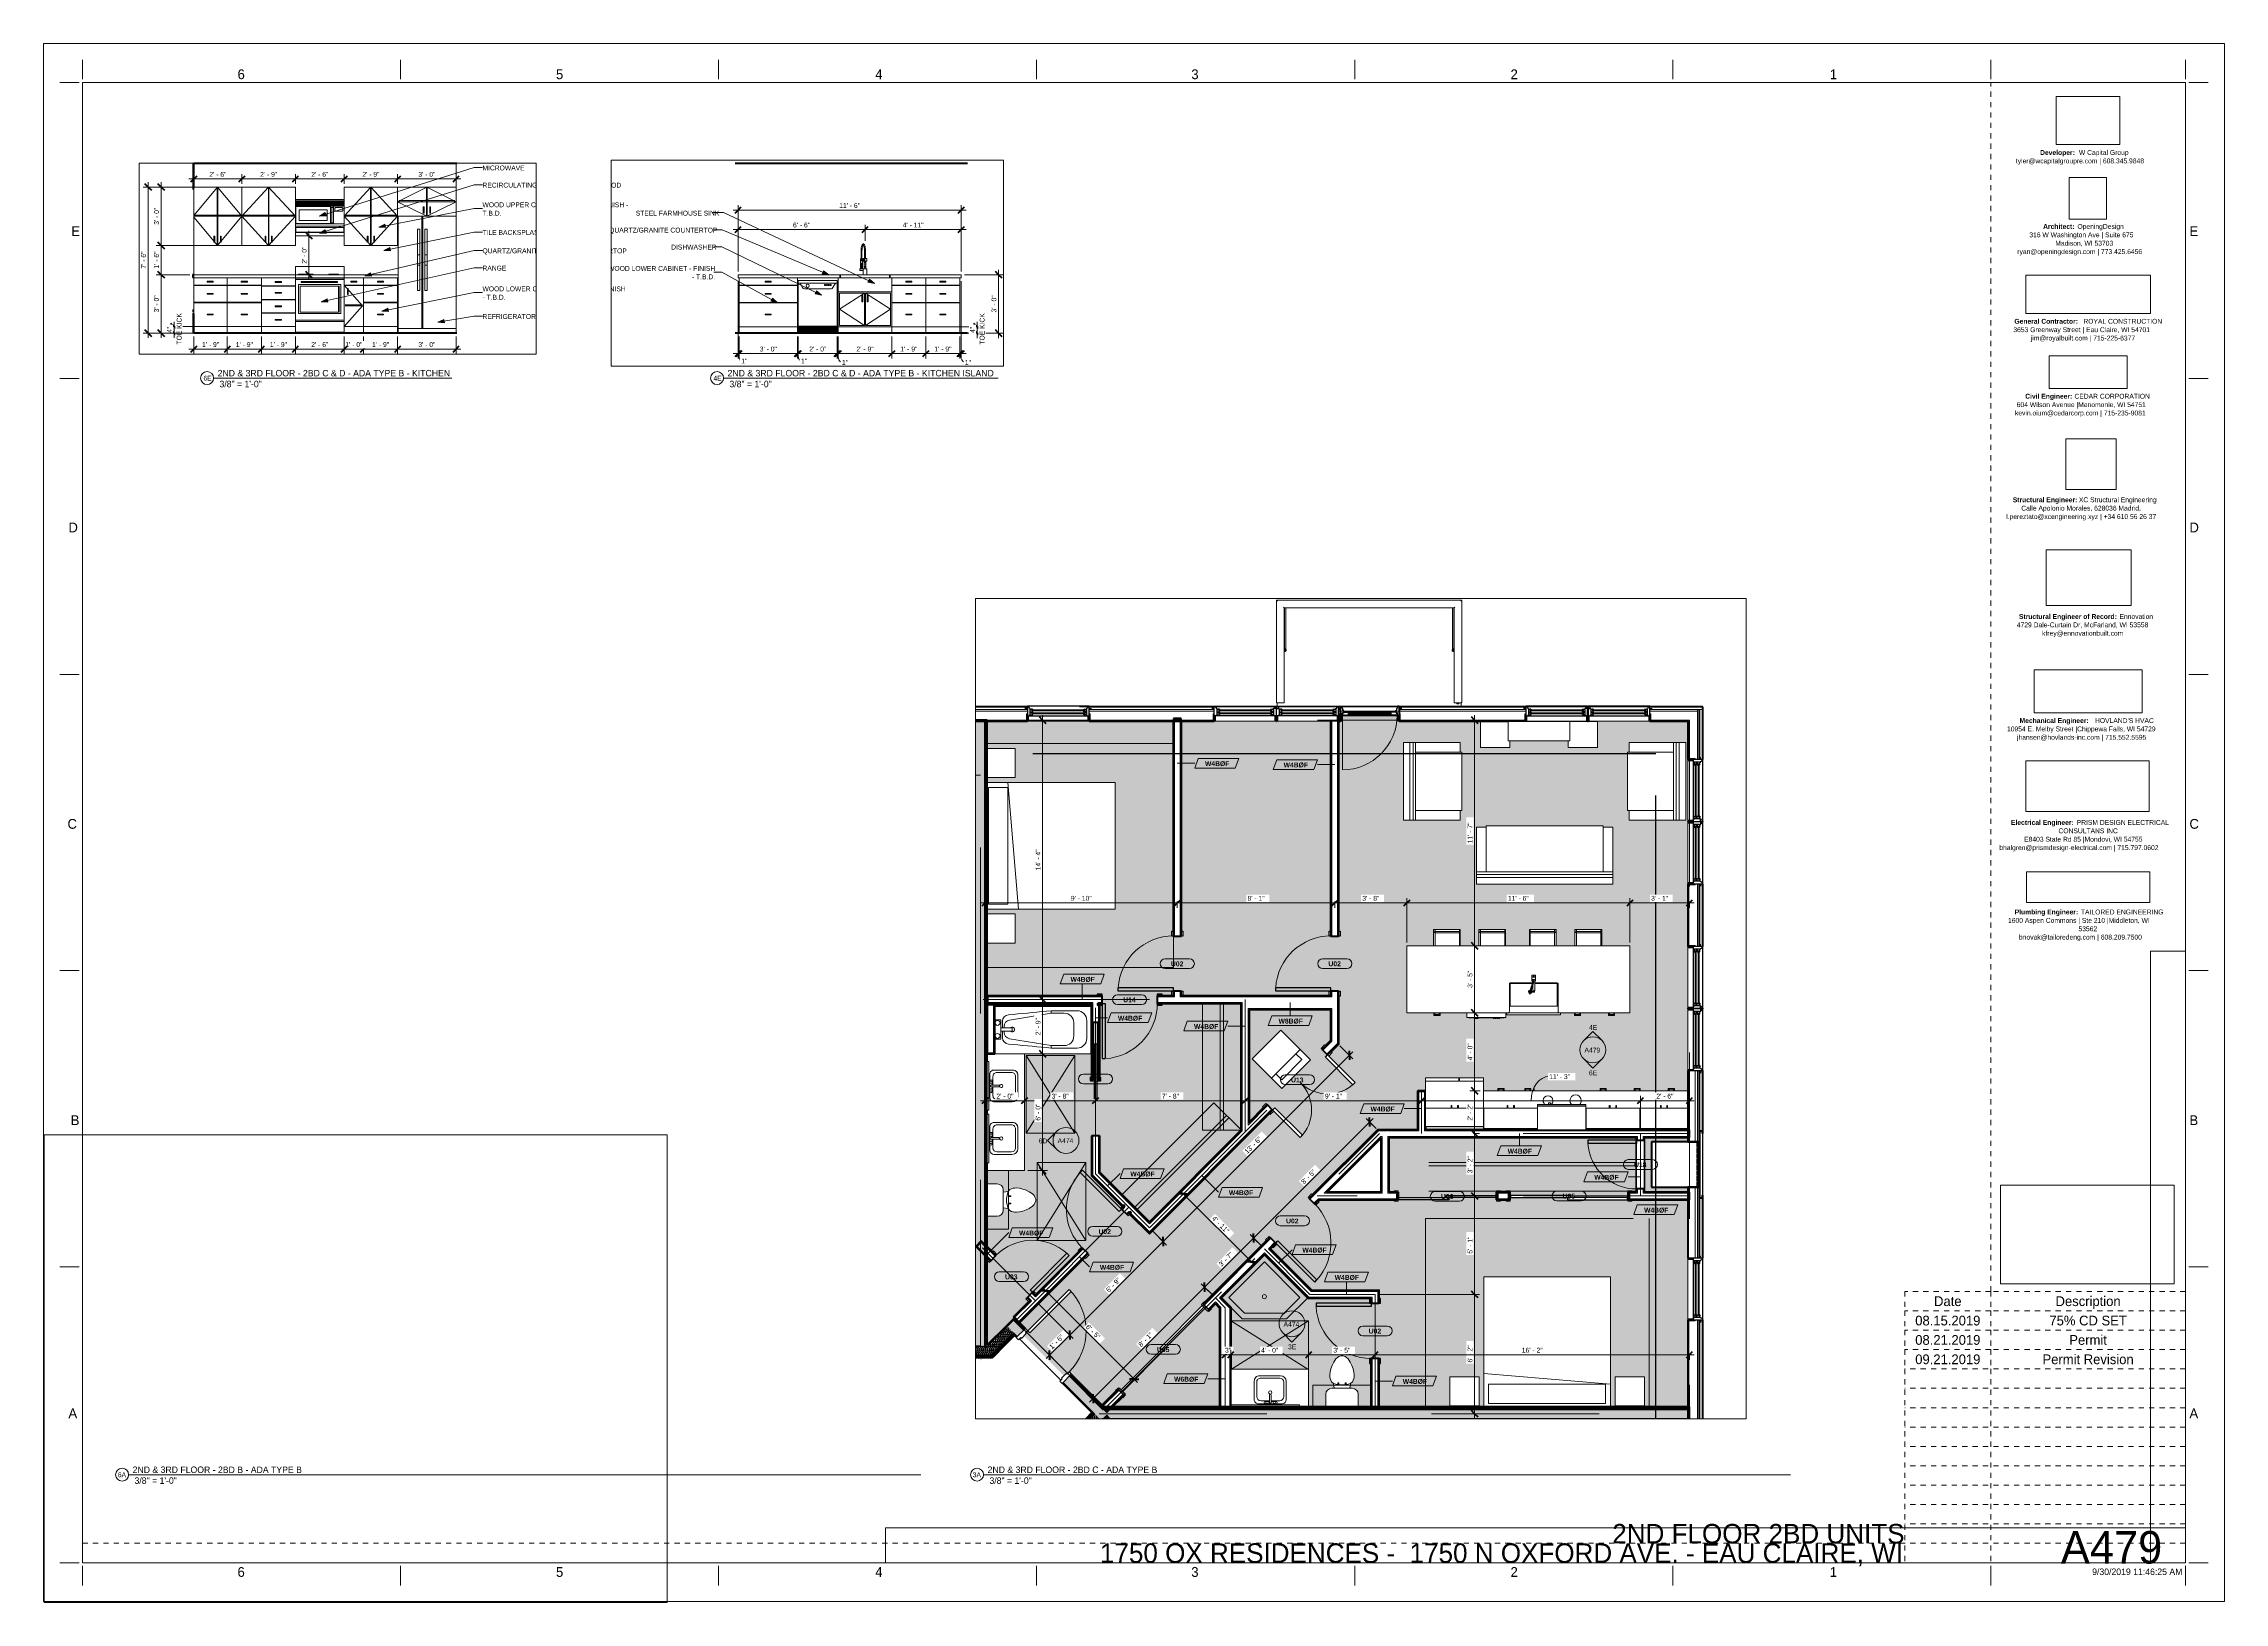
# Paper-space layout 'Layout1' of a CAD drawing. Header units: inches. Extents: x 0 to 42, y 0 to 30.
# The model-space entities are those that its viewports show. They can reach past a viewport. Long polylines and large blocks are cut down to what shows.
import ezdxf

# ---------------------------------------------------------------- set-up
doc = ezdxf.new("R2010")
doc.units = ezdxf.units.IN
doc.header["$MEASUREMENT"] = 0
for name, pattern in [('Center', [1.25, 0.25, -0.1875, 0.625, -0.1875]), ('Dash', [0.25, 0.125, -0.125]), ('Dash 3_32_', [0.1875, 0.09375, -0.09375]), ('Dot 1_32_', [0.03125, 0, -0.03125]), ('Double Dash 3_8_', [1, 0.375, -0.125, 0.125, -0.125, 0.125, -0.125])]:
    doc.linetypes.add(name, pattern=pattern)
for name, color, linetype, lineweight in [('0-2', 250, 'Continuous', 18), ('0-3', 50, 'Double Dash 3_8_', 30), ('0-5', 130, 'Continuous', 5), ('A-ANNO-DIMS', 211, 'Continuous', 9), ('A-ANNO-DIMS-32', 211, 'Continuous', 9), ('A-ANNO-NOTE', 131, 'Continuous', 9), ('A-DETL', 90, 'Continuous', 9), ('A-DETL-1', 90, 'Dash 3_32_', 18), ('A-DOOR', 31, 'Continuous', 18), ('A-DOOR-1', 50, 'Continuous', 30), ('A-DOOR-2', 7, 'Continuous', 9), ('A-DOOR-3', 31, 'Continuous', 30), ('A-DOOR-4', 31, 'Continuous', 9), ('A-DOOR-FRAM-1', 7, 'Continuous', 9), ('A-DOOR-FRAM-2', 50, 'Continuous', 30), ('A-DOOR-FRAM-3', 31, 'Continuous', 30), ('A-DOOR-GLAZ-1', 7, 'Continuous', 9), ('A-DOOR-IDEN', 31, 'Continuous', 9), ('A-FLOR-1', 250, 'Continuous', 18), ('A-FLOR-2', 10, 'Continuous', 70), ('A-FLOR-HRAL-1', 7, 'Continuous', 9), ('A-FLOR-MCUT-1', 250, 'Continuous', 18), ('A-GENM', 5, 'Continuous', 9), ('A-GENM-1', 10, 'Continuous', 70), ('A-GENM-HDLN', 13, 'Dash', 9), ('A-GLAZ-1', 50, 'Continuous', 30), ('A-GLAZ-2', 7, 'Continuous', 9), ('A-GLAZ-3', 250, 'Continuous', 18), ('A-GLAZ-4', 10, 'Continuous', 70), ('A-WALL', 113, 'Continuous', 18), ('A-WALL-1', 10, 'Continuous', 70), ('A-WALL-2', 250, 'Continuous', 18), ('A-WALL-3', 113, 'Continuous', 70), ('A-WALL-4', 113, 'Continuous', 9), ('A-WALL-IDEN', 211, 'Continuous', 9), ('A-WALL-PATT-1', 7, 'Continuous', 9), ('A-WALL-PATT-2', 8, 'Continuous', 9), ('A-WALL-PATT-3', 253, 'Continuous', 9), ('C-PROP-LINE-1', 50, 'Double Dash 3_8_', 30), ('G-ANNO-SCHD', 231, 'Continuous', 9), ('G-ANNO-SYMB', 111, 'Continuous', 9), ('G-ANNO-TEXT', 231, 'Continuous', 9), ('G-ANNO-TTLB', 6, 'Continuous', 9), ('G-ANNO-TTLB-MEDM', 33, 'Continuous', 20), ('I-FURN', 30, 'Continuous', 9), ('I-FURN-HDLN', 30, 'Dash', 9), ('I-WALL', 2, 'Continuous', 18), ('I-WALL-1', 10, 'Continuous', 70), ('I-WALL-2', 2, 'Continuous', 70), ('P-SANR-FIXT', 6, 'Continuous', 9), ('Q-CASE', 31, 'Continuous', 9), ('Q-CASE-1', 31, 'Dash', 9), ('Q-CASE-2', 31, 'Center', 9), ('Q-CASE-HDLN', 31, 'Dash', 9), ('Q-SPCQ', 91, 'Continuous', 9)]:
    doc.layers.add(name, color=color, linetype=linetype, lineweight=lineweight)
doc.layers.add('A-AREA-PATT-1', color=7, linetype='Continuous', lineweight=9, transparency=1)
doc.layers.add('G-ANNO-NPLT', color=191, linetype='Continuous', plot=False)
doc.styles.add('Arial_B', font='arialbd.ttf', dxfattribs={"height": 3})
doc.styles.add('Century Gothic', font='ufonts.com_century-gothic.ttf', dxfattribs={"height": 3})
doc.styles.add('Century Gothic_1', font='ufonts.com_century-gothic.ttf', dxfattribs={"height": 0.1875})
doc.styles.add('Century Gothic_2', font='ufonts.com_century-gothic.ttf', dxfattribs={"height": 0.09375})
doc.styles.add('Century Gothic_3', font='ufonts.com_century-gothic.ttf', dxfattribs={"height": 0.125})
doc.styles.add('Century Gothic_4', font='ufonts.com_century-gothic.ttf', dxfattribs={"height": 0.625})
doc.styles.add('Century Gothic_5', font='ufonts.com_century-gothic.ttf', dxfattribs={"height": 0.375})
doc.styles.add('Century Gothic_B', font='GOTHICB.TTF', dxfattribs={"height": 3})
doc.styles.add('Century Gothic_B_2', font='GOTHICB.TTF', dxfattribs={"height": 0.09375})
doc.dimstyles.new('OD_1__HACK_2', dxfattribs={"dimscale": 12, "dimtxt": 3.132505, "dimasz": 0.333333, "dimexe": 0.25, "dimexo": 0.166667, "dimgap": 0.041667, "dimtad": 1, "dimdec": 0, "dimzin": 3, "dimdsep": 46, "dimlunit": 4, "dimtxsty": 'Century Gothic', "dimblk1": 'OBLIQUE', "dimblk2": 'OBLIQUE', "dimsah": 1, "dimcen": 0.09, "dimdle": 0.25, "dimazin": 0, "dimtfac": 1, "dimtdec": 4, "dimtix": 1, "dimtmove": 0, "dimatfit": 3, "dimfxl": 1, "dimtvp": 1, "dimtfill": 1, "dimfrac": 2, "dimtolj": 1, "dimtzin": 0, "dimarcsym": 2})
doc.dimstyles.new('OD_1__HACK_2_1', dxfattribs={"dimscale": 12, "dimtxt": 3.132505, "dimasz": 0.333333, "dimexe": 0.25, "dimexo": 0.166667, "dimgap": 0.041667, "dimtad": 1, "dimdec": 0, "dimzin": 3, "dimdsep": 46, "dimlunit": 4, "dimtxsty": 'Century Gothic', "dimblk1": 'OBLIQUE', "dimblk2": 'OBLIQUE', "dimsah": 1, "dimcen": 0.09, "dimdle": 0.25, "dimazin": 0, "dimtfac": 1, "dimtdec": 4, "dimtix": 1, "dimtmove": 1, "dimatfit": 3, "dimfxl": 1, "dimtvp": 1, "dimtfill": 1, "dimfrac": 2, "dimtolj": 1, "dimtzin": 0, "dimarcsym": 2})
picture_1 = doc.add_image_def('image1.jpg', size_in_pixel=(1176, 668))
picture_2 = doc.add_image_def('image2.jpg', size_in_pixel=(2440, 1006))
picture_3 = doc.add_image_def('image3.jpg', size_in_pixel=(785, 514))
picture_4 = doc.add_image_def('image4.png', size_in_pixel=(300, 300))
picture_5 = doc.add_image_def('image5.jpg', size_in_pixel=(336, 83))
picture_6 = doc.add_image_def('image6.jpg', size_in_pixel=(278, 110))
picture_7 = doc.add_image_def('image7.jpg', size_in_pixel=(302, 126))
picture_8 = doc.add_image_def('image8.jpg', size_in_pixel=(261, 80))
picture_9 = doc.add_image_def('image9.jpg', size_in_pixel=(344, 261))
picture_10 = doc.add_image_def('image10.jpg', size_in_pixel=(547, 610))
picture_11 = doc.add_image_def('image11.jpg', size_in_pixel=(95, 1663))
picture_12 = doc.add_image_def('image12.jpg', size_in_pixel=(3536, 95))
pattern_1 = [(0, (0, 0), (10.24, 2.56), [0.422, -7.258, 0.422, -7.258, -40.96]), (0, (0, 0), (10.24, 2.56), [-15.36, 0.422, -14.938, 0.422, -7.258, -17.92]), (0, (0, 0), (10.24, 2.56), [-38.4, 0.422, -4.698, 0.422, -12.378]), (120, (3.84, 1.28), (-7.33702503, 7.58810013), [0.422, -7.258, 0.422, -7.258, -40.96]), (120, (3.84, 1.28), (-7.33702503, 7.58810013), [-15.36, 0.422, -14.938, 0.422, -7.258, -17.92]), (120, (3.84, 1.28), (-7.33702503, 7.58810013), [-38.4, 0.422, -4.698, 0.422, -12.378]), (240, (5.12, 6.4), (-2.90297497, -10.14810013), [0.422, -7.258, 0.422, -7.258, -40.96]), (240, (5.12, 6.4), (-2.90297497, -10.14810013), [-15.36, 0.422, -14.938, 0.422, -7.258, -17.92]), (240, (5.12, 6.4), (-2.90297497, -10.14810013), [-38.4, 0.422, -4.698, 0.422, -12.378])]
pattern_2 = [(45, (0, 0), (-3.1678384, 3.1678384), []), (45, (0, 4.8), (-3.1678384, 3.1678384), [])]
pattern_3 = [(161.57, (0.16, 0.16), (-1.279773737, -0.000426766), [0, -9.107, 1.011, 0]), (18.43, (-0.16, 0.16), (-1.279773737, 0.000426766), [0, -9.107, 1.011, 0]), (108.43, (0.16, 0.16), (0.639452382, -3.199964008), [3.035, -7.083]), (71.57, (-0.16, 0.16), (0.639452382, 3.199964008), [3.035, -7.083])]

psp = doc.layouts.get("Layout1")

# ---------------------------------------------------------------- texts
at = {"layer": 'G-ANNO-SCHD', "color": 147, "char_height": 0.1875, "attachment_point": 2, "line_spacing_factor": 0.984502, "style": 'Century Gothic_1'}
for s, insert, width in [('Date', (36.663, 5.893), 0.73997), ('Description', (39.365, 5.893), 1.66316), ('08.15.2019', (36.663, 5.52), 1.54101), ('75% CD SET', (39.365, 5.52), 1.67726), ('08.21.2019', (36.663, 5.147), 1.54101), ('Permit', (39.365, 5.147), 0.9279), ('09.21.2019', (36.663, 4.774), 1.54101), ('Permit Revision', (39.365, 4.774), 2.20581)]:
    psp.add_mtext(s, dxfattribs=dict(at, insert=insert, width=width))
at = {"layer": 'G-ANNO-TTLB', "attachment_point": 1}
for s, insert, char_height, width, style in [('6E', (3.068, 23.618), 0.0937, 0.17359, 'Century Gothic_2'), ('2ND & 3RD FLOOR - 2BD C & D - ADA TYPE B - KITCHEN', (3.341, 23.731), 0.125, 5.51712, 'Century Gothic_3'), (' 3/8" = 1\'-0"', (3.33, 23.522), 0.125, 1.111, 'Century Gothic_3'), ('4E', (12.889, 23.618), 0.0937, 0.17359, 'Century Gothic_2'), ('2ND & 3RD FLOOR - 2BD C & D - ADA TYPE B - KITCHEN ISLAND', (13.162, 23.731), 0.125, 6.29672, 'Century Gothic_3'), (' 3/8" = 1\'-0"', (13.151, 23.522), 0.125, 1.111, 'Century Gothic_3'), ('2ND & 3RD FLOOR - 2BD B - ADA TYPE B', (1.704, 2.616), 0.125, 3.98003, 'Century Gothic_3'), ('2ND & 3RD FLOOR - 2BD C - ADA TYPE B', (18.17, 2.616), 0.125, 4.03053, 'Century Gothic_3'), ('6A', (1.419, 2.503), 0.0937, 0.20516, 'Century Gothic_2'), (' 3/8" = 1\'-0"', (1.694, 2.407), 0.125, 1.111, 'Century Gothic_3'), ('3A', (17.884, 2.503), 0.0937, 0.20516, 'Century Gothic_2'), (' 3/8" = 1\'-0"', (18.159, 2.407), 0.125, 1.111, 'Century Gothic_3'), ('2ND FLOOR 2BD UNITS', (30.201, 1.51), 0.375, 6.66284, 'Century Gothic_5'), ('1750 OX RESIDENCES -  1750 N OXFORD AVE. - EAU CLAIRE, WI', (20.334, 1.136), 0.375, 18.62187, 'Century Gothic_5')]:
    psp.add_mtext(s, dxfattribs=dict(at, insert=insert, char_height=char_height, width=width, style=style))

msp = doc.modelspace()

# ---------------------------------------------------------------- texts
at = {"layer": 'A-ANNO-NOTE', "insert": (-1205.939, 211.436), "char_height": 3, "width": 57.368, "attachment_point": 1, "style": 'Century Gothic'}
msp.add_mtext('STEEL FARMHOUSE SINK', dxfattribs=at)
at = {"layer": 'A-DOOR-IDEN', "char_height": 3, "width": 9.393, "attachment_point": 1, "style": 'Arial_B'}
for s, insert in [('U02', (-1868.621, 10694.51)), ('U02', (-1771.571, 10694.51)), ('U14', (-1897.996, 10672.329)), ('U08', (-1918.996, 10623.443)), ('U18', (-1583.221, 10570.735)), ('U05', (-1627.197, 10551.36)), ('U03', (-1970.845, 10501.625))]:
    msp.add_mtext(s, dxfattribs=dict(at, insert=insert))
at = {"layer": 'A-WALL-IDEN', "char_height": 3, "width": 17.372, "attachment_point": 1, "style": 'Century Gothic_B'}
for s, insert in [('W4BØF', (-1847.616, 10817.835)), ('W4BØF', (-1799.145, 10817.042)), ('W4BØF', (-1930.486, 10684.912)), ('W4BØF', (-1901.28, 10660.993)), ('W8BØF', (-1802.274, 10659.195)), ('W4BØF', (-1854.37, 10655.882)), ('W4BØF', (-1745.597, 10605.017)), ('W4BØF', (-1661.089, 10579.066)), ('W4BØF', (-1607.706, 10562.982)), ('W4BØF', (-1576.998, 10542.726)), ('W4BØF', (-1767.701, 10501.256))]:
    msp.add_mtext(s, dxfattribs=dict(at, insert=insert))
at = {"layer": 'G-ANNO-SYMB', "char_height": 3, "attachment_point": 1, "style": 'Century Gothic'}
for s, insert, width in [('4E', (-1610.987, 10655.302), 5.555), ('A479', (-1613.748, 10641.344), 12.221), ('6E', (-1610.987, 10627.27), 5.555), ('6D', (-1950.089, 10585.382), 6.666), ('A474', (-1938.458, 10585.516), 12.221), ('A474', (-1799.181, 10472.441), 12.221), ('3E', (-1796.42, 10458.482), 5.555)]:
    msp.add_mtext(s, dxfattribs=dict(at, insert=insert, width=width))
at = {"layer": 'G-ANNO-TEXT', "char_height": 3, "attachment_point": 1, "style": 'Century Gothic'}
for s, insert, width in [('MICROWAVE', (-1278.162, 239.277), 33.229), ('RECIRCULATING RANGE HOOD', (-1278.162, 228.688), 77.265), ('WOOD UPPER CABINET - FINISH -', (-1278.162, 216.579), 79.891), ('T.B.D.', (-1278.162, 211.412), 13.231), ('QUARTZ/GRANITE COUNTERTOP', (-1222.32, 200.996), 78.376), ('TILE BACKSPLASH', (-1278.162, 199.556), 41.814), ('DISHWASHER', (-1184.108, 190.522), 31.916), ('QUARTZ/GRANITE COUNTERTOP', (-1278.162, 188.213), 78.376), ('RANGE', (-1278.162, 177.562), 17.877), ('WOOD LOWER CABINET - FINISH', (-1222.949, 177.385), 78.982), ('- T.B.D.', (-1171.282, 172.219), 16.362), ('WOOD LOWER CABINET - FINISH', (-1278.162, 164.781), 78.982), ('- T.B.D.', (-1278.162, 159.615), 16.362), ('REFRIGERATOR', (-1278.162, 147.741), 36.764)]:
    msp.add_mtext(s, dxfattribs=dict(at, insert=insert, width=width))

# ---------------------------------------------------------------- blocks, each defined once
blk = doc.blocks.new('OD Title Block - 30x42 - CDs - one-1998340-2ND FLOOR 2BD UNITS')
at = {"layer": 'G-ANNO-TTLB'}
for p, q in [((-0.01, 30.014), (41.99, 30.014)), ((-0.01, 0.014), (-0.01, 30.014)), ((41.99, 0.014), (41.99, 30.014)), ((-0.01, 0.014), (41.99, 0.014))]:
    blk.add_line(p, q, dxfattribs=at)
at = {"layer": 'G-ANNO-TTLB', "linetype": 'Dot 1_32_', "lineweight": 13}
for p, q in [((37.49, 5.989), (37.49, 29.264)), ((0.74, 1.137), (35.905, 1.137))]:
    blk.add_line(p, q, dxfattribs=at)
at = {"layer": 'G-ANNO-TTLB-MEDM'}
for p, q in [((0.74, 29.326), (0.74, 29.701)), ((6.865, 29.326), (6.865, 29.701)), ((12.99, 29.326), (12.99, 29.701)), ((19.115, 29.326), (19.115, 29.701)), ((25.24, 29.326), (25.24, 29.701)), ((31.365, 29.326), (31.365, 29.701)), ((37.49, 29.326), (37.49, 29.701)), ((41.24, 29.326), (41.24, 29.701)), ((0.677, 29.264), (0.302, 29.264)), ((0.74, 29.264), (41.24, 29.264)), ((0.74, 29.264), (0.74, 0.764)), ((41.24, 29.264), (41.24, 0.764)), ((41.302, 29.264), (41.677, 29.264)), ((0.677, 23.564), (0.302, 23.564)), ((41.302, 23.564), (41.677, 23.564)), ((0.677, 17.864), (0.302, 17.864)), ((41.302, 17.864), (41.677, 17.864)), ((0.677, 12.164), (0.302, 12.164)), ((41.302, 12.164), (41.677, 12.164)), ((0.677, 6.464), (0.302, 6.464)), ((41.302, 6.464), (41.677, 6.464)), ((0.677, 0.764), (0.302, 0.764)), ((0.74, 0.764), (41.24, 0.764)), ((0.74, 0.701), (0.74, 0.326)), ((6.865, 0.701), (6.865, 0.326)), ((12.99, 0.701), (12.99, 0.326)), ((19.115, 0.701), (19.115, 0.326)), ((25.24, 0.701), (25.24, 0.326)), ((31.365, 0.701), (31.365, 0.326)), ((37.49, 0.701), (37.49, 0.326)), ((41.24, 0.701), (41.24, 0.326)), ((41.302, 0.764), (41.677, 0.764))]:
    blk.add_line(p, q, dxfattribs=at)
at = {"layer": 'G-ANNO-TTLB', "attachment_point": 1}
for s, insert, char_height, width, style in [('6', (3.725, 29.517), 0.188, 0.17675, 'Century Gothic_1'), ('5', (9.858, 29.517), 0.188, 0.17675, 'Century Gothic_1'), ('4', (16.007, 29.517), 0.188, 0.17675, 'Century Gothic_1'), ('3', (22.094, 29.517), 0.188, 0.17675, 'Century Gothic_1'), ('2', (28.242, 29.517), 0.188, 0.17675, 'Century Gothic_1'), ('1', (34.391, 29.517), 0.188, 0.17675, 'Century Gothic_1'), ('tyler@wcapitalgroupre.com | 608.345.9848', (37.974, 27.802), 0.09375, 3.36141, 'Century Gothic_2'), ('Developer: ', (38.44, 27.964), 0.09375, 0.90584, 'Century Gothic_B_2'), ('W Capital Group', (39.188, 27.964), 0.09375, 1.32878, 'Century Gothic_2'), ('E', (0.523, 26.497), 0.188, 0.17044, 'Century Gothic_1'), ('Architect: ', (38.499, 26.54), 0.09375, 0.80169, 'Century Gothic_B_2'), ('OpeningDesign', (39.16, 26.54), 0.09375, 1.212, 'Century Gothic_2'), ('E', (41.317, 26.497), 0.188, 0.17044, 'Century Gothic_1'), ('ryan@openingdesign.com | 773.425.6456', (38.002, 26.056), 0.09375, 3.21937, 'Century Gothic_2'), ('316 W Washington Ave | Suite 675', (38.233, 26.379), 0.09375, 2.65756, 'Century Gothic_2'), ('Madison, WI 53703', (38.733, 26.217), 0.09375, 1.44556, 'Century Gothic_2'), ('3653 Greenway Street | Eau Claire, WI 54701', (37.925, 24.552), 0.09375, 3.4845, 'Century Gothic_2'), ('General Contractor: ', (37.946, 24.714), 0.09375, 1.60969, 'Century Gothic_B_2'), ('jim@royalbuilt.com | 715-225-6377', (38.263, 24.391), 0.09375, 2.66387, 'Century Gothic_2'), ('ROYAL CONSTRUCTION', (39.274, 24.714), 0.09375, 1.82116, 'Century Gothic_2'), ('604 Wilson Avenue |Menomonie, WI 54751', (37.99, 23.109), 0.09375, 3.32669, 'Century Gothic_2'), ('Civil Engineer: ', (38.154, 23.271), 0.09375, 1.14888, 'Century Gothic_B_2'), ('CEDAR CORPORATION', (39.102, 23.271), 0.09375, 1.78012, 'Century Gothic_2'), ('kevin.oium@cedarcorp.com | 715-235-9081', (37.956, 22.948), 0.09375, 3.40559, 'Century Gothic_2'), ('Structural Engineer: ', (37.914, 21.277), 0.09375, 1.54341, 'Century Gothic_B_2'), ('Calle Apolonio Morales, 628036 Madrid, ', (38.078, 21.116), 0.09375, 3.15309, 'Century Gothic_2'), ('XC Structural Engineering', (39.188, 21.277), 0.09375, 1.96319, 'Century Gothic_2'), ('D', (0.468, 20.791), 0.188, 0.23672, 'Century Gothic_1'), ('l.pereztato@xcengineering.xyz | +34 610 56 26 37', (37.787, 20.954), 0.09375, 3.81591, 'Century Gothic_2'), ('D', (41.317, 20.791), 0.188, 0.23672, 'Century Gothic_1'), ('Structural Engineer of Record: ', (38.034, 19.03), 0.09375, 2.34509, 'Century Gothic_B_2'), ('Ennovation', (39.969, 19.03), 0.0937, 0.87428, 'Century Gothic_2'), ('4729 Dale-Curtain Dr, McFarland, WI 53558', (37.992, 18.869), 0.09375, 3.32037, 'Century Gothic_2'), ('kfrey@ennovationbuilt.com', (38.479, 18.707), 0.09375, 2.13994, 'Century Gothic_2'), ('10954 E. Melby Street |Chippewa Falls, WI 54729', (37.803, 16.865), 0.09375, 3.77487, 'Century Gothic_2'), ('Mechanical Engineer: ', (38.045, 17.026), 0.09375, 1.76119, 'Century Gothic_B_2'), ("HOVLAND'S HVAC", (39.498, 17.026), 0.09375, 1.42663, 'Century Gothic_2'), ('jhansen@hovlands-inc.com | 715.552.5595', (37.996, 16.704), 0.09375, 3.31091, 'Century Gothic_2'), ('C', (0.45, 15.084), 0.188, 0.25881, 'Century Gothic_1'), ('Electrical Engineer: ', (37.88, 15.064), 0.09375, 1.53394, 'Century Gothic_B_2'), ('E8403 State Rd 85 |Mondovi, WI 54755', (38.133, 14.741), 0.09375, 2.9795, 'Century Gothic_2'), ('CONSULTANS INC', (38.794, 14.903), 0.09375, 1.37613, 'Century Gothic_2'), ('PRISM DESIGN ELECTRICAL ', (39.146, 15.064), 0.09375, 2.09891, 'Century Gothic_2'), ('C', (41.317, 15.084), 0.188, 0.25881, 'Century Gothic_1'), ('bhalgren@prismdesign-electrical.com | 715.797.0602', (37.656, 14.58), 0.09375, 4.13469, 'Century Gothic_2'), ('1600 Aspen Commons | Ste 210 |Middleton, WI ', (37.823, 13.178), 0.09375, 3.77172, 'Century Gothic_2'), ('Plumbing Engineer: ', (37.951, 13.34), 0.09375, 1.54656, 'Century Gothic_B_2'), ('TAILORED ENGINEERING', (39.227, 13.34), 0.09375, 1.87166, 'Century Gothic_2'), ('bnovak@tailoredeng.com | 608.209.7500', (38.034, 12.856), 0.09375, 3.21622, 'Century Gothic_2'), ('53562', (39.18, 13.017), 0.0937, 0.44188, 'Century Gothic_2'), ('B', (0.512, 9.378), 0.188, 0.18306, 'Century Gothic_1'), ('B', (41.317, 9.378), 0.188, 0.18306, 'Century Gothic_1'), ('A', (0.468, 3.734), 0.188, 0.23672, 'Century Gothic_1'), ('A', (41.317, 3.734), 0.188, 0.23672, 'Century Gothic_1'), ('6', (3.724, 0.679), 0.188, 0.17675, 'Century Gothic_1'), ('5', (9.858, 0.679), 0.188, 0.17675, 'Century Gothic_1'), ('4', (16.007, 0.679), 0.188, 0.17675, 'Century Gothic_1'), ('3', (22.093, 0.679), 0.188, 0.17675, 'Century Gothic_1'), ('2', (28.242, 0.679), 0.188, 0.17675, 'Century Gothic_1'), ('1', (34.39, 0.679), 0.188, 0.17675, 'Century Gothic_1')]:
    blk.add_mtext(s, dxfattribs=dict(at, insert=insert, char_height=char_height, width=width, style=style))
at = {"layer": 'G-ANNO-TTLB'}
image = blk.add_image(picture_9, insert=(38.752, 28.068), size_in_units=(1.226, 0.93), dxfattribs=at)
image.dxf.flags = 7
image = blk.add_image(picture_10, insert=(38.999, 26.632), size_in_units=(0.719, 0.802), rotation=0, dxfattribs=at)
image.dxf.flags = 7
image = blk.add_image(picture_8, insert=(38.163, 24.818), size_in_units=(2.404, 0.737), dxfattribs=at)
image.dxf.flags = 7
image = blk.add_image(picture_7, insert=(38.612, 23.375), size_in_units=(1.506, 0.628), dxfattribs=at)
image.dxf.flags = 7
image = blk.add_image(picture_4, insert=(38.938, 21.431), size_in_units=(0.97, 0.97), dxfattribs=at)
image.dxf.flags = 7
image = blk.add_image(picture_3, insert=(38.558, 19.194), size_in_units=(1.638, 1.072), dxfattribs=at)
image.dxf.flags = 7
image = blk.add_image(picture_6, insert=(38.326, 17.131), size_in_units=(2.077, 0.822), dxfattribs=at)
image.dxf.flags = 7
image = blk.add_image(picture_2, insert=(38.167, 15.226), size_in_units=(2.376, 0.98), dxfattribs=at)
image.dxf.flags = 7
image = blk.add_image(picture_5, insert=(38.179, 13.479), size_in_units=(2.372, 0.586), dxfattribs=at)
image.dxf.flags = 7
image = blk.add_image(picture_11, insert=(40.567, 0.764), size_in_units=(0.673, 11.775), dxfattribs=at)
image.dxf.flags = 7
image = blk.add_image(picture_1, insert=(37.679, 6.133), size_in_units=(3.341, 1.898), dxfattribs=at)
image.dxf.flags = 7
image = blk.add_image(picture_12, insert=(16.203, 0.764), size_in_units=(25.037, 0.673), dxfattribs=at)
image.dxf.flags = 7
blk = doc.blocks.new('Viewport - All On-568496-2ND FLOOR 2BD UNITS')
at = {"layer": 'G-ANNO-TTLB'}
for start, end in [(360, 180), (180, 360)]:
    blk.add_arc((-0.125, 0), 0.125, start, end, dxfattribs=at)
blk = doc.blocks.new('Door-Inswing-Andersen-400_Series-Single - 3_ 0-1_8_ x custom height - 2ND FLOOR-2895725-2ND _ 3RD FLOOR - 2BD C - ADA TYPE B')
at = {"layer": 'A-DOOR-1'}
for p, q in [((-16.875, -0.406), (-16.875, 0.656)), ((-16.875, 0.656), (-12.437, 0.656)), ((-13.187, 0.656), (-13.187, -0.656)), ((-13.187, 0.656), (-13.187, 0.594)), ((-13.187, 0.594), (-12.674, 0.594)), ((-12.674, 0.594), (-12.468, 0.342)), ((12.437, 0.656), (-12.437, 0.656)), ((16.875, 0.656), (12.437, 0.656)), ((12.674, 0.594), (12.468, 0.342)), ((13.187, 0.594), (12.674, 0.594)), ((13.187, 0.656), (13.187, -0.656)), ((13.187, 0.656), (13.187, 0.594)), ((16.875, -0.406), (16.875, 0.656)), ((-12.437, 0.094), (-13.187, 0.094)), ((-12.468, 0.342), (-12.437, 0.156)), ((-12.437, 0.156), (-12.437, 0.094)), ((12.468, 0.342), (12.437, 0.156)), ((12.437, 0.156), (12.437, 0.094)), ((12.437, 0.094), (13.187, 0.094)), ((-16.259, -0.417), (-16.875, -0.406)), ((-16.259, -1.062), (-16.259, -0.417)), ((16.259, -0.417), (16.875, -0.406)), ((16.259, -1.062), (16.259, -0.417)), ((-16.259, -1.062), (-12.437, -1.062)), ((-13.187, -0.656), (-12.437, -0.656)), ((-12.437, -0.75), (-12.468, -1.062)), ((-12.437, -0.656), (-12.437, -0.75)), ((12.437, -1.063), (-12.437, -1.063)), ((12.437, -0.656), (12.437, -0.75)), ((13.187, -0.656), (12.437, -0.656)), ((12.437, -0.75), (12.468, -1.062)), ((16.259, -1.062), (12.437, -1.062))]:
    blk.add_line(p, q, dxfattribs=at)
at = {"layer": 'A-DOOR-2'}
blk.add_line((16.875, 0.656), (16.875, 34.406), dxfattribs=at)
blk.add_arc((16.875, 0.656), 33.75, 90, 180, dxfattribs=at)
at = {"layer": 'A-DOOR-FRAM-1'}
for p, q in [((-17.938, 4.437), (-17.313, 4.437)), ((-17.938, 1.125), (-17.938, 4.437)), ((-17.313, 4.437), (-17.313, 1.125)), ((17.312, 4.437), (17.937, 4.437)), ((17.312, 1.125), (17.312, 4.437)), ((17.937, 4.437), (17.937, 1.125)), ((-17.313, 1.125), (-17.938, 1.125)), ((17.937, 1.125), (17.312, 1.125))]:
    blk.add_line(p, q, dxfattribs=at)
at = {"layer": 'A-DOOR-FRAM-2'}
for p, q in [((-18.062, -4.75), (-18.062, 1.125)), ((-17.687, 1.125), (-18.062, 1.125)), ((-18.062, 1.125), (-17.031, 1.125)), ((-18.062, 1.125), (-17.938, 1.125)), ((-17.313, 1.125), (17.312, 1.125)), ((-17.031, 1.125), (-17.031, -0.657)), ((17.031, 1.125), (17.031, -0.657)), ((18.062, 1.125), (17.031, 1.125)), ((17.937, 1.125), (18.062, 1.125)), ((18.062, -4.75), (18.062, 1.125)), ((-17.031, -0.657), (-16.453, -0.657)), ((-16.453, -0.657), (-16.453, -1.094)), ((-16.453, -1.094), (-16, -1.094)), ((-16, -1.094), (-16, -2.231)), ((16.453, -1.094), (16, -1.094)), ((16, -1.094), (16, -2.231)), ((16.453, -0.657), (16.453, -1.094)), ((17.031, -0.657), (16.453, -0.657)), ((-16, -2.231), (-16.688, -2.387)), ((16, -2.231), (16.687, -2.387)), ((-16.688, -2.387), (-16.688, -3.388)), ((16.687, -2.387), (16.687, -3.388)), ((-19.688, -3.438), (-18.062, -3.438)), ((-16.688, -3.388), (-17.031, -3.628)), ((-17.031, -3.628), (-17.031, -4.75)), ((16.687, -3.388), (17.031, -3.628)), ((17.031, -3.628), (17.031, -4.75)), ((19.687, -3.438), (18.062, -3.438)), ((-18.062, -4.8), (-18.062, -4.437)), ((18.062, -4.437), (18.062, -4.8)), ((-18.062, -4.75), (-17.031, -4.75)), ((18.062, -4.75), (17.031, -4.75))]:
    blk.add_line(p, q, dxfattribs=at)
at = {"layer": 'A-DOOR-GLAZ-1'}
for p, q in [((12.437, 0.094), (-12.437, 0.094)), ((-13.187, -0.063), (-12.437, -0.063)), ((-12.437, -0.5), (-13.187, -0.5)), ((-12.977, -0.5), (-12.977, -0.063)), ((12.437, -0.063), (-12.437, -0.063)), ((12.437, -0.5), (-12.437, -0.5)), ((13.187, -0.063), (12.437, -0.063)), ((12.437, -0.5), (13.187, -0.5)), ((12.977, -0.5), (12.977, -0.063)), ((12.437, -0.656), (-12.437, -0.656))]:
    blk.add_line(p, q, dxfattribs=at)
blk = doc.blocks.new('Window-Double_Hung-Andersen-400_Series-Tilt_Wash - DOUBLE HUNG - REVERSE COTTAGE - 2ND FLOOR-2888790-2ND _ 3RD FLOOR - 2BD C - ADA TYPE B')
at = {"layer": 'A-GLAZ-1'}
for p, q in [((19.012, 4.625), (-19.012, 4.625)), ((-19.012, 4.625), (-19.012, -1.25)), ((-18.199, 4.625), (-18.199, 3.812)), ((18.199, 4.625), (18.199, 3.812)), ((19.012, -1.25), (19.012, 4.625)), ((-18.199, 3.812), (-17.925, 3.812)), ((-17.925, 3.812), (-17.605, 3)), ((17.925, 3.812), (17.605, 3)), ((18.199, 3.812), (17.925, 3.812)), ((-19.012, 3.25), (-20.512, 3.25)), ((-17.605, 3), (-17.137, 3)), ((-17.137, 3), (-17.137, 2.562)), ((17.137, 3), (17.137, 2.562)), ((17.605, 3), (17.137, 3)), ((19.012, 3.25), (20.512, 3.25)), ((-17.418, 2.562), (-16.574, 2.562)), ((-17.418, 2.562), (-17.418, -0.75)), ((-15.855, 2.781), (-16.574, 2.781)), ((-16.574, 2.437), (-16.574, 2.781)), ((-15.702, 2.437), (-16.574, 2.437)), ((-16.293, 2.437), (-16.293, 1.812)), ((-15.855, 2.781), (-15.702, 2.437)), ((15.855, 2.781), (15.702, 2.437)), ((15.702, 2.437), (16.574, 2.437)), ((15.855, 2.781), (16.574, 2.781)), ((16.293, 2.437), (16.293, 1.812)), ((16.574, 2.437), (16.574, 2.781)), ((17.418, 2.562), (16.574, 2.562)), ((17.418, 2.562), (17.418, -0.75)), ((-15.699, 1.812), (-16.293, 1.812)), ((-15.855, 1.187), (-15.699, 1.812)), ((15.699, 1.812), (16.293, 1.812)), ((15.855, 1.187), (15.699, 1.812)), ((-17.418, 1.187), (-15.855, 1.187)), ((17.418, 1.187), (15.855, 1.187)), ((-17.418, 0.625), (-16.574, 0.625)), ((-15.855, 0.844), (-16.574, 0.844)), ((-16.574, 0.5), (-16.574, 0.844)), ((-15.855, 0.844), (-15.702, 0.5)), ((15.855, 0.844), (15.702, 0.5)), ((15.855, 0.844), (16.574, 0.844)), ((16.574, 0.5), (16.574, 0.844)), ((17.418, 0.625), (16.574, 0.625)), ((-15.702, 0.5), (-16.574, 0.5)), ((-16.293, 0.5), (-16.293, -0.125)), ((15.702, 0.5), (16.574, 0.5)), ((16.293, 0.5), (16.293, -0.125)), ((-15.699, -0.125), (-16.293, -0.125)), ((-15.855, -0.75), (-15.699, -0.125)), ((15.699, -0.125), (16.293, -0.125)), ((15.855, -0.75), (15.699, -0.125)), ((-17.668, -0.97), (-18.002, -1.25)), ((-17.668, -0.97), (-17.668, -0.75)), ((-17.668, -0.75), (-15.855, -0.75)), ((17.668, -0.75), (15.855, -0.75)), ((17.668, -0.97), (17.668, -0.75)), ((17.668, -0.97), (18.002, -1.25)), ((-19.012, -1.25), (19.012, -1.25))]:
    blk.add_line(p, q, dxfattribs=at)
at = {"layer": 'A-GLAZ-2'}
for p, q in [((-16.293, 2.312), (-15.699, 2.312)), ((-15.824, 2.312), (-15.824, 1.937)), ((-15.699, 2.437), (15.699, 2.437)), ((-15.699, 2.312), (15.699, 2.312)), ((16.293, 2.312), (15.699, 2.312)), ((15.824, 2.312), (15.824, 1.937)), ((-16.293, 1.937), (-15.699, 1.937)), ((-15.699, 1.937), (15.699, 1.937)), ((-15.699, 1.812), (15.699, 1.812)), ((16.293, 1.937), (15.699, 1.937)), ((-16.293, 0.375), (-15.699, 0.375)), ((-15.824, 0.375), (-15.824, 0)), ((-15.699, 0.5), (15.699, 0.5)), ((-15.699, 0.375), (15.699, 0.375)), ((16.293, 0.375), (15.699, 0.375)), ((15.824, 0.375), (15.824, 0)), ((-16.293, 0), (-15.699, 0)), ((-15.699, 0), (15.699, 0)), ((-15.699, -0.125), (15.699, -0.125)), ((16.293, 0), (15.699, 0)), ((18.949, -1.25), (-18.949, -1.25)), ((-18.949, -1.25), (-18.949, -4.625)), ((-18.324, -1.25), (-18.324, -4.625)), ((18.324, -1.25), (18.324, -4.625)), ((18.949, -4.625), (18.949, -1.25)), ((-18.949, -4.625), (18.949, -4.625))]:
    blk.add_line(p, q, dxfattribs=at)
at = {"layer": 'A-GLAZ-3'}
for p, q in [((-19.012, -2.625), (-18.949, -2.625)), ((18.949, -2.625), (19.012, -2.625)), ((-18.949, -4.125), (-19.012, -4.125)), ((19.012, -4.125), (18.949, -4.125))]:
    blk.add_line(p, q, dxfattribs=at)
blk = doc.blocks.new('Perforated Panel at Magic-Pak - hvac panel - 3rd floor-2817260-2ND _ 3RD FLOOR - 2BD C - ADA TYPE B')
at = {"layer": 'A-GLAZ-3'}
for p, q in [((-19.012, -4.563), (19.012, -4.563)), ((-19.012, -4.625), (-19.012, -4.563)), ((19.012, -4.625), (-19.012, -4.625)), ((19.012, -4.563), (19.012, -4.625))]:
    blk.add_line(p, q, dxfattribs=at)
blk = doc.blocks.new('Window-Double_Hung-Andersen-400_Series-Tilt_Wash - DOUBLE HUNG - REVERSE COTTAGE - 2ND FLOOR-2888385-2ND _ 3RD FLOOR - 2BD C - ADA TYPE B')
at = {"layer": 'A-GLAZ-1'}
for p, q in [((19.012, 4.812), (-19.012, 4.812)), ((-19.012, 4.812), (-19.012, -1.063)), ((-18.199, 4.812), (-18.199, 4)), ((18.199, 4.812), (18.199, 4)), ((19.012, -1.063), (19.012, 4.812)), ((-18.199, 4), (-17.925, 4)), ((-17.925, 4), (-17.605, 3.187)), ((17.925, 4), (17.605, 3.187)), ((18.199, 4), (17.925, 4)), ((-19.012, 3.437), (-20.512, 3.437)), ((19.012, 3.437), (20.512, 3.437)), ((-17.605, 3.187), (-17.137, 3.187)), ((-17.137, 3.187), (-17.137, 2.75)), ((-15.855, 2.969), (-16.574, 2.969)), ((-16.574, 2.625), (-16.574, 2.969)), ((-15.855, 2.969), (-15.702, 2.625)), ((15.855, 2.969), (15.702, 2.625)), ((15.855, 2.969), (16.574, 2.969)), ((16.574, 2.625), (16.574, 2.969)), ((17.137, 3.187), (17.137, 2.75)), ((17.605, 3.187), (17.137, 3.187)), ((-17.418, 2.75), (-16.574, 2.75)), ((-17.418, 2.75), (-17.418, -0.563)), ((-15.702, 2.625), (-16.574, 2.625)), ((-16.293, 2.625), (-16.293, 2)), ((15.702, 2.625), (16.574, 2.625)), ((16.293, 2.625), (16.293, 2)), ((17.418, 2.75), (16.574, 2.75)), ((17.418, 2.75), (17.418, -0.563)), ((-15.699, 2), (-16.293, 2)), ((-15.855, 1.375), (-15.699, 2)), ((15.699, 2), (16.293, 2)), ((15.855, 1.375), (15.699, 2)), ((-17.418, 1.375), (-15.855, 1.375)), ((17.418, 1.375), (15.855, 1.375)), ((-17.418, 0.812), (-16.574, 0.812)), ((-15.855, 1.031), (-16.574, 1.031)), ((-16.574, 0.687), (-16.574, 1.031)), ((-15.702, 0.687), (-16.574, 0.687)), ((-16.293, 0.687), (-16.293, 0.062)), ((-15.855, 1.031), (-15.702, 0.687)), ((15.855, 1.031), (15.702, 0.687)), ((15.702, 0.687), (16.574, 0.687)), ((15.855, 1.031), (16.574, 1.031)), ((16.293, 0.687), (16.293, 0.062)), ((16.574, 0.687), (16.574, 1.031)), ((17.418, 0.812), (16.574, 0.812)), ((-15.699, 0.062), (-16.293, 0.062)), ((-15.855, -0.563), (-15.699, 0.062)), ((15.699, 0.062), (16.293, 0.062)), ((15.855, -0.563), (15.699, 0.062)), ((-19.012, -1.063), (19.012, -1.063)), ((-17.668, -0.782), (-18.002, -1.063)), ((-17.668, -0.782), (-17.668, -0.563)), ((-17.668, -0.563), (-15.855, -0.563)), ((17.668, -0.563), (15.855, -0.563)), ((17.668, -0.782), (17.668, -0.563)), ((17.668, -0.782), (18.002, -1.063))]:
    blk.add_line(p, q, dxfattribs=at)
at = {"layer": 'A-GLAZ-2'}
for p, q in [((-16.293, 2.5), (-15.699, 2.5)), ((-15.824, 2.5), (-15.824, 2.125)), ((-15.699, 2.625), (15.699, 2.625)), ((-15.699, 2.5), (15.699, 2.5)), ((16.293, 2.5), (15.699, 2.5)), ((15.824, 2.5), (15.824, 2.125)), ((-16.293, 2.125), (-15.699, 2.125)), ((-15.699, 2.125), (15.699, 2.125)), ((-15.699, 2), (15.699, 2)), ((16.293, 2.125), (15.699, 2.125)), ((-16.293, 0.562), (-15.699, 0.562)), ((-15.824, 0.562), (-15.824, 0.187)), ((-15.699, 0.687), (15.699, 0.687)), ((-15.699, 0.562), (15.699, 0.562)), ((16.293, 0.562), (15.699, 0.562)), ((15.824, 0.562), (15.824, 0.187)), ((-16.293, 0.187), (-15.699, 0.187)), ((-15.699, 0.187), (15.699, 0.187)), ((-15.699, 0.062), (15.699, 0.062)), ((16.293, 0.187), (15.699, 0.187)), ((18.949, -1.063), (-18.949, -1.063)), ((-18.949, -1.063), (-18.949, -4.438)), ((-18.324, -1.063), (-18.324, -4.438)), ((18.324, -1.063), (18.324, -4.438)), ((18.949, -4.438), (18.949, -1.063)), ((-18.949, -4.438), (18.949, -4.438))]:
    blk.add_line(p, q, dxfattribs=at)
at = {"layer": 'A-GLAZ-3'}
for p, q in [((-19.012, -2.438), (-18.949, -2.438)), ((18.949, -2.438), (19.012, -2.438)), ((-18.949, -3.938), (-19.012, -3.938)), ((19.012, -3.938), (18.949, -3.938))]:
    blk.add_line(p, q, dxfattribs=at)
blk = doc.blocks.new('Window-Double_Hung-Andersen-400_Series-Tilt_Wash - DOUBLE HUNG - REVERSE COTTAGE - 2ND FLOOR-2888466-2ND _ 3RD FLOOR - 2BD C - ADA TYPE B')
at = {"layer": 'A-GLAZ-1'}
for p, q in [((-19.012, 1.062), (19.012, 1.062)), ((-19.012, -4.812), (-19.012, 1.062)), ((-17.668, 0.782), (-18.002, 1.062)), ((-17.668, 0.782), (-17.668, 0.562)), ((-17.668, 0.562), (-15.855, 0.562)), ((-17.418, -2.75), (-17.418, 0.562)), ((-15.855, 0.562), (-15.699, -0.063)), ((15.855, 0.562), (15.699, -0.063)), ((17.668, 0.562), (15.855, 0.562)), ((17.418, -2.75), (17.418, 0.562)), ((17.668, 0.782), (18.002, 1.062)), ((17.668, 0.782), (17.668, 0.562)), ((19.012, 1.062), (19.012, -4.812)), ((-16.293, -0.688), (-16.293, -0.063)), ((-15.699, -0.063), (-16.293, -0.063)), ((15.699, -0.063), (16.293, -0.063)), ((16.293, -0.688), (16.293, -0.063)), ((-17.418, -0.812), (-16.574, -0.812)), ((-16.574, -0.688), (-16.574, -1.031)), ((-15.702, -0.688), (-16.574, -0.688)), ((-15.855, -1.031), (-16.574, -1.031)), ((-15.855, -1.031), (-15.702, -0.688)), ((15.855, -1.031), (15.702, -0.688)), ((15.702, -0.688), (16.574, -0.688)), ((15.855, -1.031), (16.574, -1.031)), ((16.574, -0.688), (16.574, -1.031)), ((17.418, -0.812), (16.574, -0.812)), ((-17.418, -1.375), (-15.855, -1.375)), ((-15.855, -1.375), (-15.699, -2)), ((15.855, -1.375), (15.699, -2)), ((17.418, -1.375), (15.855, -1.375)), ((-16.293, -2.625), (-16.293, -2)), ((-15.699, -2), (-16.293, -2)), ((15.699, -2), (16.293, -2)), ((16.293, -2.625), (16.293, -2)), ((-17.418, -2.75), (-16.574, -2.75)), ((-17.137, -3.188), (-17.137, -2.75)), ((-16.574, -2.625), (-16.574, -2.969)), ((-15.702, -2.625), (-16.574, -2.625)), ((-15.855, -2.969), (-15.702, -2.625)), ((15.855, -2.969), (15.702, -2.625)), ((15.702, -2.625), (16.574, -2.625)), ((16.574, -2.625), (16.574, -2.969)), ((17.418, -2.75), (16.574, -2.75)), ((17.137, -3.188), (17.137, -2.75)), ((-17.925, -4), (-17.605, -3.188)), ((-17.605, -3.188), (-17.137, -3.188)), ((-15.855, -2.969), (-16.574, -2.969)), ((15.855, -2.969), (16.574, -2.969)), ((17.605, -3.188), (17.137, -3.188)), ((17.925, -4), (17.605, -3.188)), ((-19.012, -3.438), (-20.512, -3.438)), ((19.012, -3.438), (20.512, -3.438)), ((-18.199, -4), (-17.925, -4)), ((-18.199, -4.812), (-18.199, -4)), ((18.199, -4), (17.925, -4)), ((18.199, -4.812), (18.199, -4)), ((19.012, -4.812), (-19.012, -4.812))]:
    blk.add_line(p, q, dxfattribs=at)
at = {"layer": 'A-GLAZ-2'}
for p, q in [((-18.949, 4.437), (18.949, 4.437)), ((-18.949, 1.062), (-18.949, 4.437)), ((-18.324, 1.062), (-18.324, 4.437)), ((18.324, 1.062), (18.324, 4.437)), ((18.949, 4.437), (18.949, 1.062)), ((18.949, 1.062), (-18.949, 1.062)), ((-16.293, -0.188), (-15.699, -0.188)), ((-15.824, -0.563), (-15.824, -0.188)), ((-15.699, -0.063), (15.699, -0.063)), ((-15.699, -0.188), (15.699, -0.188)), ((16.293, -0.188), (15.699, -0.188)), ((15.824, -0.563), (15.824, -0.188)), ((-16.293, -0.563), (-15.699, -0.563)), ((-15.699, -0.563), (15.699, -0.563)), ((-15.699, -0.688), (15.699, -0.688)), ((16.293, -0.563), (15.699, -0.563)), ((-16.293, -2.125), (-15.699, -2.125)), ((-15.824, -2.5), (-15.824, -2.125)), ((-15.699, -2), (15.699, -2)), ((-15.699, -2.125), (15.699, -2.125)), ((16.293, -2.125), (15.699, -2.125)), ((15.824, -2.5), (15.824, -2.125)), ((-16.293, -2.5), (-15.699, -2.5)), ((-15.699, -2.5), (15.699, -2.5)), ((-15.699, -2.625), (15.699, -2.625)), ((16.293, -2.5), (15.699, -2.5))]:
    blk.add_line(p, q, dxfattribs=at)
at = {"layer": 'A-GLAZ-3'}
for p, q in [((-19.012, 3.937), (-18.949, 3.937)), ((18.949, 3.937), (19.012, 3.937)), ((-18.949, 2.437), (-19.012, 2.437)), ((19.012, 2.437), (18.949, 2.437))]:
    blk.add_line(p, q, dxfattribs=at)
blk = doc.blocks.new('V-Series_EWC4_SPVU_RFA_2015 - 2ND AND 3RD FLOOR-2226480-2ND _ 3RD FLOOR - 2BD C - ADA TYPE B')
at = {"layer": 'A-GENM-1'}
for p, q in [((-2070.049, 10583.327), (-2099.486, 10583.327)), ((-2099.486, 10583.327), (-2099.486, 10555.452)), ((-2071.049, 10580.093), (-2071.049, 10582.889)), ((-2071.049, 10582.889), (-2070.049, 10582.889)), ((-2070.049, 10582.889), (-2070.049, 10583.327)), ((-2070.049, 10580.093), (-2071.049, 10580.093)), ((-2070.049, 10579.593), (-2070.049, 10580.093)), ((-2071.049, 10576.608), (-2071.049, 10579.593)), ((-2071.049, 10579.593), (-2070.049, 10579.593)), ((-2070.049, 10576.608), (-2071.049, 10576.608)), ((-2070.049, 10576.108), (-2070.049, 10576.608)), ((-2071.049, 10573.124), (-2071.049, 10576.108)), ((-2071.049, 10576.108), (-2070.049, 10576.108)), ((-2070.049, 10573.124), (-2071.049, 10573.124)), ((-2070.049, 10572.624), (-2070.049, 10573.124)), ((-2071.049, 10569.639), (-2071.049, 10572.624)), ((-2071.049, 10572.624), (-2070.049, 10572.624)), ((-2070.049, 10569.639), (-2071.049, 10569.639)), ((-2070.049, 10569.139), (-2070.049, 10569.639)), ((-2071.049, 10566.155), (-2071.049, 10569.139)), ((-2071.049, 10569.139), (-2070.049, 10569.139)), ((-2070.049, 10566.155), (-2071.049, 10566.155)), ((-2070.049, 10565.655), (-2070.049, 10566.155)), ((-2071.049, 10562.671), (-2071.049, 10565.655)), ((-2071.049, 10565.655), (-2070.049, 10565.655)), ((-2070.049, 10562.671), (-2071.049, 10562.671)), ((-2071.049, 10559.186), (-2071.049, 10562.171)), ((-2071.049, 10562.171), (-2070.049, 10562.171)), ((-2070.049, 10562.171), (-2070.049, 10562.671)), ((-2070.049, 10559.186), (-2071.049, 10559.186)), ((-2070.049, 10558.686), (-2070.049, 10559.186)), ((-2071.049, 10555.889), (-2071.049, 10558.686)), ((-2071.049, 10558.686), (-2070.049, 10558.686)), ((-2099.486, 10555.452), (-2070.049, 10555.452)), ((-2070.049, 10555.889), (-2071.049, 10555.889)), ((-2070.049, 10555.452), (-2070.049, 10555.889))]:
    blk.add_line(p, q, dxfattribs=at)
blk = doc.blocks.new('Window-Double_Hung-Andersen-400_Series-Tilt_Wash - DOUBLE HUNG - REVERSE COTTAGE - 2ND FLOOR-V4-2ND _ 3RD FLOOR - 2BD C - ADA TYPE B')
at = {"layer": 'A-GLAZ-1'}
for p, q in [((-19.012, 1.062), (19.012, 1.062)), ((-19.012, -4.812), (-19.012, 1.062)), ((-17.668, 0.782), (-18.002, 1.062)), ((-17.668, 0.782), (-17.668, 0.562)), ((-17.668, 0.562), (-15.855, 0.562)), ((-17.418, -2.75), (-17.418, 0.562)), ((-15.855, 0.562), (-15.699, -0.063)), ((15.855, 0.562), (15.699, -0.063)), ((17.668, 0.562), (15.855, 0.562)), ((17.418, -2.75), (17.418, 0.562)), ((17.668, 0.782), (18.002, 1.062)), ((17.668, 0.782), (17.668, 0.562)), ((19.012, 1.062), (19.012, -4.812)), ((-16.293, -0.688), (-16.293, -0.063)), ((-15.699, -0.063), (-16.293, -0.063)), ((15.699, -0.063), (16.293, -0.063)), ((16.293, -0.688), (16.293, -0.063)), ((-17.418, -0.812), (-16.574, -0.812)), ((-16.574, -0.688), (-16.574, -1.031)), ((-15.702, -0.688), (-16.574, -0.688)), ((-15.855, -1.031), (-16.574, -1.031)), ((-15.855, -1.031), (-15.702, -0.688)), ((15.855, -1.031), (15.702, -0.688)), ((15.702, -0.688), (16.574, -0.688)), ((15.855, -1.031), (16.574, -1.031)), ((16.574, -0.688), (16.574, -1.031)), ((17.418, -0.812), (16.574, -0.812)), ((-17.418, -1.375), (-15.855, -1.375)), ((-15.855, -1.375), (-15.699, -2)), ((15.855, -1.375), (15.699, -2)), ((17.418, -1.375), (15.855, -1.375)), ((-16.293, -2.625), (-16.293, -2)), ((-15.699, -2), (-16.293, -2)), ((15.699, -2), (16.293, -2)), ((16.293, -2.625), (16.293, -2)), ((-17.418, -2.75), (-16.574, -2.75)), ((-17.137, -3.188), (-17.137, -2.75)), ((-16.574, -2.625), (-16.574, -2.969)), ((-15.702, -2.625), (-16.574, -2.625)), ((-15.855, -2.969), (-15.702, -2.625)), ((15.855, -2.969), (15.702, -2.625)), ((15.702, -2.625), (16.574, -2.625)), ((16.574, -2.625), (16.574, -2.969)), ((17.418, -2.75), (16.574, -2.75)), ((17.137, -3.188), (17.137, -2.75)), ((-17.925, -4), (-17.605, -3.188)), ((-17.605, -3.188), (-17.137, -3.188)), ((-15.855, -2.969), (-16.574, -2.969)), ((15.855, -2.969), (16.574, -2.969)), ((17.605, -3.188), (17.137, -3.188)), ((17.925, -4), (17.605, -3.188)), ((-19.012, -3.438), (-20.512, -3.438)), ((19.012, -3.438), (20.512, -3.438)), ((-18.199, -4), (-17.925, -4)), ((-18.199, -4.812), (-18.199, -4)), ((18.199, -4), (17.925, -4)), ((18.199, -4.812), (18.199, -4)), ((19.012, -4.812), (-19.012, -4.812))]:
    blk.add_line(p, q, dxfattribs=at)
at = {"layer": 'A-GLAZ-2'}
for p, q in [((-18.949, 4.437), (18.949, 4.437)), ((-18.949, 1.062), (-18.949, 4.437)), ((-18.324, 1.062), (-18.324, 4.437)), ((18.324, 1.062), (18.324, 4.437)), ((18.949, 4.437), (18.949, 1.062)), ((18.949, 1.062), (-18.949, 1.062)), ((-16.293, -0.188), (-15.699, -0.188)), ((-15.824, -0.563), (-15.824, -0.188)), ((-15.699, -0.063), (15.699, -0.063)), ((-15.699, -0.188), (15.699, -0.188)), ((16.293, -0.188), (15.699, -0.188)), ((15.824, -0.563), (15.824, -0.188)), ((-16.293, -0.563), (-15.699, -0.563)), ((-15.699, -0.563), (15.699, -0.563)), ((-15.699, -0.688), (15.699, -0.688)), ((16.293, -0.563), (15.699, -0.563)), ((-16.293, -2.125), (-15.699, -2.125)), ((-15.824, -2.5), (-15.824, -2.125)), ((-15.699, -2), (15.699, -2)), ((-15.699, -2.125), (15.699, -2.125)), ((16.293, -2.125), (15.699, -2.125)), ((15.824, -2.5), (15.824, -2.125)), ((-16.293, -2.5), (-15.699, -2.5)), ((-15.699, -2.5), (15.699, -2.5)), ((-15.699, -2.625), (15.699, -2.625)), ((16.293, -2.5), (15.699, -2.5))]:
    blk.add_line(p, q, dxfattribs=at)
at = {"layer": 'A-GLAZ-3'}
for p, q in [((18.949, 3.937), (19.012, 3.937)), ((-18.949, 2.437), (-19.012, 2.437)), ((19.012, 2.437), (18.949, 2.437))]:
    blk.add_line(p, q, dxfattribs=at)
blk = doc.blocks.new('Railing - Baluster_01-2700443-2ND _ 3RD FLOOR - 2BD C - ADA TYPE B')
at = {"layer": 'A-FLOR-HRAL-1'}
for p, q in [((-0.591, 1.181), (0.591, 1.181)), ((-0.591, 0.591), (-0.591, 1.181)), ((0.591, 1.181), (0.591, 0.591))]:
    blk.add_line(p, q, dxfattribs=at)
blk = doc.blocks.new('Railing - Railing-2700266-2ND _ 3RD FLOOR - 2BD C - ADA TYPE B')
at = {"layer": 'A-FLOR-HRAL-1'}
for p, q in [((-2216.487, 10917.002), (-2330.536, 10917.002)), ((-2330.536, 10917.002), (-2330.536, 10853.752)), ((-2216.487, 10853.752), (-2216.487, 10917.002)), ((-2325.812, 10912.277), (-2221.211, 10912.277)), ((-2325.812, 10853.752), (-2325.812, 10912.277)), ((-2221.211, 10912.277), (-2221.211, 10853.752)), ((-2330.064, 10853.752), (-2330.536, 10853.752)), ((-2326.284, 10853.752), (-2330.064, 10853.752)), ((-2325.812, 10853.752), (-2326.284, 10853.752)), ((-2220.739, 10853.752), (-2221.211, 10853.752)), ((-2216.959, 10853.752), (-2220.739, 10853.752)), ((-2216.487, 10853.752), (-2216.959, 10853.752))]:
    blk.add_line(p, q, dxfattribs=at)
for points, knots in [([(-2330.536, 10917.002), (-2330.536, 10917.002), (-2330.528, 10916.993), (-2330.501, 10916.967), (-2330.474, 10916.939), (-2330.445, 10916.911), (-2330.419, 10916.885), (-2330.391, 10916.856), (-2330.352, 10916.818), (-2330.309, 10916.775), (-2330.273, 10916.738), (-2330.235, 10916.701), (-2330.167, 10916.632), (-2330.106, 10916.57), (-2330.064, 10916.529)], [0, 0, 0, 0, 0.166667, 0.25, 0.333333, 0.416667, 0.458333, 0.5, 0.583333, 0.666667, 0.708333, 0.75, 0.833333, 1, 1, 1, 1]), ([(-2216.487, 10917.002), (-2216.487, 10917.001), (-2216.495, 10916.994), (-2216.522, 10916.967), (-2216.549, 10916.939), (-2216.578, 10916.911), (-2216.604, 10916.884), (-2216.632, 10916.857), (-2216.671, 10916.818), (-2216.714, 10916.775), (-2216.75, 10916.738), (-2216.788, 10916.701), (-2216.856, 10916.632), (-2216.918, 10916.571), (-2216.959, 10916.529)], [0, 0, 0, 0, 0.166667, 0.25, 0.333333, 0.416667, 0.458333, 0.5, 0.583333, 0.666667, 0.708333, 0.75, 0.833333, 1, 1, 1, 1]), ([(-2326.284, 10912.75), (-2326.242, 10912.708), (-2326.181, 10912.647), (-2326.103, 10912.568), (-2326.057, 10912.522), (-2326.022, 10912.487), (-2325.988, 10912.453), (-2325.957, 10912.422), (-2325.929, 10912.394), (-2325.903, 10912.368), (-2325.874, 10912.339), (-2325.847, 10912.312), (-2325.82, 10912.285), (-2325.812, 10912.277), (-2325.812, 10912.277)], [0, 0, 0, 0, 0.166667, 0.25, 0.333333, 0.375, 0.416667, 0.5, 0.541667, 0.583333, 0.666667, 0.75, 0.833333, 1, 1, 1, 1]), ([(-2220.739, 10912.75), (-2220.78, 10912.707), (-2220.842, 10912.647), (-2220.92, 10912.568), (-2220.966, 10912.522), (-2221.001, 10912.487), (-2221.035, 10912.453), (-2221.066, 10912.422), (-2221.094, 10912.394), (-2221.12, 10912.368), (-2221.149, 10912.339), (-2221.177, 10912.312), (-2221.203, 10912.285), (-2221.211, 10912.277), (-2221.211, 10912.277)], [0, 0, 0, 0, 0.166667, 0.25, 0.333333, 0.375, 0.416667, 0.5, 0.541667, 0.583333, 0.666667, 0.75, 0.833333, 1, 1, 1, 1])]:
    blk.add_open_spline(points, degree=3, knots=knots, dxfattribs=at)
at = {"rotation": 180}
blk.add_blockref('Railing - Baluster_01-2700443-2ND _ 3RD FLOOR - 2BD C - ADA TYPE B', (-2218.849, 10854.342), dxfattribs=at)
blk = doc.blocks.new('Walls 118 - Walls 1-2567903-2ND _ 3RD FLOOR - 2BD C - ADA TYPE B')
at = {"layer": 'A-WALL-1', "flags": 128}
for points in [[(-2221.395, 10886.179), (-2221.405, 10886.282), (-2221.437, 10886.38), (-2221.489, 10886.466), (-2221.556, 10886.535), (-2221.637, 10886.583), (-2221.724, 10886.608), (-2221.815, 10886.608), (-2221.902, 10886.583), (-2221.983, 10886.535), (-2222.05, 10886.466), (-2222.102, 10886.38), (-2222.134, 10886.282), (-2222.145, 10886.179)], [(-2222.145, 10886.179), (-2222.134, 10886.076), (-2222.102, 10885.978), (-2222.05, 10885.892), (-2221.983, 10885.823), (-2221.902, 10885.775), (-2221.815, 10885.75), (-2221.724, 10885.75), (-2221.637, 10885.775), (-2221.556, 10885.823), (-2221.489, 10885.892), (-2221.437, 10885.978), (-2221.405, 10886.076), (-2221.395, 10886.179)]]:
    blk.add_lwpolyline(points, dxfattribs=at)
at = {"layer": 'A-WALL-2'}
for p, q in [((-2222.145, 10912.277), (-2222.145, 10886.179)), ((-2221.395, 10886.179), (-2221.395, 10912.277))]:
    blk.add_line(p, q, dxfattribs=at)
blk = doc.blocks.new('Walls 119 - Walls 1-2567922-2ND _ 3RD FLOOR - 2BD C - ADA TYPE B')
at = {"layer": 'A-WALL-1', "flags": 128}
for points in [[(-2324.888, 10886.179), (-2324.899, 10886.282), (-2324.931, 10886.38), (-2324.983, 10886.466), (-2325.05, 10886.535), (-2325.13, 10886.583), (-2325.218, 10886.608), (-2325.308, 10886.608), (-2325.396, 10886.583), (-2325.476, 10886.535), (-2325.544, 10886.466), (-2325.595, 10886.38), (-2325.627, 10886.282), (-2325.638, 10886.179)], [(-2325.638, 10886.179), (-2325.627, 10886.076), (-2325.595, 10885.978), (-2325.544, 10885.892), (-2325.476, 10885.823), (-2325.396, 10885.775), (-2325.308, 10885.75), (-2325.218, 10885.75), (-2325.13, 10885.775), (-2325.05, 10885.823), (-2324.983, 10885.892), (-2324.931, 10885.978), (-2324.899, 10886.076), (-2324.888, 10886.179)]]:
    blk.add_lwpolyline(points, dxfattribs=at)
at = {"layer": 'A-WALL-2'}
for p, q in [((-2325.638, 10912.277), (-2325.638, 10886.179)), ((-2324.888, 10886.179), (-2324.888, 10912.277))]:
    blk.add_line(p, q, dxfattribs=at)
blk = doc.blocks.new('Family - ___-2835860-2ND _ 3RD FLOOR - 2BD C - ADA TYPE B')
at = {"layer": 'C-PROP-LINE-1'}
for p, q in [((-2067.924, 10851.389), (-2516.118, 10851.389)), ((-2067.924, 10412.729), (-2067.924, 10851.389))]:
    blk.add_line(p, q, dxfattribs=at)
blk = doc.blocks.new('Family - ___-2835903-2ND _ 3RD FLOOR - 2BD C - ADA TYPE B')
at = {"layer": 'C-PROP-LINE-1'}
for p, q in [((-2096.824, 10822.489), (-2516.118, 10822.489)), ((-2096.824, 10412.729), (-2096.824, 10822.489))]:
    blk.add_line(p, q, dxfattribs=at)
blk = doc.blocks.new('Family - ___-2835932-2ND _ 3RD FLOOR - 2BD C - ADA TYPE B')
at = {"layer": 'C-PROP-LINE-1'}
for p, q in [((-2067.924, 10851.389), (-2516.118, 10851.389)), ((-2067.924, 10412.729), (-2067.924, 10851.389))]:
    blk.add_line(p, q, dxfattribs=at)
blk = doc.blocks.new('CTR - 1st Phase - Shell_rvt-2-2ND _ 3RD FLOOR - 2BD C - ADA TYPE B')
at = {"layer": 'A-FLOR-1'}
for p, q in [((-2330.174, 10853.752), (-2330.174, 10851.764)), ((-2216.849, 10851.752), (-2216.849, 10853.752)), ((-2292.512, 10851.752), (-2216.849, 10851.752)), ((-2255.061, 10848.639), (-2291.186, 10848.639)), ((-2488.979, 10461.928), (-2463.524, 10436.472)), ((-2463.524, 10436.472), (-2488.979, 10461.928))]:
    blk.add_line(p, q, dxfattribs=at)
at = {"layer": 'A-WALL-1'}
for p, q in [((-2484.135, 10851.389), (-2516.118, 10851.389)), ((-2368.935, 10851.389), (-2446.112, 10851.389)), ((-2330.535, 10851.389), (-2330.912, 10851.389)), ((-2291.186, 10851.389), (-2292.512, 10851.389)), ((-2291.186, 10842.514), (-2291.186, 10851.389)), ((-2176.935, 10851.389), (-2255.061, 10851.389)), ((-2255.061, 10851.389), (-2255.061, 10842.514)), ((-2138.535, 10851.389), (-2138.912, 10851.389)), ((-2077.174, 10851.389), (-2100.512, 10851.389)), ((-2067.924, 10851.389), (-2077.174, 10851.389)), ((-2067.924, 10851.139), (-2067.924, 10851.389)), ((-2067.924, 10818.801), (-2067.924, 10851.139)), ((-2484.135, 10842.514), (-2484.135, 10845.889)), ((-2446.112, 10845.889), (-2446.112, 10842.514)), ((-2368.935, 10842.514), (-2368.935, 10845.889)), ((-2330.912, 10845.889), (-2330.912, 10842.514)), ((-2330.535, 10842.514), (-2330.535, 10845.889)), ((-2292.512, 10845.889), (-2292.512, 10842.514)), ((-2176.935, 10842.514), (-2176.935, 10845.889)), ((-2138.912, 10845.889), (-2138.912, 10842.514)), ((-2138.535, 10842.514), (-2138.535, 10845.889)), ((-2100.512, 10845.889), (-2100.512, 10842.514)), ((-2516.118, 10842.514), (-2484.135, 10842.514)), ((-2446.112, 10842.514), (-2368.935, 10842.514)), ((-2330.912, 10842.514), (-2330.535, 10842.514)), ((-2292.512, 10842.514), (-2291.186, 10842.514)), ((-2255.061, 10842.514), (-2187.871, 10842.514)), ((-2138.912, 10842.514), (-2138.535, 10842.514)), ((-2100.512, 10842.514), (-2077.174, 10842.514)), ((-2077.174, 10842.514), (-2077.174, 10818.801)), ((-2077.174, 10818.801), (-2073.799, 10818.801)), ((-2077.174, 10780.778), (-2077.174, 10780.401)), ((-2073.799, 10780.778), (-2077.174, 10780.778)), ((-2067.924, 10780.401), (-2067.924, 10780.778)), ((-2077.174, 10780.401), (-2073.799, 10780.401)), ((-2077.174, 10742.378), (-2077.174, 10703.601)), ((-2073.799, 10742.378), (-2077.174, 10742.378)), ((-2067.924, 10703.601), (-2067.924, 10742.378)), ((-2077.174, 10703.601), (-2073.799, 10703.601)), ((-2077.174, 10665.578), (-2077.174, 10665.201)), ((-2073.799, 10665.578), (-2077.174, 10665.578)), ((-2077.174, 10665.201), (-2073.799, 10665.201)), ((-2067.924, 10665.201), (-2067.924, 10665.578)), ((-2077.174, 10627.178), (-2077.174, 10583.327)), ((-2073.799, 10627.178), (-2077.174, 10627.178)), ((-2067.924, 10588.401), (-2067.924, 10627.178)), ((-2069.674, 10548.628), (-2069.674, 10590.151)), ((-2069.674, 10590.151), (-2068.174, 10590.151)), ((-2068.174, 10590.151), (-2068.174, 10588.401)), ((-2068.174, 10588.401), (-2067.986, 10588.401)), ((-2077.174, 10583.327), (-2070.049, 10583.327)), ((-2070.049, 10583.327), (-2070.049, 10555.452)), ((-2070.049, 10555.452), (-2077.174, 10555.452)), ((-2077.174, 10555.452), (-2077.174, 10511.601)), ((-2067.986, 10550.378), (-2068.174, 10550.378)), ((-2068.174, 10550.378), (-2068.174, 10548.628)), ((-2067.924, 10511.601), (-2067.924, 10550.378)), ((-2068.174, 10548.628), (-2069.674, 10548.628)), ((-2077.174, 10511.601), (-2073.799, 10511.601)), ((-2077.174, 10473.578), (-2077.174, 10412.729)), ((-2073.799, 10473.578), (-2077.174, 10473.578)), ((-2067.924, 10412.729), (-2067.924, 10473.578))]:
    blk.add_line(p, q, dxfattribs=at)
at = {"layer": 'A-WALL-2'}
for p, q in [((-2484.135, 10851.139), (-2516.118, 10851.139)), ((-2368.935, 10851.139), (-2446.112, 10851.139)), ((-2330.535, 10851.139), (-2330.912, 10851.139)), ((-2291.186, 10851.139), (-2292.512, 10851.139)), ((-2176.935, 10851.139), (-2255.061, 10851.139)), ((-2138.535, 10851.139), (-2138.912, 10851.139)), ((-2077.174, 10851.139), (-2100.512, 10851.139)), ((-2077.174, 10851.139), (-2068.174, 10851.139)), ((-2068.174, 10851.139), (-2067.924, 10851.139)), ((-2068.174, 10851.139), (-2068.174, 10849.639)), ((-2068.174, 10849.639), (-2068.174, 10851.139)), ((-2484.135, 10849.639), (-2516.118, 10849.639)), ((-2368.935, 10849.639), (-2446.112, 10849.639)), ((-2330.535, 10849.639), (-2330.912, 10849.639)), ((-2291.186, 10849.639), (-2292.512, 10849.639)), ((-2176.935, 10849.639), (-2255.061, 10849.639)), ((-2138.535, 10849.639), (-2138.912, 10849.639)), ((-2077.174, 10849.639), (-2100.512, 10849.639)), ((-2077.174, 10849.639), (-2071.049, 10849.639)), ((-2071.049, 10849.639), (-2070.424, 10849.639)), ((-2071.049, 10849.639), (-2071.049, 10848.639)), ((-2071.049, 10848.639), (-2071.049, 10849.639)), ((-2070.424, 10849.639), (-2069.674, 10849.639)), ((-2070.424, 10818.801), (-2070.424, 10849.639)), ((-2069.674, 10849.639), (-2068.174, 10849.639)), ((-2069.674, 10818.801), (-2069.674, 10849.639)), ((-2068.174, 10818.801), (-2068.174, 10849.639)), ((-2484.135, 10848.639), (-2516.118, 10848.639)), ((-2368.935, 10848.639), (-2446.112, 10848.639)), ((-2330.535, 10848.639), (-2330.912, 10848.639)), ((-2291.186, 10848.639), (-2292.512, 10848.639)), ((-2176.935, 10848.639), (-2255.061, 10848.639)), ((-2138.535, 10848.639), (-2138.912, 10848.639)), ((-2077.174, 10848.639), (-2100.512, 10848.639)), ((-2077.174, 10848.639), (-2076.549, 10848.639)), ((-2076.549, 10848.639), (-2071.049, 10848.639)), ((-2071.049, 10818.801), (-2071.049, 10848.639)), ((-2484.76, 10843.139), (-2484.76, 10846.952)), ((-2484.135, 10846.952), (-2484.76, 10846.952)), ((-2445.487, 10846.952), (-2446.112, 10846.952)), ((-2445.487, 10846.952), (-2445.487, 10843.139)), ((-2369.56, 10843.139), (-2369.56, 10846.952)), ((-2368.935, 10846.952), (-2369.56, 10846.952)), ((-2330.535, 10846.952), (-2330.912, 10846.952)), ((-2291.887, 10846.952), (-2292.512, 10846.952)), ((-2291.887, 10846.952), (-2291.887, 10843.139)), ((-2291.811, 10843.139), (-2291.811, 10846.952)), ((-2291.186, 10846.952), (-2291.811, 10846.952)), ((-2254.436, 10846.952), (-2255.061, 10846.952)), ((-2254.436, 10846.952), (-2254.436, 10843.139)), ((-2177.56, 10843.139), (-2177.56, 10846.952)), ((-2176.935, 10846.952), (-2177.56, 10846.952)), ((-2138.535, 10846.952), (-2138.912, 10846.952)), ((-2099.887, 10846.952), (-2100.512, 10846.952)), ((-2099.887, 10846.952), (-2099.887, 10843.139)), ((-2516.118, 10843.139), (-2484.76, 10843.139)), ((-2445.487, 10843.139), (-2369.56, 10843.139)), ((-2291.887, 10843.139), (-2291.811, 10843.139)), ((-2254.436, 10843.139), (-2177.56, 10843.139)), ((-2099.887, 10843.139), (-2077.174, 10843.139)), ((-2077.174, 10843.139), (-2076.549, 10843.139)), ((-2076.549, 10843.139), (-2076.549, 10819.426)), ((-2484.073, 10842.514), (-2484.135, 10842.514)), ((-2446.112, 10842.514), (-2446.175, 10842.514)), ((-2368.873, 10842.514), (-2368.935, 10842.514)), ((-2330.912, 10842.514), (-2330.975, 10842.514)), ((-2330.473, 10842.514), (-2330.535, 10842.514)), ((-2100.512, 10842.514), (-2100.575, 10842.514)), ((-2076.549, 10819.426), (-2072.549, 10819.426)), ((-2072.549, 10818.801), (-2072.549, 10819.426)), ((-2077.174, 10818.739), (-2077.174, 10818.801)), ((-2077.174, 10780.778), (-2077.174, 10780.84)), ((-2072.549, 10780.401), (-2072.549, 10780.778)), ((-2071.049, 10780.401), (-2071.049, 10780.778)), ((-2070.424, 10780.401), (-2070.424, 10780.778)), ((-2069.674, 10780.401), (-2069.674, 10780.778)), ((-2068.174, 10780.401), (-2068.174, 10780.778)), ((-2077.174, 10780.339), (-2077.174, 10780.401)), ((-2077.174, 10742.378), (-2077.174, 10742.44)), ((-2072.549, 10741.753), (-2072.549, 10742.378)), ((-2071.049, 10703.601), (-2071.049, 10742.378)), ((-2070.424, 10703.601), (-2070.424, 10742.378)), ((-2069.674, 10703.601), (-2069.674, 10742.378)), ((-2068.174, 10703.601), (-2068.174, 10742.378)), ((-2076.549, 10741.753), (-2076.549, 10704.226)), ((-2072.549, 10741.753), (-2076.549, 10741.753)), ((-2076.549, 10704.226), (-2072.549, 10704.226)), ((-2072.549, 10703.601), (-2072.549, 10704.226)), ((-2077.174, 10703.539), (-2077.174, 10703.601)), ((-2077.174, 10665.578), (-2077.174, 10665.64)), ((-2077.174, 10665.139), (-2077.174, 10665.201)), ((-2072.549, 10665.201), (-2072.549, 10665.578)), ((-2071.049, 10665.201), (-2071.049, 10665.578)), ((-2070.424, 10665.201), (-2070.424, 10665.578)), ((-2069.674, 10665.201), (-2069.674, 10665.578)), ((-2068.174, 10665.201), (-2068.174, 10665.578)), ((-2077.174, 10627.178), (-2077.174, 10627.24)), ((-2072.549, 10583.327), (-2072.549, 10627.178)), ((-2071.049, 10583.327), (-2071.049, 10627.178)), ((-2070.424, 10583.327), (-2070.424, 10627.178)), ((-2069.674, 10590.151), (-2069.674, 10627.178)), ((-2068.174, 10590.151), (-2068.174, 10627.178)), ((-2072.549, 10511.601), (-2072.549, 10555.452)), ((-2071.049, 10511.601), (-2071.049, 10555.452)), ((-2070.424, 10511.601), (-2070.424, 10555.452)), ((-2069.674, 10511.601), (-2069.674, 10548.628)), ((-2068.174, 10511.601), (-2068.174, 10548.628)), ((-2077.174, 10511.539), (-2077.174, 10511.601)), ((-2077.174, 10473.578), (-2077.174, 10473.64)), ((-2072.549, 10472.953), (-2072.549, 10473.578)), ((-2071.049, 10412.729), (-2071.049, 10473.578)), ((-2070.424, 10412.729), (-2070.424, 10473.578)), ((-2069.674, 10412.729), (-2069.674, 10473.578)), ((-2068.174, 10412.729), (-2068.174, 10473.578)), ((-2076.549, 10472.953), (-2076.549, 10412.729)), ((-2072.549, 10472.953), (-2076.549, 10472.953))]:
    blk.add_line(p, q, dxfattribs=at)
at = {"layer": '0-2'}
for name, p in [('Railing - Railing-2700266-2ND _ 3RD FLOOR - 2BD C - ADA TYPE B', (0, 0)), ('Walls 119 - Walls 1-2567922-2ND _ 3RD FLOOR - 2BD C - ADA TYPE B', (0, 0)), ('Walls 118 - Walls 1-2567903-2ND _ 3RD FLOOR - 2BD C - ADA TYPE B', (0, 0)), ('Window-Double_Hung-Andersen-400_Series-Tilt_Wash - DOUBLE HUNG - REVERSE COTTAGE - 2ND FLOOR-2888385-2ND _ 3RD FLOOR - 2BD C - ADA TYPE B', (-2465.124, 10846.952)), ('Window-Double_Hung-Andersen-400_Series-Tilt_Wash - DOUBLE HUNG - REVERSE COTTAGE - 2ND FLOOR-2888385-2ND _ 3RD FLOOR - 2BD C - ADA TYPE B', (-2157.924, 10846.952)), ('Window-Double_Hung-Andersen-400_Series-Tilt_Wash - DOUBLE HUNG - REVERSE COTTAGE - 2ND FLOOR-2888385-2ND _ 3RD FLOOR - 2BD C - ADA TYPE B', (-2119.524, 10846.952)), ('V-Series_EWC4_SPVU_RFA_2015 - 2ND AND 3RD FLOOR-2226480-2ND _ 3RD FLOOR - 2BD C - ADA TYPE B', (0, 0))]:
    blk.add_blockref(name, p, dxfattribs=at)
for name, p, rotation in [('Window-Double_Hung-Andersen-400_Series-Tilt_Wash - DOUBLE HUNG - REVERSE COTTAGE - 2ND FLOOR-2888466-2ND _ 3RD FLOOR - 2BD C - ADA TYPE B', (-2349.924, 10846.952), 180), ('Window-Double_Hung-Andersen-400_Series-Tilt_Wash - DOUBLE HUNG - REVERSE COTTAGE - 2ND FLOOR-V4-2ND _ 3RD FLOOR - 2BD C - ADA TYPE B', (-2311.524, 10846.952), 180), ('Door-Inswing-Andersen-400_Series-Single - 3_ 0-1_8_ x custom height - 2ND FLOOR-2895725-2ND _ 3RD FLOOR - 2BD C - ADA TYPE B', (-2273.124, 10846.952), 180), ('Window-Double_Hung-Andersen-400_Series-Tilt_Wash - DOUBLE HUNG - REVERSE COTTAGE - 2ND FLOOR-2888790-2ND _ 3RD FLOOR - 2BD C - ADA TYPE B', (-2072.549, 10799.789), 269.9999999999999), ('Window-Double_Hung-Andersen-400_Series-Tilt_Wash - DOUBLE HUNG - REVERSE COTTAGE - 2ND FLOOR-2888790-2ND _ 3RD FLOOR - 2BD C - ADA TYPE B', (-2072.549, 10761.389), 269.9999999999999), ('Window-Double_Hung-Andersen-400_Series-Tilt_Wash - DOUBLE HUNG - REVERSE COTTAGE - 2ND FLOOR-2888790-2ND _ 3RD FLOOR - 2BD C - ADA TYPE B', (-2072.549, 10684.589), 269.9999999999999), ('Window-Double_Hung-Andersen-400_Series-Tilt_Wash - DOUBLE HUNG - REVERSE COTTAGE - 2ND FLOOR-2888790-2ND _ 3RD FLOOR - 2BD C - ADA TYPE B', (-2072.549, 10646.189), 269.9999999999999), ('Perforated Panel at Magic-Pak - hvac panel - 3rd floor-2817260-2ND _ 3RD FLOOR - 2BD C - ADA TYPE B', (-2072.549, 10569.389), 89.99999999999991), ('Window-Double_Hung-Andersen-400_Series-Tilt_Wash - DOUBLE HUNG - REVERSE COTTAGE - 2ND FLOOR-2888790-2ND _ 3RD FLOOR - 2BD C - ADA TYPE B', (-2072.549, 10492.589), 269.9999999999999)]:
    blk.add_blockref(name, p, dxfattribs=dict(at, rotation=rotation))
at = {"layer": '0-3'}
for name in ['Family - ___-2835860-2ND _ 3RD FLOOR - 2BD C - ADA TYPE B', 'Family - ___-2835932-2ND _ 3RD FLOOR - 2BD C - ADA TYPE B', 'Family - ___-2835903-2ND _ 3RD FLOOR - 2BD C - ADA TYPE B']:
    blk.add_blockref(name, (0, 0), dxfattribs=at)
blk = doc.blocks.new('HOLLOW METAL - UNIT DOOR-2191977-2ND _ 3RD FLOOR - 2BD C - ADA TYPE B')
at = {"layer": 'A-DOOR-1'}
for p, q in [((16.25, -4.125), (18, -4.125)), ((16.25, -40.125), (16.25, -4.125)), ((18, -4.125), (18, -40.125)), ((18, -40.125), (16.25, -40.125))]:
    blk.add_line(p, q, dxfattribs=at)
at = {"layer": 'A-DOOR-2'}
blk.add_arc((18, -4.125), 36, 180, 270, dxfattribs=at)
at = {"layer": 'A-DOOR-FRAM-2'}
for p, q in [((-20, 3.875), (-18, 3.875)), ((-20, -4.125), (-20, 3.875)), ((-18, 3.875), (-18, 1.9375)), ((18, 3.875), (20, 3.875)), ((18, 1.9375), (18, 3.875)), ((20, 3.875), (20, -4.125)), ((-18, 1.9375), (-17.375, 1.9375)), ((-17.375, 1.9375), (-17.375, -2.1875)), ((17.375, 1.9375), (18, 1.9375)), ((17.375, -2.1875), (17.375, 1.9375)), ((-18, -2.1875), (-18, -4.125)), ((-17.375, -2.1875), (-18, -2.1875)), ((18, -2.1875), (17.375, -2.1875)), ((18, -4.125), (18, -2.1875)), ((-18, -4.125), (-20, -4.125)), ((20, -4.125), (18, -4.125))]:
    blk.add_line(p, q, dxfattribs=at)
blk = doc.blocks.new('CTR - 1st Phase - Common Walls_rvt-2-2ND _ 3RD FLOOR - 2BD C - ADA TYPE B')
at = {"layer": 'A-WALL-PATT-1'}
h = blk.add_hatch(dxfattribs=at)
h.set_pattern_fill('FP_1', color=256, style=0, pattern_type=2)
h.set_pattern_definition(pattern_1)
h.paths.add_polyline_path([(-2510.124, 10457.539), (-2509.499, 10457.539), (-2509.499, 10843.139), (-2510.124, 10843.139), (-2510.124, 10458.164)], flags=0)
h = blk.add_hatch(dxfattribs=at)
h.set_pattern_fill('FP_1', color=256, style=0, pattern_type=2)
h.set_pattern_definition(pattern_1)
h.paths.add_polyline_path([(-2508.874, 10458.164), (-2508.874, 10843.139), (-2509.499, 10843.139), (-2509.499, 10458.164)], flags=0)
h = blk.add_hatch(dxfattribs=at)
h.set_pattern_fill('FP_1', color=256, style=0, pattern_type=2)
h.set_pattern_definition(pattern_1)
h.paths.add_polyline_path([(-2437.096, 10419.414), (-2437.014, 10420.039), (-2457.071, 10440.096), (-2457.425, 10439.743), (-2437.355, 10419.673)], flags=0)
h.paths.add_polyline_path([(-2485.709, 10468.027), (-2485.355, 10468.38), (-2489.068, 10472.093), (-2489.333, 10471.828), (-2489.333, 10472.358), (-2491.985, 10475.01), (-2491.918, 10474.413), (-2492.25, 10474.744), (-2492.338, 10474.656), (-2486.063, 10468.38)], flags=0)
h = blk.add_hatch(dxfattribs=at)
h.set_pattern_fill('FP_1', color=256, style=0, pattern_type=2)
h.set_pattern_definition(pattern_1)
h.paths.add_polyline_path([(-2507.946, 10458.164), (-2491.896, 10474.214), (-2492.338, 10474.656), (-2508.83, 10458.164)], flags=0)
h = blk.add_hatch(dxfattribs=at)
h.set_pattern_fill('FP_1', color=256, style=0, pattern_type=2)
h.set_pattern_definition(pattern_1)
h.paths.add_polyline_path([(-2437.255, 10418.789), (-2437.326, 10418.861), (-2437.096, 10419.414), (-2457.425, 10439.743), (-2457.867, 10439.301), (-2437.355, 10418.789)], flags=0)
h.paths.add_polyline_path([(-2486.151, 10467.585), (-2485.709, 10468.027), (-2491.896, 10474.214), (-2492.338, 10473.772), (-2486.431, 10467.865)], flags=0)
h = blk.add_hatch(dxfattribs=at)
h.set_pattern_fill('FP_1', color=256, style=0, pattern_type=2)
h.set_pattern_definition(pattern_1)
h.paths.add_polyline_path([(-2505.202, 10451.539), (-2491.896, 10464.845), (-2492.338, 10465.287), (-2506.086, 10451.539), (-2505.417, 10451.539)], flags=0)
h = blk.add_hatch(dxfattribs=at)
h.set_pattern_fill('FP_1', color=256, style=0, pattern_type=2)
h.set_pattern_definition(pattern_1)
h.paths.add_polyline_path([(-2444.078, 10416.143), (-2443.636, 10416.585), (-2462.109, 10435.058), (-2462.551, 10434.616), (-2444.432, 10416.497)], flags=0)
h.paths.add_polyline_path([(-2490.836, 10462.9), (-2490.394, 10463.342), (-2491.896, 10464.845), (-2492.338, 10464.403), (-2491.012, 10463.077)], flags=0)
h = blk.add_hatch(dxfattribs=at)
h.set_pattern_fill('FP_1', color=256, style=0, pattern_type=2)
h.set_pattern_definition(pattern_1)
h.paths.add_polyline_path([(-2505.586, 10450.914), (-2505.12, 10450.914), (-2491.985, 10464.049), (-2492.338, 10464.403), (-2505.827, 10450.914), (-2505.62, 10450.914)], flags=0)
h = blk.add_hatch(dxfattribs=at)
h.set_pattern_fill('FP_1', color=256, style=0, pattern_type=2)
h.set_pattern_definition(pattern_1)
h.paths.add_polyline_path([(-2508.874, 10457.539), (-2508.571, 10457.539), (-2507.946, 10458.164), (-2509.499, 10458.164), (-2509.499, 10457.539)], flags=0)
h = blk.add_hatch(dxfattribs=at)
h.set_pattern_fill('FP_1', color=256, style=0, pattern_type=2)
h.set_pattern_definition(pattern_1)
h.paths.add_polyline_path([(-2516.118, 10450.914), (-2505.827, 10450.914), (-2505.202, 10451.539), (-2516.118, 10451.539), (-2516.118, 10451.494)], flags=0)
h = blk.add_hatch(dxfattribs=at)
h.set_pattern_fill('FP_1', color=256, style=0, pattern_type=2)
h.set_pattern_definition(pattern_1)
h.paths.add_polyline_path([(-2506.293, 10450.414), (-2505.62, 10450.414), (-2505.12, 10450.914), (-2516.118, 10450.914), (-2516.118, 10450.414)], flags=0)
h = blk.add_hatch(dxfattribs=at)
h.set_pattern_fill('FP_1', color=256, style=0, pattern_type=2)
h.set_pattern_definition(pattern_1)
h.paths.add_polyline_path([(-2337.995, 10419.414), (-2076.549, 10419.414), (-2076.549, 10420.039), (-2359.464, 10420.039), (-2359.464, 10419.414), (-2352.839, 10419.414)], flags=0)
h.paths.add_polyline_path([(-2434.478, 10419.414), (-2364.964, 10419.414), (-2364.964, 10420.039), (-2437.014, 10420.039), (-2436.389, 10419.414)], flags=0)
h = blk.add_hatch(dxfattribs=at)
h.set_pattern_fill('FP_1', color=256, style=0, pattern_type=2)
h.set_pattern_definition(pattern_1)
h.paths.add_polyline_path([(-2310.839, 10418.789), (-2076.549, 10418.789), (-2076.549, 10419.414), (-2436.389, 10419.414), (-2435.764, 10418.789), (-2337.995, 10418.789)], flags=0)
h = blk.add_hatch(dxfattribs=at)
h.set_pattern_fill('FP_1', color=256, style=0, pattern_type=2)
h.set_pattern_definition(pattern_1)
h.paths.add_polyline_path([(-2447.492, 10412.729), (-2446.608, 10412.729), (-2443.194, 10416.143), (-2443.636, 10416.585), (-2444.874, 10415.347)], flags=0)
h = blk.add_hatch(dxfattribs=at)
h.set_pattern_fill('FP_1', color=256, style=0, pattern_type=2)
h.set_pattern_definition(pattern_1)
h.paths.add_polyline_path([(-2447.622, 10412.729), (-2447.492, 10412.729), (-2444.078, 10416.143), (-2444.432, 10416.497), (-2448.199, 10412.729)], flags=0)
at = {"layer": 'A-WALL-PATT-2'}
h = blk.add_hatch(dxfattribs=at)
h.set_pattern_fill('FP_2', color=256, style=0, pattern_type=2)
h.set_pattern_definition(pattern_2)
h.paths.add_polyline_path([(-2510.624, 10457.539), (-2510.124, 10457.539), (-2510.124, 10843.139), (-2510.624, 10843.139), (-2510.624, 10458.164)], flags=0)
h = blk.add_hatch(dxfattribs=at)
h.set_pattern_fill('FP_2', color=256, style=0, pattern_type=2)
h.set_pattern_definition(pattern_2)
h.paths.add_polyline_path([(-2436.855, 10418.289), (-2457.867, 10439.301), (-2458.22, 10438.947), (-2437.562, 10418.289), (-2437.355, 10418.289)], flags=0)
h.paths.add_polyline_path([(-2486.504, 10467.231), (-2486.151, 10467.585), (-2492.338, 10473.772), (-2492.692, 10473.419), (-2486.858, 10467.585)], flags=0)
h = blk.add_hatch(dxfattribs=at)
h.set_pattern_fill('FP_2', color=256, style=0, pattern_type=2)
h.set_pattern_definition(pattern_2)
h.paths.add_polyline_path([(-2516.118, 10451.539), (-2506.086, 10451.539), (-2505.586, 10452.039), (-2516.118, 10452.039), (-2516.118, 10452.004)], flags=0)
h = blk.add_hatch(dxfattribs=at)
h.set_pattern_fill('FP_2', color=256, style=0, pattern_type=2)
h.set_pattern_definition(pattern_2)
h.paths.add_polyline_path([(-2358.839, 10418.289), (-2076.549, 10418.289), (-2076.549, 10418.789), (-2435.764, 10418.789), (-2435.264, 10418.289), (-2359.464, 10418.289)], flags=0)
h.paths.add_polyline_path([(-2436.855, 10418.289), (-2436.755, 10418.289), (-2437.255, 10418.789), (-2437.355, 10418.789), (-2437.218, 10418.652)], flags=0)
at = {"layer": 'A-WALL-PATT-3'}
h = blk.add_hatch(dxfattribs=at)
h.set_pattern_fill('FP_3', color=256, style=0, pattern_type=2)
h.set_pattern_definition(pattern_3)
h.paths.add_polyline_path([(-2516.118, 10457.539), (-2510.624, 10457.539), (-2510.624, 10843.139), (-2516.118, 10843.139), (-2516.118, 10458.164)], flags=0)
h = blk.add_hatch(dxfattribs=at)
h.set_pattern_fill('FP_3', color=256, style=0, pattern_type=2)
h.set_pattern_definition(pattern_3)
h.paths.add_polyline_path([(-2439.335, 10412.729), (-2438.122, 10412.729), (-2435.062, 10415.789), (-2458.22, 10438.947), (-2462.109, 10435.058), (-2439.781, 10412.729), (-2439.393, 10412.729)], flags=0)
h.paths.add_polyline_path([(-2490.394, 10463.342), (-2486.504, 10467.231), (-2492.692, 10473.419), (-2496.581, 10469.53), (-2491.012, 10463.961)], flags=0)
h = blk.add_hatch(dxfattribs=at)
h.set_pattern_fill('FP_3', color=256, style=0, pattern_type=2)
h.set_pattern_definition(pattern_3)
h.paths.add_polyline_path([(-2505.586, 10457.539), (-2500.793, 10457.539), (-2492.692, 10465.64), (-2496.581, 10469.53), (-2508.571, 10457.539), (-2506.293, 10457.539)], flags=0)
h = blk.add_hatch(dxfattribs=at)
h.set_pattern_fill('FP_3', color=256, style=0, pattern_type=2)
h.set_pattern_definition(pattern_3)
h.paths.add_polyline_path([(-2506.293, 10452.039), (-2500.793, 10457.539), (-2516.118, 10457.536), (-2516.118, 10452.039)], flags=0)
h = blk.add_hatch(dxfattribs=at)
h.set_pattern_fill('FP_3', color=256, style=0, pattern_type=2)
h.set_pattern_definition(pattern_3)
h.paths.add_polyline_path([(-2427.057, 10412.789), (-2076.174, 10412.789), (-2076.174, 10418.289), (-2435.264, 10418.289), (-2435.155, 10416.933), (-2435.277, 10416.811), (-2435.277, 10417.695), (-2435.719, 10417.253), (-2436.755, 10418.289), (-2437.562, 10418.289), (-2435.062, 10415.789), (-2438.062, 10412.789), (-2434.478, 10412.789)], flags=0)
h = blk.add_hatch(dxfattribs=at)
h.set_pattern_fill('FP_3', color=256, style=0, pattern_type=2)
h.set_pattern_definition(pattern_3)
h.paths.add_polyline_path([(-2441.513, 10412.729), (-2439.781, 10412.729), (-2442.841, 10415.789), (-2445.901, 10412.729), (-2441.9, 10412.729)], flags=0)
at = {"layer": 'A-WALL-2'}
for p, q in [((-2510.624, 10843.139), (-2510.624, 10458.164)), ((-2510.124, 10843.139), (-2510.124, 10458.164)), ((-2509.499, 10843.139), (-2509.499, 10458.164)), ((-2492.692, 10473.419), (-2492.338, 10473.772)), ((-2492.338, 10473.772), (-2491.896, 10474.214)), ((-2486.151, 10467.585), (-2492.338, 10473.772)), ((-2485.709, 10468.027), (-2491.896, 10474.214)), ((-2496.581, 10469.53), (-2492.692, 10473.419)), ((-2486.504, 10467.231), (-2492.692, 10473.419)), ((-2497.023, 10469.088), (-2496.581, 10469.53)), ((-2507.946, 10458.164), (-2497.023, 10469.088)), ((-2493.134, 10465.198), (-2492.692, 10465.64)), ((-2492.78, 10464.845), (-2492.338, 10465.287)), ((-2492.338, 10465.287), (-2492.692, 10465.64)), ((-2492.692, 10465.64), (-2492.338, 10465.287)), ((-2491.896, 10464.845), (-2492.338, 10465.287)), ((-2492.338, 10465.287), (-2491.896, 10464.845)), ((-2500.168, 10458.164), (-2493.134, 10465.198)), ((-2499.461, 10458.164), (-2492.78, 10464.845)), ((-2492.338, 10464.403), (-2491.896, 10464.845)), ((-2490.394, 10463.342), (-2491.896, 10464.845)), ((-2498.577, 10458.164), (-2492.338, 10464.403)), ((-2510.624, 10458.164), (-2510.624, 10457.539)), ((-2510.124, 10458.164), (-2510.124, 10457.539)), ((-2509.499, 10458.164), (-2509.499, 10457.539)), ((-2507.946, 10458.164), (-2508.571, 10457.539)), ((-2499.461, 10458.164), (-2505.586, 10452.039)), ((-2498.577, 10458.164), (-2505.202, 10451.539)), ((-2500.168, 10458.164), (-2500.793, 10457.539)), ((-2510.124, 10457.539), (-2510.624, 10457.539)), ((-2510.124, 10457.539), (-2510.624, 10457.539)), ((-2509.499, 10457.539), (-2510.124, 10457.539)), ((-2509.499, 10457.539), (-2510.124, 10457.539)), ((-2508.571, 10457.539), (-2509.499, 10457.539)), ((-2500.793, 10457.539), (-2506.293, 10452.039)), ((-2506.293, 10452.039), (-2516.118, 10452.039)), ((-2505.586, 10452.039), (-2506.086, 10451.539)), ((-2506.086, 10451.539), (-2516.118, 10451.539)), ((-2505.202, 10451.539), (-2505.827, 10450.914)), ((-2505.827, 10450.914), (-2516.118, 10450.914)), ((-2437.096, 10419.414), (-2457.425, 10439.743)), ((-2437.355, 10418.789), (-2457.867, 10439.301)), ((-2437.562, 10418.289), (-2458.22, 10438.947)), ((-2443.636, 10416.585), (-2462.109, 10435.058)), ((-2076.174, 10419.414), (-2436.389, 10419.414)), ((-2436.855, 10418.289), (-2437.562, 10418.289)), ((-2436.471, 10418.789), (-2437.355, 10418.789)), ((-2435.264, 10418.289), (-2436.855, 10418.289)), ((-2435.764, 10418.789), (-2436.471, 10418.789)), ((-2076.174, 10418.789), (-2435.764, 10418.789)), ((-2076.174, 10418.289), (-2435.264, 10418.289)), ((-2443.636, 10416.585), (-2444.078, 10416.143)), ((-2443.194, 10416.143), (-2443.636, 10416.585)), ((-2443.636, 10416.585), (-2443.194, 10416.143)), ((-2447.492, 10412.729), (-2444.078, 10416.143)), ((-2443.194, 10416.143), (-2443.636, 10415.701)), ((-2442.841, 10415.789), (-2443.194, 10416.143)), ((-2443.194, 10416.143), (-2442.841, 10415.789)), ((-2446.608, 10412.729), (-2443.636, 10415.701)), ((-2442.841, 10415.789), (-2443.283, 10415.347)), ((-2445.901, 10412.729), (-2443.283, 10415.347)), ((-2438.122, 10412.729), (-2438.062, 10412.789)), ((-2437.179, 10412.789), (-2438.062, 10412.789)), ((-2076.174, 10412.789), (-2437.179, 10412.789))]:
    blk.add_line(p, q, dxfattribs=at)
at = {"layer": 'I-WALL-1'}
for p, q in [((-2508.874, 10843.139), (-2516.118, 10843.139)), ((-2508.874, 10632.738), (-2508.874, 10843.139)), ((-2508.874, 10600.417), (-2508.874, 10602.738)), ((-2508.874, 10458.164), (-2508.874, 10570.417)), ((-2491.985, 10475.01), (-2492.338, 10474.656)), ((-2485.355, 10468.38), (-2491.985, 10475.01)), ((-2492.338, 10474.656), (-2497.465, 10469.53)), ((-2497.465, 10469.53), (-2508.83, 10458.164)), ((-2497.87, 10458.164), (-2491.985, 10464.049)), ((-2491.985, 10464.049), (-2490.836, 10462.9)), ((-2508.83, 10458.164), (-2508.874, 10458.164)), ((-2505.12, 10450.914), (-2497.87, 10458.164)), ((-2505.62, 10450.414), (-2505.12, 10450.914)), ((-2516.118, 10450.414), (-2505.62, 10450.414)), ((-2437.014, 10420.039), (-2457.071, 10440.096)), ((-2462.551, 10434.616), (-2444.432, 10416.497)), ((-2076.174, 10420.039), (-2437.014, 10420.039)), ((-2076.174, 10412.729), (-2076.174, 10420.039)), ((-2444.432, 10416.497), (-2448.199, 10412.729))]:
    blk.add_line(p, q, dxfattribs=at)
at = {"layer": '0-2', "rotation": 134.9999999999909}
blk.add_blockref('HOLLOW METAL - UNIT DOOR-2191977-2ND _ 3RD FLOOR - 2BD C - ADA TYPE B', (-2474.13, 10451.322), dxfattribs=at)
blk = doc.blocks.new('Basic Wall _ INT - W4BØF - _5_8 GYP - 2X4 WOOD_BATT_ - 5_8 GYP_ - ___-2687570-2ND _ 3RD FLOOR - 2BD C - ADA TYPE B')
at = {"layer": 'A-WALL'}
for p, q in [((-2408.948, 10533.888), (-2439.624, 10564.564)), ((-2439.335, 10564.684), (-2408.948, 10534.296))]:
    blk.add_line(p, q, dxfattribs=at)
at = {"layer": 'A-WALL', "flags": 128}
for points in [[(-2439.706, 10564.53), (-2439.685, 10564.539), (-2439.665, 10564.547), (-2439.648, 10564.554), (-2439.635, 10564.559), (-2439.627, 10564.563), (-2439.624, 10564.564)], [(-2439.624, 10564.564), (-2439.604, 10564.572), (-2439.546, 10564.596), (-2439.455, 10564.634), (-2439.335, 10564.684)], [(-2408.948, 10534.296), (-2408.948, 10534.127), (-2408.948, 10533.997), (-2408.948, 10533.916), (-2408.948, 10533.888)], [(-2408.948, 10533.888), (-2408.948, 10533.884), (-2408.948, 10533.872), (-2408.948, 10533.854), (-2408.948, 10533.83), (-2408.948, 10533.802), (-2408.948, 10533.772)]]:
    blk.add_lwpolyline(points, dxfattribs=at)
blk = doc.blocks.new('Basic Wall _ INT - W4BØF - _5_8 GYP - 2X4 WOOD_BATT_ - 5_8 GYP_ - ___-2687571-2ND _ 3RD FLOOR - 2BD C - ADA TYPE B')
at = {"layer": 'A-WALL'}
for p, q in [((-2444.912, 10562.373), (-2425.916, 10543.377)), ((-2444.624, 10562.493), (-2425.712, 10543.581)), ((-2420.939, 10538.808), (-2408.948, 10526.817)), ((-2421.143, 10538.604), (-2408.948, 10526.409))]:
    blk.add_line(p, q, dxfattribs=at)
at = {"layer": 'A-WALL', "flags": 128}
for points in [[(-2444.912, 10562.373), (-2444.793, 10562.423), (-2444.701, 10562.461), (-2444.643, 10562.485), (-2444.624, 10562.493)], [(-2444.624, 10562.493), (-2444.621, 10562.494), (-2444.613, 10562.498), (-2444.6, 10562.503), (-2444.583, 10562.51), (-2444.563, 10562.518), (-2444.542, 10562.527)], [(-2408.948, 10526.933), (-2408.948, 10526.903), (-2408.948, 10526.875), (-2408.948, 10526.851), (-2408.948, 10526.832), (-2408.948, 10526.821), (-2408.948, 10526.817)], [(-2408.948, 10526.817), (-2408.948, 10526.789), (-2408.948, 10526.707), (-2408.948, 10526.578), (-2408.948, 10526.409)]]:
    blk.add_lwpolyline(points, dxfattribs=at)
blk = doc.blocks.new('Basic Wall _ INT - W4BØF - _5_8 GYP - 2X4 WOOD_BATT_ - 5_8 GYP_ - ___-2687572-2ND _ 3RD FLOOR - 2BD C - ADA TYPE B')
at = {"layer": 'A-WALL'}
for p, q in [((-2444.624, 10668.574), (-2444.624, 10667.574)), ((-2444.912, 10668.161), (-2444.912, 10667.574)), ((-2444.912, 10637.574), (-2444.912, 10621.063)), ((-2444.624, 10637.574), (-2444.624, 10621.063)), ((-2444.624, 10621.063), (-2444.912, 10621.063)), ((-2444.542, 10621.063), (-2444.624, 10621.063)), ((-2444.499, 10621.063), (-2444.542, 10621.063)), ((-2444.912, 10587.063), (-2444.624, 10587.063)), ((-2444.912, 10587.063), (-2444.912, 10562.373)), ((-2444.624, 10587.063), (-2444.624, 10562.493)), ((-2444.624, 10587.063), (-2444.542, 10587.063)), ((-2444.542, 10587.063), (-2444.499, 10587.063))]:
    blk.add_line(p, q, dxfattribs=at)
at = {"layer": 'A-WALL', "flags": 128}
for points in [[(-2444.624, 10562.493), (-2444.643, 10562.485), (-2444.701, 10562.461), (-2444.793, 10562.423), (-2444.912, 10562.373)], [(-2444.542, 10562.527), (-2444.563, 10562.518), (-2444.583, 10562.51), (-2444.6, 10562.503), (-2444.613, 10562.498), (-2444.621, 10562.494), (-2444.624, 10562.493)]]:
    blk.add_lwpolyline(points, dxfattribs=at)
blk = doc.blocks.new('Basic Wall _ INT - W4BØF - _5_8 GYP - 2X4 WOOD_BATT_ - 5_8 GYP_ - ___-2687573-2ND _ 3RD FLOOR - 2BD C - ADA TYPE B')
at = {"layer": 'A-WALL'}
for p, q in [((-2439.624, 10621.063), (-2439.624, 10667.574)), ((-2439.335, 10667.574), (-2439.335, 10621.063)), ((-2439.706, 10621.063), (-2439.749, 10621.063)), ((-2439.624, 10621.063), (-2439.706, 10621.063)), ((-2439.335, 10621.063), (-2439.624, 10621.063)), ((-2439.749, 10587.063), (-2439.706, 10587.063)), ((-2439.706, 10587.063), (-2439.624, 10587.063)), ((-2439.624, 10564.564), (-2439.624, 10587.063)), ((-2439.624, 10587.063), (-2439.335, 10587.063)), ((-2439.335, 10587.063), (-2439.335, 10564.684))]:
    blk.add_line(p, q, dxfattribs=at)
at = {"layer": 'A-WALL', "flags": 128}
for points in [[(-2439.624, 10564.564), (-2439.627, 10564.563), (-2439.635, 10564.559), (-2439.648, 10564.554), (-2439.665, 10564.547), (-2439.685, 10564.539), (-2439.706, 10564.53)], [(-2439.335, 10564.684), (-2439.455, 10564.634), (-2439.546, 10564.596), (-2439.604, 10564.572), (-2439.624, 10564.564)]]:
    blk.add_lwpolyline(points, dxfattribs=at)
blk = doc.blocks.new('POCKET - FLUSH - 2-10 x 6-8-2882530-2ND _ 3RD FLOOR - 2BD C - ADA TYPE B')
at = {"layer": 'A-DOOR-3'}
for p, q in [((-39.667, -0.75), (-39.667, 0.75)), ((-39.667, 0.75), (-5.667, 0.75)), ((-5.667, 0.75), (-5.667, -0.75)), ((-5.667, -0.75), (-39.667, -0.75))]:
    blk.add_line(p, q, dxfattribs=at)
blk = doc.blocks.new('Basic Wall _ INT - W4BØF - _5_8 GYP - 2X4 WOOD_BATT_ - 5_8 GYP_ - ___-2687579-2ND _ 3RD FLOOR - 2BD C - ADA TYPE B')
at = {"layer": 'A-WALL'}
for p, q in [((-2505.435, 10515.652), (-2508.874, 10519.091)), ((-2505.639, 10515.448), (-2508.874, 10518.683))]:
    blk.add_line(p, q, dxfattribs=at)
blk = doc.blocks.new('Toilet-Domestic-3D - Toilet-Domestic-3D-1352612-2ND _ 3RD FLOOR - 2BD C - ADA TYPE B')
at = {"layer": 'P-SANR-FIXT'}
for p, q in [((-9.976, 11.75), (-9.976, 17.926)), ((9.976, 17.926), (9.976, 11.75)), ((6.25, 8.024), (-6.25, 8.024)), ((-4.862, 8.024), (-5.209, 5)), ((4.862, 8.024), (5.209, 5)), ((-1, 6), (-3.836, 5.5)), ((1, 6), (-1, 6)), ((3.836, 5.5), (1, 6)), ((-3.836, 5.5), (-5.209, 5)), ((5.209, 5), (3.836, 5.5)), ((-5.209, 5), (-6.401, 4)), ((6.401, 4), (5.209, 5)), ((-6.401, 4), (-6.968, 3)), ((6.968, 3), (6.401, 4)), ((-6.968, 3), (-7.236, 2)), ((7.236, 2), (6.968, 3)), ((-7.236, 2), (-7.413, 0.996)), ((7.413, 0.996), (7.236, 2)), ((-7.413, 0.996), (-7.5, 0)), ((7.5, 0), (7.413, 0.996)), ((-7.5, 0), (-7.326, -1.992)), ((7.326, -1.992), (7.5, 0)), ((-7.326, -1.992), (-6.788, -4)), ((6.788, -4), (7.326, -1.992)), ((-6.788, -4), (-6.06, -6)), ((6.06, -6), (6.788, -4)), ((-6.06, -6), (-5.127, -8)), ((5.127, -8), (6.06, -6)), ((-5.127, -8), (-3.74, -10)), ((3.74, -10), (5.127, -8)), ((-3.74, -10), (-2.74, -11)), ((2.74, -11), (3.74, -10)), ((-2.74, -11), (-1.874, -11.5)), ((1.874, -11.5), (2.74, -11)), ((-1.874, -11.5), (-0.5, -12)), ((0.5, -12), (1.874, -11.5)), ((-0.5, -12), (0.5, -12))]:
    blk.add_line(p, q, dxfattribs=at)
for centre, start, end in [((-6.25, 11.75), 180, 270), ((6.25, 11.75), 270, 360)]:
    blk.add_arc(centre, 3.726, start, end, dxfattribs=at)
blk = doc.blocks.new('Bath Vanity - Bath Vanity 72_-2551085-2ND _ 3RD FLOOR - 2BD C - ADA TYPE B')
at = {"layer": 'Q-CASE'}
for p, q in [((-35.262, -1), (-35.262, -24)), ((36.738, -24), (36.738, -5.75)), ((-35.262, -24), (36.738, -24))]:
    blk.add_line(p, q, dxfattribs=at)
blk = doc.blocks.new('ADA Clearances - 30_x48_-3054095-2ND _ 3RD FLOOR - 2BD C - ADA TYPE B')
at = {"layer": 'A-GENM-HDLN'}
for p, q in [((15, -24), (-15, 24)), ((-15, -24), (15, 24)), ((15, 24), (-15, 24)), ((-15, 24), (-15, -24)), ((15, -24), (15, 24)), ((-15, -24), (15, -24))]:
    blk.add_line(p, q, dxfattribs=at)
blk = doc.blocks.new('M_Sink Vanity-Square - 500 x 440mm-1352614-2ND _ 3RD FLOOR - 2BD C - ADA TYPE B')
at = {"layer": 'P-SANR-FIXT'}
for p, q in [((7.96, 7.092), (-6.725, 7.092)), ((7.96, 7.092), (-6.725, 7.092)), ((3.618, 7.092), (-2.882, 7.092)), ((0.118, 6.329), (0.118, 1.59)), ((1.118, 6.329), (1.118, 1.59)), ((0.118, 5.217), (-5.225, 5.217)), ((-2.882, 5.592), (0.118, 5.592)), ((1.118, 5.592), (3.618, 5.592)), ((6.46, 5.217), (1.118, 5.217)), ((-9.225, 4.592), (-9.225, -6.73)), ((-9.225, 4.592), (-9.225, -6.73)), ((10.46, -6.91), (10.46, 4.592)), ((10.46, -6.91), (10.46, 4.592)), ((-7.725, 2.717), (-7.725, -6.23)), ((8.96, -6.23), (8.96, 2.717)), ((-5.225, -8.73), (6.46, -8.73)), ((-5.725, -10.23), (7.139, -10.23)), ((-5.725, -10.23), (7.139, -10.23))]:
    blk.add_line(p, q, dxfattribs=at)
for centre, radius, start, end in [((-6.725, 4.592), 2.5, 90, 180), ((-6.725, 4.592), 2.5, 90, 180), ((-2.882, 6.342), 0.75, 90, 270), ((-1.882, 6.342), 0.75, 360, 180), ((0.618, 6.329), 0.5, 360, 180), ((2.618, 6.342), 0.75, 360, 180), ((3.618, 6.342), 0.75, 270, 90), ((7.96, 4.592), 2.5, 0, 90), ((7.96, 4.592), 2.5, 360, 90), ((-1.882, 6.342), 0.75, 180, 0), ((2.618, 6.342), 0.75, 180, 360), ((-5.225, 2.717), 2.5, 90, 180), ((6.46, 2.717), 2.5, 0, 90), ((0.618, 0.125), 1, 360, 180), ((0.618, 1.59), 0.5, 180, 0), ((0.618, 0.125), 1, 180, 0), ((-5.225, -6.23), 2.5, 180, 270), ((6.46, -6.23), 2.5, 270, 0), ((-5.725, -6.73), 3.5, 180, 270), ((-5.725, -6.73), 3.5, 180, 270), ((7.139, -6.91), 3.321, 270, 360), ((7.139, -6.91), 3.321, 270, 0)]:
    blk.add_arc(centre, radius, start, end, dxfattribs=at)
blk = doc.blocks.new('Basic Wall _ INT - W4BØF - _5_8 GYP - 2X4 WOOD_BATT_ - 5_8 GYP_ - ___-2687574-2ND _ 3RD FLOOR - 2BD C - ADA TYPE B')
at = {"layer": 'A-WALL'}
for p, q in [((-2297.487, 10645.756), (-2300.611, 10642.633)), ((-2297.199, 10645.637), (-2300.407, 10642.429)), ((-2338.59, 10604.245), (-2347.55, 10595.285)), ((-2338.795, 10604.449), (-2347.135, 10596.109)), ((-2352.299, 10590.537), (-2408.948, 10533.888)), ((-2352.712, 10590.531), (-2408.948, 10534.296))]:
    blk.add_line(p, q, dxfattribs=at)
at = {"layer": 'A-WALL', "flags": 128}
for points in [[(-2297.487, 10645.756), (-2297.368, 10645.707), (-2297.276, 10645.669), (-2297.218, 10645.645), (-2297.199, 10645.637)], [(-2297.199, 10645.637), (-2297.196, 10645.636), (-2297.188, 10645.632), (-2297.175, 10645.627), (-2297.158, 10645.62), (-2297.138, 10645.611), (-2297.117, 10645.603)], [(-2408.948, 10533.888), (-2408.948, 10533.916), (-2408.948, 10533.997), (-2408.948, 10534.127), (-2408.948, 10534.296)], [(-2408.948, 10533.772), (-2408.948, 10533.802), (-2408.948, 10533.83), (-2408.948, 10533.854), (-2408.948, 10533.872), (-2408.948, 10533.884), (-2408.948, 10533.888)]]:
    blk.add_lwpolyline(points, dxfattribs=at)
blk = doc.blocks.new('Basic Wall _ INT - W4BØF - _5_8 GYP - 2X4 WOOD_BATT_ - 5_8 GYP_ - ___-2687575-2ND _ 3RD FLOOR - 2BD C - ADA TYPE B')
at = {"layer": 'A-WALL'}
for p, q in [((-2296.871, 10638.893), (-2292.199, 10643.566)), ((-2291.91, 10643.446), (-2296.667, 10638.689)), ((-2408.948, 10526.817), (-2335.055, 10600.709)), ((-2334.851, 10600.505), (-2408.948, 10526.409))]:
    blk.add_line(p, q, dxfattribs=at)
at = {"layer": 'A-WALL', "flags": 128}
for points in [[(-2292.281, 10643.6), (-2292.26, 10643.591), (-2292.24, 10643.583), (-2292.223, 10643.576), (-2292.21, 10643.57), (-2292.202, 10643.567), (-2292.199, 10643.566)], [(-2292.199, 10643.566), (-2292.179, 10643.557), (-2292.121, 10643.534), (-2292.03, 10643.496), (-2291.91, 10643.446)], [(-2408.948, 10526.817), (-2408.948, 10526.821), (-2408.948, 10526.832), (-2408.948, 10526.851), (-2408.948, 10526.875), (-2408.948, 10526.903), (-2408.948, 10526.933)], [(-2408.948, 10526.409), (-2408.948, 10526.578), (-2408.948, 10526.707), (-2408.948, 10526.789), (-2408.948, 10526.817)]]:
    blk.add_lwpolyline(points, dxfattribs=at)
blk = doc.blocks.new('OD_CW_Closet - OD_CW_Closet-2622443-2ND _ 3RD FLOOR - 2BD C - ADA TYPE B')
at = {"layer": 'Q-CASE-HDLN'}
for p, q in [((0.738, -24), (0.738, 0)), ((0.738, 0), (80.938, 0)), ((80.938, 0), (80.938, -24)), ((0.738, -11), (80.938, -11)), ((0.738, -13), (80.938, -13)), ((80.938, -24), (0.738, -24))]:
    blk.add_line(p, q, dxfattribs=at)
blk = doc.blocks.new('OD_CW_Closet - OD_CW_Closet-3117592-2ND _ 3RD FLOOR - 2BD C - ADA TYPE B')
at = {"layer": 'Q-CASE-HDLN'}
for p, q in [((0.738, -24), (0.738, 0)), ((0.738, 0), (78.862, 0)), ((78.862, 0), (78.862, -24)), ((0.738, -11), (78.862, -11)), ((0.738, -13), (78.862, -13)), ((78.862, -24), (0.738, -24))]:
    blk.add_line(p, q, dxfattribs=at)
blk = doc.blocks.new('Basic Wall _ INT - W4BØF - _5_8 GYP - 2X4 WOOD_BATT_ - 5_8 GYP_ - ___-2687576-2ND _ 3RD FLOOR - 2BD C - ADA TYPE B')
at = {"layer": 'A-WALL'}
for p, q in [((-2352.712, 10590.531), (-2352.712, 10668.161)), ((-2352.424, 10668.449), (-2352.424, 10590.36)), ((-2352.299, 10590.36), (-2352.342, 10590.36))]:
    blk.add_line(p, q, dxfattribs=at)
at = {"layer": 'A-WALL', "flags": 128}
for points in [[(-2352.712, 10668.161), (-2352.593, 10668.28), (-2352.501, 10668.372), (-2352.443, 10668.43), (-2352.424, 10668.449)], [(-2352.424, 10668.449), (-2352.421, 10668.452), (-2352.413, 10668.46), (-2352.4, 10668.473), (-2352.383, 10668.49), (-2352.363, 10668.51), (-2352.342, 10668.531)]]:
    blk.add_lwpolyline(points, dxfattribs=at)
blk = doc.blocks.new('Basic Wall _ INT - W4BØF - _5_8 GYP - 2X4 WOOD_BATT_ - 5_8 GYP_ - ___-2687577-2ND _ 3RD FLOOR - 2BD C - ADA TYPE B')
at = {"layer": 'A-WALL'}
for p, q in [((-2347.424, 10595.235), (-2347.424, 10664.699)), ((-2347.135, 10596.109), (-2347.135, 10664.411))]:
    blk.add_line(p, q, dxfattribs=at)
at = {"layer": 'A-WALL', "flags": 128}
for points in [[(-2347.506, 10664.781), (-2347.485, 10664.76), (-2347.465, 10664.74), (-2347.448, 10664.723), (-2347.435, 10664.71), (-2347.427, 10664.702), (-2347.424, 10664.699)], [(-2347.424, 10664.699), (-2347.404, 10664.68), (-2347.346, 10664.622), (-2347.255, 10664.53), (-2347.135, 10664.411)]]:
    blk.add_lwpolyline(points, dxfattribs=at)
blk = doc.blocks.new('Stacked Washer and Dryer - 26_x25_ - Private-1372850-2ND _ 3RD FLOOR - 2BD C - ADA TYPE B')
at = {"layer": 'P-SANR-FIXT'}
for p, q in [((0, 12.5), (26, 12.5)), ((0, 12.5), (0, -12.5)), ((16.90625, -12.5), (16.90625, 12.5)), ((26, 12.5), (26, -12.5)), ((22.09375, 8.75), (16.90625, 8.75)), ((22.09375, -8.75), (22.09375, 8.75)), ((16.90625, -8.75), (22.09375, -8.75)), ((26, -12.5), (0, -12.5))]:
    blk.add_line(p, q, dxfattribs=at)
blk = doc.blocks.new('SWING - DOUBLE - FLUSH - 4-0 x 6-8 - DUMMY-3207495-2ND _ 3RD FLOOR - 2BD C - ADA TYPE B')
at = {"layer": 'A-DOOR-3'}
for p, q in [((-22, -2.375), (-24, -2.375)), ((-22, -26.375), (-22, -2.375)), ((22, -2.375), (24, -2.375)), ((22, -26.375), (22, -2.375)), ((-24, -3.375), (-24, -26.375)), ((24, -3.375), (24, -26.375)), ((-24, -26.375), (-22, -26.375)), ((24, -26.375), (22, -26.375))]:
    blk.add_line(p, q, dxfattribs=at)
at = {"layer": 'A-DOOR-4'}
for p, q in [((-27, 2.375), (-27, 3.375)), ((-27, 3.375), (-24, 3.375)), ((-24, 3.375), (-24, 2.375)), ((24, 2.375), (24, 3.375)), ((24, 3.375), (27, 3.375)), ((27, 3.375), (27, 2.375)), ((-24, 2.375), (-27, 2.375)), ((27, 2.375), (24, 2.375)), ((-27, -2.375), (-24, -2.375)), ((-27, -3.375), (-27, -2.375)), ((-24, -2.375), (-24, -3.375)), ((24, -2.375), (27, -2.375)), ((24, -3.375), (24, -2.375)), ((27, -2.375), (27, -3.375)), ((-24, -3.375), (-27, -3.375)), ((27, -3.375), (24, -3.375))]:
    blk.add_line(p, q, dxfattribs=at)
for centre, start, end in [((-24, -2.375), 270, 0), ((24, -2.375), 180, 270)]:
    blk.add_arc(centre, 24, start, end, dxfattribs=at)
blk = doc.blocks.new('Basic Wall _ INT - W4BØF - _5_8 GYP - 2X4 WOOD_BATT_ - 5_8 GYP_ - ___-2687580-2ND _ 3RD FLOOR - 2BD C - ADA TYPE B')
at = {"layer": 'A-WALL'}
for p, q in [((-2478.708, 10489.755), (-2452.521, 10515.943)), ((-2452.316, 10515.738), (-2478.504, 10489.551)), ((-2492.984, 10475.479), (-2483.481, 10484.982)), ((-2483.277, 10484.778), (-2492.78, 10475.275)), ((-2492.78, 10475.275), (-2492.984, 10475.479)), ((-2492.722, 10475.217), (-2492.78, 10475.275)), ((-2492.692, 10475.186), (-2492.722, 10475.217))]:
    blk.add_line(p, q, dxfattribs=at)
blk = doc.blocks.new('Basic Wall _ INT - W4BØF - _5_8 GYP - 2X4 WOOD_BATT_ - 5_8 GYP_ - ___-2687581-2ND _ 3RD FLOOR - 2BD C - ADA TYPE B')
at = {"layer": 'A-WALL'}
for p, q in [((-2488.979, 10472.004), (-2448.781, 10512.203)), ((-2488.775, 10471.8), (-2448.577, 10511.999))]:
    blk.add_line(p, q, dxfattribs=at)
blk = doc.blocks.new('SWING - SINGLE - FLUSH - 2-10 x 6-8 - PRIVACY-3199407-2ND _ 3RD FLOOR - 2BD C - ADA TYPE B')
at = {"layer": 'A-DOOR-3'}
for p, q in [((15, 2.375), (15, 36.383)), ((17, 36.383), (15, 36.383)), ((17, 2.375), (17, 36.383)), ((17, 2.375), (15, 2.375))]:
    blk.add_line(p, q, dxfattribs=at)
at = {"layer": 'A-DOOR-4'}
blk.add_arc((17, 2.375), 34.067, 93.3657, 180, dxfattribs=at)
at = {"layer": 'A-DOOR-FRAM-3'}
for p, q in [((-17, 3.375), (-20, 3.375)), ((-20, 3.375), (-20, 2.375)), ((-17, 2.375), (-17, 3.375)), ((20, 3.375), (17, 3.375)), ((17, 3.375), (17, 2.375)), ((20, 2.375), (20, 3.375)), ((-20, 2.375), (-17, 2.375)), ((17, 2.375), (20, 2.375)), ((-17, -2.375), (-20, -2.375)), ((-20, -2.375), (-20, -3.375)), ((-17, -3.375), (-17, -2.375)), ((20, -2.375), (17, -2.375)), ((17, -2.375), (17, -3.375)), ((20, -3.375), (20, -2.375)), ((-20, -3.375), (-17, -3.375)), ((17, -3.375), (20, -3.375))]:
    blk.add_line(p, q, dxfattribs=at)
blk = doc.blocks.new('SWING - SINGLE - FLUSH - 2-8 x 6-8 - PASSAGE-3199406-2ND _ 3RD FLOOR - 2BD C - ADA TYPE B')
at = {"layer": 'A-DOOR-3'}
for p, q in [((14, 2.375), (14, 34.379)), ((16, 34.379), (14, 34.379)), ((16, 2.375), (16, 34.379)), ((16, 2.375), (14, 2.375))]:
    blk.add_line(p, q, dxfattribs=at)
at = {"layer": 'A-DOOR-4'}
blk.add_arc((16, 2.375), 32.067, 93.5759, 180, dxfattribs=at)
at = {"layer": 'A-DOOR-FRAM-3'}
for p, q in [((-16, 3.375), (-19, 3.375)), ((-19, 3.375), (-19, 2.375)), ((-16, 2.375), (-16, 3.375)), ((19, 3.375), (16, 3.375)), ((16, 3.375), (16, 2.375)), ((19, 2.375), (19, 3.375)), ((-19, 2.375), (-16, 2.375)), ((16, 2.375), (19, 2.375)), ((-16, -2.375), (-19, -2.375)), ((-19, -2.375), (-19, -3.375)), ((-16, -3.375), (-16, -2.375)), ((19, -2.375), (16, -2.375)), ((16, -2.375), (16, -3.375)), ((19, -3.375), (19, -2.375)), ((-19, -3.375), (-16, -3.375)), ((16, -3.375), (19, -3.375))]:
    blk.add_line(p, q, dxfattribs=at)
blk = doc.blocks.new('SWING - SINGLE - FLUSH - 2-10 x 6-8 - PRIVACY-3199405-2ND _ 3RD FLOOR - 2BD C - ADA TYPE B')
at = {"layer": 'A-DOOR-3'}
for p, q in [((15, -2.375), (15, -36.383)), ((17, -2.375), (15, -2.375)), ((17, -2.375), (17, -36.383)), ((17, -36.383), (15, -36.383))]:
    blk.add_line(p, q, dxfattribs=at)
at = {"layer": 'A-DOOR-4'}
blk.add_arc((17, -2.375), 34.067, 180, 266.6343, dxfattribs=at)
at = {"layer": 'A-DOOR-FRAM-3'}
for p, q in [((-20, 2.375), (-20, 3.375)), ((-20, 3.375), (-17, 3.375)), ((-17, 3.375), (-17, 2.375)), ((17, 2.375), (17, 3.375)), ((17, 3.375), (20, 3.375)), ((20, 3.375), (20, 2.375)), ((-17, 2.375), (-20, 2.375)), ((20, 2.375), (17, 2.375)), ((-20, -2.375), (-17, -2.375)), ((-20, -3.375), (-20, -2.375)), ((-17, -2.375), (-17, -3.375)), ((17, -2.375), (20, -2.375)), ((17, -3.375), (17, -2.375)), ((20, -2.375), (20, -3.375)), ((-17, -3.375), (-20, -3.375)), ((20, -3.375), (17, -3.375))]:
    blk.add_line(p, q, dxfattribs=at)
blk = doc.blocks.new('Basic Wall _ INT - W4BØF - _5_8 GYP - 2X4 WOOD_BATT_ - 5_8 GYP_ - ___-2694509-2ND _ 3RD FLOOR - 2BD C - ADA TYPE B')
at = {"layer": 'A-WALL'}
for p, q in [((-2389.249, 10713.13), (-2389.249, 10842.514)), ((-2388.96, 10842.514), (-2388.96, 10713.13))]:
    blk.add_line(p, q, dxfattribs=at)
blk = doc.blocks.new('Basic Wall _ INT - W4BØF - _5_8 GYP - 2X4 WOOD_BATT_ - 5_8 GYP_ - ___-2694510-2ND _ 3RD FLOOR - 2BD C - ADA TYPE B')
at = {"layer": 'A-WALL'}
for p, q in [((-2394.537, 10842.514), (-2394.537, 10713.13)), ((-2394.249, 10842.514), (-2394.249, 10713.13))]:
    blk.add_line(p, q, dxfattribs=at)
blk = doc.blocks.new('Basic Wall _ INT - W4BØF - _5_8 GYP - 2X4 WOOD_BATT_ - 5_8 GYP_ - ___-2694511-2ND _ 3RD FLOOR - 2BD C - ADA TYPE B')
at = {"layer": 'A-WALL'}
for p, q in [((-2441.124, 10673.738), (-2508.874, 10673.738)), ((-2395.124, 10673.738), (-2401.124, 10673.738)), ((-2352.299, 10673.738), (-2388.374, 10673.738)), ((-2352.299, 10673.738), (-2352.299, 10673.449)), ((-2441.124, 10673.449), (-2508.874, 10673.449)), ((-2395.124, 10673.449), (-2401.124, 10673.449)), ((-2352.299, 10673.449), (-2388.374, 10673.449)), ((-2352.299, 10673.449), (-2352.299, 10673.367)), ((-2352.299, 10673.367), (-2352.299, 10673.324))]:
    blk.add_line(p, q, dxfattribs=at)
blk = doc.blocks.new('Basic Wall _ INT - W4BØF - _5_8 GYP - 2X4 WOOD_BATT_ - 5_8 GYP_ - ___-2694512-2ND _ 3RD FLOOR - 2BD C - ADA TYPE B')
at = {"layer": 'A-WALL'}
for p, q in [((-2508.874, 10668.449), (-2444.497, 10668.449)), ((-2444.912, 10668.161), (-2504.085, 10668.161)), ((-2401.124, 10668.449), (-2352.424, 10668.449)), ((-2352.712, 10668.161), (-2401.124, 10668.161))]:
    blk.add_line(p, q, dxfattribs=at)
at = {"layer": 'A-WALL', "flags": 128}
for points in [[(-2352.424, 10668.449), (-2352.443, 10668.43), (-2352.501, 10668.372), (-2352.593, 10668.28), (-2352.712, 10668.161)], [(-2352.342, 10668.531), (-2352.363, 10668.51), (-2352.383, 10668.49), (-2352.4, 10668.473), (-2352.413, 10668.46), (-2352.421, 10668.452), (-2352.424, 10668.449)]]:
    blk.add_lwpolyline(points, dxfattribs=at)
blk = doc.blocks.new('SWING - SINGLE - FLUSH - 2-10 x 6-8 - PASSAGE-3199424-2ND _ 3RD FLOOR - 2BD C - ADA TYPE B')
at = {"layer": 'A-DOOR-3'}
for p, q in [((15, 2.375), (15, 36.383)), ((17, 36.383), (15, 36.383)), ((17, 2.375), (17, 36.383)), ((17, 2.375), (15, 2.375))]:
    blk.add_line(p, q, dxfattribs=at)
at = {"layer": 'A-DOOR-4'}
blk.add_arc((17, 2.375), 34.067, 93.3657, 180, dxfattribs=at)
at = {"layer": 'A-DOOR-FRAM-3'}
for p, q in [((-17, 3.375), (-20, 3.375)), ((-20, 3.375), (-20, 2.375)), ((-17, 2.375), (-17, 3.375)), ((20, 3.375), (17, 3.375)), ((17, 3.375), (17, 2.375)), ((20, 2.375), (20, 3.375)), ((-20, 2.375), (-17, 2.375)), ((17, 2.375), (20, 2.375)), ((-17, -2.375), (-20, -2.375)), ((-20, -2.375), (-20, -3.375)), ((-17, -3.375), (-17, -2.375)), ((20, -2.375), (17, -2.375)), ((17, -2.375), (17, -3.375)), ((20, -3.375), (20, -2.375)), ((-20, -3.375), (-17, -3.375)), ((17, -3.375), (20, -3.375))]:
    blk.add_line(p, q, dxfattribs=at)
blk = doc.blocks.new('Bed-Standard - King 78_ x 80_-1242963-2ND _ 3RD FLOOR - 2BD C - ADA TYPE B')
at = {"layer": 'I-FURN'}
for p, q in [((-28.311, 36.955), (-28.311, -41.795)), ((49.689, -41.795), (49.689, 36.955)), ((-25.311, 36.205), (-25.311, 24.205)), ((-25.311, 36.205), (46.689, 36.205)), ((46.689, 36.205), (46.689, 24.205)), ((49.689, 24.205), (-28.311, 17.625)), ((-25.311, 24.205), (46.689, 24.205)), ((-28.311, -41.795), (49.689, -41.795))]:
    blk.add_line(p, q, dxfattribs=at)
at = {"layer": 'I-FURN-HDLN'}
for p, q in [((-64.311, 36.955), (-64.311, -77.795)), ((73.689, -77.795), (73.689, 36.955)), ((-64.311, -77.795), (-44.91, -77.795))]:
    blk.add_line(p, q, dxfattribs=at)
blk = doc.blocks.new('Table-Night Stand - 18_ x 18_ x 24_-1352623-2ND _ 3RD FLOOR - 2BD C - ADA TYPE B')
at = {"layer": 'I-FURN'}
for p, q in [((0.147, 17.25), (0.147, 0)), ((18.147, 0), (18.147, 17.25)), ((0.147, 0), (18.147, 0))]:
    blk.add_line(p, q, dxfattribs=at)
blk = doc.blocks.new('Basic Wall _ INT - W4BØF - _5_8 GYP - 2X4 WOOD_BATT_ - 5_8 GYP_ - ___-2694514-2ND _ 3RD FLOOR - 2BD C - ADA TYPE B')
at = {"layer": 'A-WALL'}
for p, q in [((-2267.372, 10486.836), (-2267.372, 10491.836)), ((-2267.083, 10492.125), (-2267.083, 10486.836)), ((-2267.372, 10420.039), (-2267.372, 10446.836)), ((-2267.083, 10446.836), (-2267.083, 10420.039))]:
    blk.add_line(p, q, dxfattribs=at)
at = {"layer": 'A-WALL', "flags": 128}
for points in [[(-2267.454, 10491.754), (-2267.432, 10491.775), (-2267.413, 10491.795), (-2267.396, 10491.812), (-2267.383, 10491.825), (-2267.374, 10491.833), (-2267.372, 10491.836)], [(-2267.372, 10491.836), (-2267.352, 10491.856), (-2267.294, 10491.913), (-2267.202, 10492.005), (-2267.083, 10492.125)]]:
    blk.add_lwpolyline(points, dxfattribs=at)
blk = doc.blocks.new('Basic Wall _ INT - W4BØF - _5_8 GYP - 2X4 WOOD_BATT_ - 5_8 GYP_ - ___-2694513-2ND _ 3RD FLOOR - 2BD C - ADA TYPE B')
at = {"layer": 'A-WALL'}
for p, q in [((-2272.66, 10446.836), (-2272.66, 10420.039)), ((-2272.372, 10446.836), (-2272.372, 10420.039))]:
    blk.add_line(p, q, dxfattribs=at)
at = {"layer": 'A-WALL', "flags": 128}
blk.add_lwpolyline([(-2272.372, 10486.836), (-2272.369, 10486.839), (-2272.361, 10486.847), (-2272.347, 10486.86), (-2272.33, 10486.877), (-2272.311, 10486.897), (-2272.289, 10486.918)], dxfattribs=at)
blk = doc.blocks.new('Basic Wall _ INT - W4BØF - _5_8 GYP - 2X4 WOOD_BATT_ - 5_8 GYP_ - ___-2694515-2ND _ 3RD FLOOR - 2BD C - ADA TYPE B')
at = {"layer": 'A-WALL'}
for p, q in [((-2261.286, 10585.88), (-2108.724, 10585.88)), ((-2103.974, 10585.88), (-2077.174, 10585.88)), ((-2260.872, 10585.591), (-2109.137, 10585.591)), ((-2103.56, 10585.591), (-2077.174, 10585.591))]:
    blk.add_line(p, q, dxfattribs=at)
blk = doc.blocks.new('Basic Wall _ INT - W4BØF - _5_8 GYP - 2X4 WOOD_BATT_ - 5_8 GYP_ - ___-2694516-2ND _ 3RD FLOOR - 2BD C - ADA TYPE B')
at = {"layer": 'A-WALL'}
for p, q in [((-2268.222, 10591.169), (-2243.939, 10591.169)), ((-2243.526, 10590.88), (-2268.103, 10590.88)), ((-2203.026, 10590.88), (-2238.776, 10590.88)), ((-2238.362, 10591.169), (-2203.026, 10591.169))]:
    blk.add_line(p, q, dxfattribs=at)
at = {"layer": 'A-WALL', "flags": 128}
for points in [[(-2268.103, 10590.88), (-2268.111, 10590.9), (-2268.135, 10590.957), (-2268.173, 10591.049), (-2268.222, 10591.169)], [(-2268.069, 10590.798), (-2268.077, 10590.819), (-2268.086, 10590.839), (-2268.093, 10590.856), (-2268.098, 10590.869), (-2268.102, 10590.877), (-2268.103, 10590.88)]]:
    blk.add_lwpolyline(points, dxfattribs=at)
blk = doc.blocks.new('Basic Wall _ INT - W6BØF - _5_8 GYP - 2X6 WOOD_BATT_ - 5_8 GYP_ - ___-2696564-2ND _ 3RD FLOOR - 2BD C - ADA TYPE B')
at = {"layer": 'A-WALL'}
for p, q in [((-2358.839, 10481.044), (-2358.796, 10481.062)), ((-2358.714, 10443.289), (-2358.714, 10481.096)), ((-2358.425, 10481.216), (-2358.425, 10443.289))]:
    blk.add_line(p, q, dxfattribs=at)
at = {"layer": 'A-WALL', "flags": 128}
for points in [[(-2358.796, 10481.062), (-2358.775, 10481.071), (-2358.755, 10481.079), (-2358.738, 10481.086), (-2358.725, 10481.092), (-2358.717, 10481.095), (-2358.714, 10481.096)], [(-2358.714, 10481.096), (-2358.694, 10481.104), (-2358.637, 10481.128), (-2358.545, 10481.166), (-2358.425, 10481.216)]]:
    blk.add_lwpolyline(points, dxfattribs=at)
blk = doc.blocks.new('Basic Wall _ INT - W6BØF - _5_8 GYP - 2X6 WOOD_BATT_ - 5_8 GYP_ - ___-2696563-2ND _ 3RD FLOOR - 2BD C - ADA TYPE B')
at = {"layer": 'A-WALL'}
for p, q in [((-2365.714, 10481.025), (-2365.714, 10420.039)), ((-2365.632, 10481.059), (-2365.589, 10481.077)), ((-2366.003, 10480.905), (-2366.003, 10420.039))]:
    blk.add_line(p, q, dxfattribs=at)
at = {"layer": 'A-WALL', "flags": 128}
for points in [[(-2366.003, 10480.905), (-2365.883, 10480.955), (-2365.791, 10480.993), (-2365.734, 10481.017), (-2365.714, 10481.025)], [(-2365.714, 10481.025), (-2365.711, 10481.026), (-2365.703, 10481.03), (-2365.69, 10481.035), (-2365.673, 10481.042), (-2365.653, 10481.05), (-2365.632, 10481.059)]]:
    blk.add_lwpolyline(points, dxfattribs=at)
blk = doc.blocks.new('Basic Wall _ INT - W4BØF - _5_8 GYP - 2X4 WOOD_BATT_ - 5_8 GYP_ - ___-2694518-2ND _ 3RD FLOOR - 2BD C - ADA TYPE B')
at = {"layer": 'A-WALL'}
for p, q in [((-2298.735, 10552.769), (-2266.45, 10552.769)), ((-2260.872, 10552.769), (-2258.075, 10552.769)), ((-2192.575, 10552.769), (-2189.075, 10552.769)), ((-2111.575, 10552.769), (-2109.137, 10552.769)), ((-2103.56, 10552.769), (-2077.174, 10552.769)), ((-2266.036, 10552.48), (-2299.608, 10552.48)), ((-2258.075, 10552.48), (-2261.286, 10552.48)), ((-2189.075, 10552.48), (-2192.575, 10552.48)), ((-2108.724, 10552.48), (-2111.575, 10552.48)), ((-2077.174, 10552.48), (-2103.974, 10552.48))]:
    blk.add_line(p, q, dxfattribs=at)
blk = doc.blocks.new('Basic Wall _ INT - W4BØF - _5_8 GYP - 2X4 WOOD_BATT_ - 5_8 GYP_ - ___-2694517-2ND _ 3RD FLOOR - 2BD C - ADA TYPE B')
at = {"layer": 'A-WALL'}
for p, q in [((-2304.483, 10547.562), (-2304.483, 10547.605)), ((-2304.483, 10547.48), (-2258.075, 10547.48)), ((-2304.312, 10547.191), (-2258.075, 10547.191)), ((-2192.575, 10547.48), (-2189.075, 10547.48)), ((-2192.575, 10547.191), (-2189.075, 10547.191)), ((-2111.575, 10547.48), (-2077.174, 10547.48)), ((-2111.575, 10547.191), (-2077.174, 10547.191))]:
    blk.add_line(p, q, dxfattribs=at)
blk = doc.blocks.new('Basic Wall _ INT - W4BØF - _5_8 GYP - 2X4 WOOD_BATT_ - 5_8 GYP_ - ___-2694520-2ND _ 3RD FLOOR - 2BD C - ADA TYPE B')
at = {"layer": 'A-WALL'}
for p, q in [((-2103.849, 10552.355), (-2103.849, 10586.005)), ((-2103.56, 10585.591), (-2103.56, 10552.769)), ((-2103.974, 10554.355), (-2103.974, 10584.355))]:
    blk.add_line(p, q, dxfattribs=at)
blk = doc.blocks.new('Basic Wall _ INT - W4BØF - _5_8 GYP - 2X4 WOOD_BATT_ - 5_8 GYP_ - ___-2694519-2ND _ 3RD FLOOR - 2BD C - ADA TYPE B')
at = {"layer": 'A-WALL'}
for p, q in [((-2108.849, 10586.005), (-2108.849, 10552.355)), ((-2109.137, 10585.591), (-2109.137, 10552.769)), ((-2108.724, 10554.355), (-2108.724, 10584.355))]:
    blk.add_line(p, q, dxfattribs=at)
blk = doc.blocks.new('SWING - SINGLE - FLUSH - 30_ x 70_ - MAGIC PAK DOOR - ACOUSTICAL SEAL - IN CLOSET-3199421-2ND _ 3RD FLOOR - 2BD C - ADA TYPE B')
at = {"layer": 'A-DOOR-3'}
for p, q in [((13, 2.375), (13, 32.375)), ((15, 32.375), (13, 32.375)), ((15, 2.375), (15, 32.375)), ((15, 2.375), (13, 2.375))]:
    blk.add_line(p, q, dxfattribs=at)
at = {"layer": 'A-DOOR-4'}
blk.add_arc((15, 2.375), 30.067, 93.8141, 180, dxfattribs=at)
blk = doc.blocks.new('Basic Wall _ INT - W4BØF - _5_8 GYP - 2X4 WOOD_BATT_ - 5_8 GYP_ - ___-2694521-2ND _ 3RD FLOOR - 2BD C - ADA TYPE B')
at = {"layer": 'A-WALL'}
for p, q in [((-2268.222, 10591.169), (-2308.613, 10550.778)), ((-2268.103, 10590.88), (-2308.409, 10550.574)), ((-2336.897, 10522.494), (-2374.758, 10484.633)), ((-2336.693, 10522.289), (-2374.554, 10484.429)), ((-2429.559, 10429.832), (-2438.183, 10421.208)), ((-2429.355, 10429.628), (-2437.979, 10421.004))]:
    blk.add_line(p, q, dxfattribs=at)
at = {"layer": 'A-WALL', "flags": 128}
for points in [[(-2268.222, 10591.169), (-2268.173, 10591.049), (-2268.135, 10590.957), (-2268.111, 10590.9), (-2268.103, 10590.88)], [(-2268.103, 10590.88), (-2268.102, 10590.877), (-2268.098, 10590.869), (-2268.093, 10590.856), (-2268.086, 10590.839), (-2268.077, 10590.819), (-2268.069, 10590.798)]]:
    blk.add_lwpolyline(points, dxfattribs=at)
blk = doc.blocks.new('Basic Wall _ INT - W4BØF - _5_8 GYP - 2X4 WOOD_BATT_ - 5_8 GYP_ - ___-2694522-2ND _ 3RD FLOOR - 2BD C - ADA TYPE B')
at = {"layer": 'A-WALL'}
for p, q in [((-2299.557, 10552.355), (-2266.036, 10585.876)), ((-2266.45, 10585.054), (-2298.735, 10552.769)), ((-2304.873, 10547.038), (-2304.307, 10547.605)), ((-2304.312, 10547.191), (-2304.669, 10546.834)), ((-2334.624, 10517.287), (-2333.158, 10518.754)), ((-2332.953, 10518.55), (-2334.137, 10517.366)), ((-2364.853, 10487.058), (-2337.995, 10513.916)), ((-2338.071, 10513.433), (-2364.357, 10487.147)), ((-2371.018, 10480.893), (-2368.212, 10483.7)), ((-2368.3, 10483.203), (-2370.814, 10480.689)), ((-2431.872, 10420.039), (-2425.819, 10426.092)), ((-2425.615, 10425.888), (-2431.464, 10420.039))]:
    blk.add_line(p, q, dxfattribs=at)
blk = doc.blocks.new('Basic Wall _ INT - W4BØF - _5_8 GYP - 2X4 WOOD_BATT_ - 5_8 GYP_ - ___-2694524-2ND _ 3RD FLOOR - 2BD C - ADA TYPE B')
at = {"layer": 'A-WALL'}
for p, q in [((-2308.996, 10491.836), (-2334.624, 10517.464)), ((-2308.877, 10492.125), (-2334.118, 10517.366))]:
    blk.add_line(p, q, dxfattribs=at)
at = {"layer": 'A-WALL', "flags": 128}
for points in [[(-2308.996, 10491.836), (-2308.998, 10491.833), (-2309.001, 10491.825), (-2309.006, 10491.812), (-2309.013, 10491.795), (-2309.022, 10491.775), (-2309.03, 10491.754)], [(-2308.877, 10492.125), (-2308.926, 10492.005), (-2308.964, 10491.913), (-2308.988, 10491.856), (-2308.996, 10491.836)]]:
    blk.add_lwpolyline(points, dxfattribs=at)
blk = doc.blocks.new('Basic Wall _ INT - W4BØF - _5_8 GYP - 2X4 WOOD_BATT_ - 5_8 GYP_ - ___-2694523-2ND _ 3RD FLOOR - 2BD C - ADA TYPE B')
at = {"layer": 'A-WALL'}
for p, q in [((-2338.16, 10513.928), (-2311.067, 10486.836)), ((-2311.187, 10486.547), (-2338.057, 10513.417))]:
    blk.add_line(p, q, dxfattribs=at)
at = {"layer": 'A-WALL', "flags": 128}
for points in [[(-2311.067, 10486.836), (-2311.076, 10486.816), (-2311.1, 10486.759), (-2311.138, 10486.667), (-2311.187, 10486.547)], [(-2311.033, 10486.918), (-2311.042, 10486.897), (-2311.05, 10486.877), (-2311.058, 10486.86), (-2311.063, 10486.847), (-2311.066, 10486.839), (-2311.067, 10486.836)]]:
    blk.add_lwpolyline(points, dxfattribs=at)
blk = doc.blocks.new('Basic Wall _ INT - W4BØF - _5_8 GYP - 2X4 WOOD_BATT_ - 5_8 GYP_ - ___-2694526-2ND _ 3RD FLOOR - 2BD C - ADA TYPE B')
at = {"layer": 'A-WALL'}
for p, q in [((-2267.372, 10491.836), (-2308.996, 10491.836)), ((-2267.083, 10492.125), (-2308.877, 10492.125))]:
    blk.add_line(p, q, dxfattribs=at)
at = {"layer": 'A-WALL', "flags": 128}
for points in [[(-2309.03, 10491.754), (-2309.022, 10491.775), (-2309.013, 10491.795), (-2309.006, 10491.812), (-2309.001, 10491.825), (-2308.998, 10491.833), (-2308.996, 10491.836)], [(-2308.996, 10491.836), (-2308.988, 10491.856), (-2308.964, 10491.913), (-2308.926, 10492.005), (-2308.877, 10492.125)], [(-2267.372, 10491.836), (-2267.374, 10491.833), (-2267.383, 10491.825), (-2267.396, 10491.812), (-2267.413, 10491.795), (-2267.432, 10491.775), (-2267.454, 10491.754)], [(-2267.083, 10492.125), (-2267.202, 10492.005), (-2267.294, 10491.913), (-2267.352, 10491.856), (-2267.372, 10491.836)]]:
    blk.add_lwpolyline(points, dxfattribs=at)
blk = doc.blocks.new('Basic Wall _ INT - W4BØF - _5_8 GYP - 2X4 WOOD_BATT_ - 5_8 GYP_ - ___-2694525-2ND _ 3RD FLOOR - 2BD C - ADA TYPE B')
at = {"layer": 'A-WALL'}
for p, q in [((-2311.067, 10486.836), (-2273.247, 10486.836)), ((-2273.247, 10486.547), (-2311.187, 10486.547))]:
    blk.add_line(p, q, dxfattribs=at)
at = {"layer": 'A-WALL', "flags": 128}
for points in [[(-2311.187, 10486.547), (-2311.138, 10486.667), (-2311.1, 10486.759), (-2311.076, 10486.816), (-2311.067, 10486.836)], [(-2311.067, 10486.836), (-2311.066, 10486.839), (-2311.063, 10486.847), (-2311.058, 10486.86), (-2311.05, 10486.877), (-2311.042, 10486.897), (-2311.033, 10486.918)], [(-2272.289, 10486.918), (-2272.311, 10486.897), (-2272.33, 10486.877), (-2272.347, 10486.86), (-2272.361, 10486.847), (-2272.369, 10486.839), (-2272.372, 10486.836)]]:
    blk.add_lwpolyline(points, dxfattribs=at)
blk = doc.blocks.new('SLIDING - FLUSH - 6-0 x 6-8-3203587-2ND _ 3RD FLOOR - 2BD C - ADA TYPE B')
at = {"layer": 'A-DOOR-3'}
for p, q in [((1, 2.25), (-36, 2.25)), ((-36, 2.25), (-36, 0.875)), ((1, 0.875), (1, 2.25)), ((-36, 0.875), (1, 0.875)), ((36, 0.875), (-1, 0.875)), ((-1, 0.875), (-1, -0.5)), ((36, -0.5), (36, 0.875)), ((-1, -0.5), (36, -0.5))]:
    blk.add_line(p, q, dxfattribs=at)
at = {"layer": 'A-DOOR-4'}
for p, q in [((-36.25, 3), (-38.75, 3)), ((-38.75, 3), (-38.75, 2.25)), ((-36.25, 2.25), (-36.25, 3)), ((36.25, 3), (36.25, 2.25)), ((38.75, 3), (36.25, 3)), ((38.75, 2.25), (38.75, 3)), ((-38.75, 2.25), (-36.25, 2.25)), ((36.25, 2.25), (38.75, 2.25)), ((-36.25, -2.5), (-38.75, -2.5)), ((-38.75, -2.5), (-38.75, -3.25)), ((-36.25, -3.25), (-36.25, -2.5)), ((38.75, -2.5), (36.25, -2.5)), ((36.25, -2.5), (36.25, -3.25)), ((38.75, -3.25), (38.75, -2.5)), ((-38.75, -3.25), (-36.25, -3.25)), ((36.25, -3.25), (38.75, -3.25))]:
    blk.add_line(p, q, dxfattribs=at)
at = {"layer": 'A-DOOR-FRAM-3'}
for p, q in [((-36, 2.25), (-37, 2.25)), ((-37, 2.25), (-37, -2.5)), ((-36, -2.5), (-36, 2.25)), ((37, 2.25), (36, 2.25)), ((36, 2.25), (36, -2.5)), ((37, -2.5), (37, 2.25)), ((-37, -2.5), (-36, -2.5)), ((36, -2.5), (37, -2.5))]:
    blk.add_line(p, q, dxfattribs=at)
blk = doc.blocks.new('OD_CW_Closet - OD_CW_Closet-3211085-2ND _ 3RD FLOOR - 2BD C - ADA TYPE B')
at = {"layer": 'Q-CASE-HDLN'}
for p, q in [((0.738, -24), (0.738, 9)), ((0.738, 9), (153.3, 9)), ((153.3, 9), (153.3, -24)), ((0.738, -6.5), (153.3, -6.5)), ((0.738, -8.5), (153.3, -8.5)), ((153.3, -24), (0.738, -24))]:
    blk.add_line(p, q, dxfattribs=at)
blk = doc.blocks.new('SLIDING - FLUSH - 6-0 x 6-8-3203588-2ND _ 3RD FLOOR - 2BD C - ADA TYPE B')
at = {"layer": 'A-DOOR-3'}
for p, q in [((-1, -0.875), (-1, 0.5)), ((-1, 0.5), (36, 0.5)), ((36, 0.5), (36, -0.875)), ((-36, -2.25), (-36, -0.875)), ((-36, -0.875), (1, -0.875)), ((36, -0.875), (-1, -0.875)), ((1, -0.875), (1, -2.25)), ((1, -2.25), (-36, -2.25))]:
    blk.add_line(p, q, dxfattribs=at)
at = {"layer": 'A-DOOR-4'}
for p, q in [((-38.75, 3.25), (-36.25, 3.25)), ((-38.75, 2.5), (-38.75, 3.25)), ((-36.25, 3.25), (-36.25, 2.5)), ((36.25, 3.25), (38.75, 3.25)), ((36.25, 2.5), (36.25, 3.25)), ((38.75, 3.25), (38.75, 2.5)), ((-36.25, 2.5), (-38.75, 2.5)), ((38.75, 2.5), (36.25, 2.5)), ((-38.75, -2.25), (-36.25, -2.25)), ((-38.75, -3), (-38.75, -2.25)), ((-36.25, -2.25), (-36.25, -3)), ((36.25, -2.25), (38.75, -2.25)), ((36.25, -3), (36.25, -2.25)), ((38.75, -2.25), (38.75, -3)), ((-36.25, -3), (-38.75, -3)), ((38.75, -3), (36.25, -3))]:
    blk.add_line(p, q, dxfattribs=at)
at = {"layer": 'A-DOOR-FRAM-3'}
for p, q in [((-37, -2.25), (-37, 2.5)), ((-37, 2.5), (-36, 2.5)), ((-36, 2.5), (-36, -2.25)), ((36, 2.5), (37, 2.5)), ((36, -2.25), (36, 2.5)), ((37, 2.5), (37, -2.25)), ((-36, -2.25), (-37, -2.25)), ((37, -2.25), (36, -2.25))]:
    blk.add_line(p, q, dxfattribs=at)
blk = doc.blocks.new('SLIDING - FLUSH - 5-0 x 6-8-3203586-2ND _ 3RD FLOOR - 2BD C - ADA TYPE B')
at = {"layer": 'A-DOOR-3'}
for p, q in [((-1, -0.875), (-1, 0.5)), ((-1, 0.5), (30, 0.5)), ((30, 0.5), (30, -0.875)), ((-30, -2.25), (-30, -0.875)), ((-30, -0.875), (1, -0.875)), ((30, -0.875), (-1, -0.875)), ((1, -0.875), (1, -2.25)), ((1, -2.25), (-30, -2.25))]:
    blk.add_line(p, q, dxfattribs=at)
at = {"layer": 'A-DOOR-4'}
for p, q in [((-32.75, 3.25), (-30.25, 3.25)), ((-32.75, 2.5), (-32.75, 3.25)), ((-30.25, 3.25), (-30.25, 2.5)), ((30.25, 3.25), (32.75, 3.25)), ((30.25, 2.5), (30.25, 3.25)), ((32.75, 3.25), (32.75, 2.5)), ((-30.25, 2.5), (-32.75, 2.5)), ((32.75, 2.5), (30.25, 2.5)), ((-32.75, -2.25), (-30.25, -2.25)), ((-32.75, -3), (-32.75, -2.25)), ((-30.25, -2.25), (-30.25, -3)), ((30.25, -2.25), (32.75, -2.25)), ((30.25, -3), (30.25, -2.25)), ((32.75, -2.25), (32.75, -3)), ((-30.25, -3), (-32.75, -3)), ((32.75, -3), (30.25, -3))]:
    blk.add_line(p, q, dxfattribs=at)
at = {"layer": 'A-DOOR-FRAM-3'}
for p, q in [((-31, -2.25), (-31, 2.5)), ((-31, 2.5), (-30, 2.5)), ((-30, 2.5), (-30, -2.25)), ((30, 2.5), (31, 2.5)), ((30, -2.25), (30, 2.5)), ((31, 2.5), (31, -2.25)), ((-30, -2.25), (-31, -2.25)), ((31, -2.25), (30, -2.25))]:
    blk.add_line(p, q, dxfattribs=at)
blk = doc.blocks.new('Basic Wall _ INT - W4BØF - _5_8 GYP - 2X4 WOOD_BATT_ - 5_8 GYP_ - ___-2694527-2ND _ 3RD FLOOR - 2BD C - ADA TYPE B')
at = {"layer": 'A-WALL'}
for p, q in [((-2368.389, 10483.7), (-2365.714, 10481.025)), ((-2368.3, 10483.203), (-2366.003, 10480.905)), ((-2365.589, 10481.077), (-2365.632, 10481.059))]:
    blk.add_line(p, q, dxfattribs=at)
at = {"layer": 'A-WALL', "flags": 128}
for points in [[(-2365.714, 10481.025), (-2365.734, 10481.017), (-2365.791, 10480.993), (-2365.883, 10480.955), (-2366.003, 10480.905)], [(-2365.632, 10481.059), (-2365.653, 10481.05), (-2365.673, 10481.042), (-2365.69, 10481.035), (-2365.703, 10481.03), (-2365.711, 10481.026), (-2365.714, 10481.025)]]:
    blk.add_lwpolyline(points, dxfattribs=at)
blk = doc.blocks.new('Basic Wall _ INT - W4BØF - _5_8 GYP - 2X4 WOOD_BATT_ - 5_8 GYP_ - ___-2694528-2ND _ 3RD FLOOR - 2BD C - ADA TYPE B')
at = {"layer": 'A-WALL'}
for p, q in [((-2358.714, 10481.096), (-2364.853, 10487.235)), ((-2364.357, 10487.147), (-2358.425, 10481.216)), ((-2358.796, 10481.062), (-2358.839, 10481.044))]:
    blk.add_line(p, q, dxfattribs=at)
at = {"layer": 'A-WALL', "flags": 128}
for points in [[(-2358.714, 10481.096), (-2358.717, 10481.095), (-2358.725, 10481.092), (-2358.738, 10481.086), (-2358.755, 10481.079), (-2358.775, 10481.071), (-2358.796, 10481.062)], [(-2358.425, 10481.216), (-2358.545, 10481.166), (-2358.637, 10481.128), (-2358.694, 10481.104), (-2358.714, 10481.096)]]:
    blk.add_lwpolyline(points, dxfattribs=at)
blk = doc.blocks.new('Basic Wall _ INT - W4BØF - _5_8 GYP - 2X4 WOOD_BATT_ - 5_8 GYP_ - ___-2694529-2ND _ 3RD FLOOR - 2BD C - ADA TYPE B')
at = {"layer": 'A-WALL'}
for p, q in [((-2238.651, 10590.755), (-2238.651, 10592.755)), ((-2238.362, 10592.755), (-2238.362, 10591.169))]:
    blk.add_line(p, q, dxfattribs=at)
blk = doc.blocks.new('Basic Wall _ INT - W4BØF - _5_8 GYP - 2X4 WOOD_BATT_ - 5_8 GYP_ - ___-2694530-2ND _ 3RD FLOOR - 2BD C - ADA TYPE B')
at = {"layer": 'A-WALL'}
for p, q in [((-2243.939, 10614.755), (-2243.651, 10614.755)), ((-2243.939, 10614.755), (-2243.939, 10591.169)), ((-2243.651, 10614.755), (-2243.651, 10590.755)), ((-2243.651, 10614.755), (-2243.569, 10614.755)), ((-2243.569, 10614.755), (-2243.526, 10614.755))]:
    blk.add_line(p, q, dxfattribs=at)
blk = doc.blocks.new('Basic Wall _ INT - W4BØF - _5_8 GYP - 2X4 WOOD_BATT_ - 5_8 GYP_ - ___-2694532-2ND _ 3RD FLOOR - 2BD C - ADA TYPE B')
at = {"layer": 'A-WALL'}
for p, q in [((-2297.487, 10842.514), (-2297.487, 10713.13)), ((-2297.199, 10842.514), (-2297.199, 10713.13)), ((-2297.199, 10664.824), (-2297.199, 10645.637)), ((-2297.487, 10664.411), (-2297.487, 10645.756))]:
    blk.add_line(p, q, dxfattribs=at)
at = {"layer": 'A-WALL', "flags": 128}
for points in [[(-2297.199, 10645.637), (-2297.218, 10645.645), (-2297.276, 10645.669), (-2297.368, 10645.707), (-2297.487, 10645.756)], [(-2297.117, 10645.603), (-2297.138, 10645.611), (-2297.158, 10645.62), (-2297.175, 10645.627), (-2297.188, 10645.632), (-2297.196, 10645.636), (-2297.199, 10645.637)]]:
    blk.add_lwpolyline(points, dxfattribs=at)
blk = doc.blocks.new('Basic Wall _ INT - W4BØF - _5_8 GYP - 2X4 WOOD_BATT_ - 5_8 GYP_ - ___-2694531-2ND _ 3RD FLOOR - 2BD C - ADA TYPE B')
at = {"layer": 'A-WALL'}
for p, q in [((-2292.199, 10713.13), (-2292.199, 10842.514)), ((-2291.91, 10842.514), (-2291.91, 10713.13)), ((-2292.199, 10643.566), (-2292.199, 10673.13)), ((-2291.91, 10673.13), (-2291.91, 10643.446))]:
    blk.add_line(p, q, dxfattribs=at)
at = {"layer": 'A-WALL', "flags": 128}
for points in [[(-2292.199, 10643.566), (-2292.202, 10643.567), (-2292.21, 10643.57), (-2292.223, 10643.576), (-2292.24, 10643.583), (-2292.26, 10643.591), (-2292.281, 10643.6)], [(-2291.91, 10643.446), (-2292.03, 10643.496), (-2292.121, 10643.534), (-2292.179, 10643.557), (-2292.199, 10643.566)]]:
    blk.add_lwpolyline(points, dxfattribs=at)
blk = doc.blocks.new('M_Sink Vanity-Square - 500 x 440mm-V5-2ND _ 3RD FLOOR - 2BD C - ADA TYPE B')
at = {"layer": 'P-SANR-FIXT'}
for p, q in [((7.96, 7.092), (-6.725, 7.092)), ((3.618, 7.092), (-2.882, 7.092)), ((0.118, 6.329), (0.118, 1.59)), ((1.118, 6.329), (1.118, 1.59)), ((0.118, 5.217), (-5.225, 5.217)), ((-2.882, 5.592), (0.118, 5.592)), ((1.118, 5.592), (3.618, 5.592)), ((6.46, 5.217), (1.118, 5.217)), ((-9.225, 4.592), (-9.225, -6.73)), ((10.46, -6.91), (10.46, 4.592)), ((-7.725, 2.717), (-7.725, -6.23)), ((8.96, -6.23), (8.96, 2.717)), ((-5.225, -8.73), (6.46, -8.73)), ((-5.725, -10.23), (7.139, -10.23))]:
    blk.add_line(p, q, dxfattribs=at)
for centre, radius, start, end in [((-6.725, 4.592), 2.5, 90, 180), ((-2.882, 6.342), 0.75, 90, 270), ((-1.882, 6.342), 0.75, 360, 180), ((0.618, 6.329), 0.5, 360, 180), ((2.618, 6.342), 0.75, 360, 180), ((3.618, 6.342), 0.75, 270, 90), ((7.96, 4.592), 2.5, 360, 90), ((-1.882, 6.342), 0.75, 180, 0), ((2.618, 6.342), 0.75, 180, 360), ((-5.225, 2.717), 2.5, 90, 180), ((6.46, 2.717), 2.5, 0, 90), ((0.618, 0.125), 1, 360, 180), ((0.618, 1.59), 0.5, 180, 0), ((0.618, 0.125), 1, 180, 0), ((-5.225, -6.23), 2.5, 180, 270), ((6.46, -6.23), 2.5, 270, 0), ((-5.725, -6.73), 3.5, 180, 270), ((7.139, -6.91), 3.321, 270, 0)]:
    blk.add_arc(centre, radius, start, end, dxfattribs=at)
blk = doc.blocks.new('Bath Vanity - Bath Vanity 48_-2551079-2ND _ 3RD FLOOR - 2BD C - ADA TYPE B')
at = {"layer": 'Q-CASE'}
for p, q in [((-23.262, -0.75), (-23.262, -24)), ((-23.262, -24), (24.738, -24))]:
    blk.add_line(p, q, dxfattribs=at)
blk = doc.blocks.new('Shower Base-Corner - 38_ x 38_-1684436-2ND _ 3RD FLOOR - 2BD C - ADA TYPE B')
at = {"layer": 'P-SANR-FIXT'}
for p, q in [((0.177, 38), (18.625, 38)), ((18.625, 38), (38, 18.625)), ((3.491, 34.509), (17.179, 34.509)), ((3.491, 3.491), (3.491, 34.509)), ((17.179, 34.509), (34.509, 17.179)), ((38, 18.625), (38, 0.177)), ((34.509, 17.179), (34.509, 3.491)), ((34.509, 3.491), (3.491, 3.491))]:
    blk.add_line(p, q, dxfattribs=at)
for start, end in [(360, 180), (180, 0)]:
    blk.add_arc((18.625, 18.625), 1.25, start, end, dxfattribs=at)
blk = doc.blocks.new('Toilet-Domestic-3D - Toilet-Domestic-3D-3234795-2ND _ 3RD FLOOR - 2BD C - ADA TYPE B')
at = {"layer": 'P-SANR-FIXT'}
for p, q in [((-1.874, 11.5), (-0.5, 12)), ((-0.5, 12), (0.5, 12)), ((0.5, 12), (1.874, 11.5)), ((-2.74, 11), (-1.874, 11.5)), ((1.874, 11.5), (2.74, 11)), ((-3.74, 10), (-2.74, 11)), ((2.74, 11), (3.74, 10)), ((-5.127, 8), (-3.74, 10)), ((3.74, 10), (5.127, 8)), ((-6.06, 6), (-5.127, 8)), ((5.127, 8), (6.06, 6)), ((-6.788, 4), (-6.06, 6)), ((6.06, 6), (6.788, 4)), ((-7.326, 1.992), (-6.788, 4)), ((6.788, 4), (7.326, 1.992)), ((-7.5, 0), (-7.326, 1.992)), ((7.326, 1.992), (7.5, 0)), ((-7.413, -0.996), (-7.5, 0)), ((7.5, 0), (7.413, -0.996)), ((-7.236, -2), (-7.413, -0.996)), ((7.413, -0.996), (7.236, -2)), ((-6.968, -3), (-7.236, -2)), ((7.236, -2), (6.968, -3)), ((-6.401, -4), (-6.968, -3)), ((6.968, -3), (6.401, -4)), ((-5.209, -5), (-6.401, -4)), ((6.401, -4), (5.209, -5)), ((-3.836, -5.5), (-5.209, -5)), ((-4.862, -8.024), (-5.209, -5)), ((5.209, -5), (3.836, -5.5)), ((4.862, -8.024), (5.209, -5)), ((-2.5, -5.736), (-3.836, -5.5)), ((3.836, -5.5), (2.488, -5.738)), ((-1, -6), (-2.012, -5.822)), ((1, -6), (-1, -6)), ((2, -5.824), (1, -6)), ((6.25, -8.024), (-6.25, -8.024)), ((-9.976, -11.75), (-9.976, -19.476)), ((9.976, -19.476), (9.976, -11.75))]:
    blk.add_line(p, q, dxfattribs=at)
for centre, start, end in [((-6.25, -11.75), 90, 180), ((6.25, -11.75), 0, 90)]:
    blk.add_arc(centre, 3.726, start, end, dxfattribs=at)
blk = doc.blocks.new('ADA Clearances - 30_x48_-V6-2ND _ 3RD FLOOR - 2BD C - ADA TYPE B')
at = {"layer": 'A-GENM-HDLN'}
for p, q in [((14.741, -23.586), (-15, 24)), ((14.75, 24), (-15, 24)), ((-15, 24), (-15, -23.586)), ((-14.741, -23.586), (14.75, 23.6))]:
    blk.add_line(p, q, dxfattribs=at)
blk = doc.blocks.new('Entertainment_Center_14771 - Entertainment_Center_14771-1352616-2ND _ 3RD FLOOR - 2BD C - ADA TYPE B')
at = {"layer": 'I-FURN'}
for p, q in [((-36, 6), (-36, 6.125)), ((-19, 6), (-36, 6)), ((-19, 6), (-36, 6)), ((-36, 6), (-36, -10)), ((-19, 6.125), (-8.002, 6.125)), ((-19, 6), (-19, 6.125)), ((19, 6), (-19, 6)), ((19, 6), (-19, 6)), ((-19, 6), (-19, -6)), ((19, 6.125), (19, 6)), ((36, 6), (19, 6)), ((19, -6), (19, 6)), ((36, 6), (19, 6)), ((29.896, 6.125), (29.959, 6.125)), ((30.335, 6.125), (30.398, 6.125)), ((36, 6), (36, 6.125)), ((36, -10), (36, 6)), ((-19, -6), (19, -6)), ((-18, -10), (-18, -6)), ((18, -6), (18, -10)), ((-36, -10), (-18, -10)), ((-35.339, -10), (-35.339, -10.031)), ((-35.339, -10.031), (-34.85, -10.031)), ((-34.85, -10.031), (-34.85, -10)), ((-19.657, -10), (-19.657, -10.032)), ((-19.657, -10.032), (-18.663, -10.032)), ((-18.663, -10.032), (-18.663, -10)), ((18, -10), (36, -10)), ((18.663, -10), (18.663, -10.032)), ((18.663, -10.032), (19.657, -10.032)), ((19.657, -10.032), (19.657, -10)), ((34.85, -10), (34.85, -10.031)), ((34.85, -10.031), (35.339, -10.031)), ((35.339, -10.031), (35.339, -10))]:
    blk.add_line(p, q, dxfattribs=at)
blk = doc.blocks.new('Couch-Both_Arms-Generic - 1-1352606-2ND _ 3RD FLOOR - 2BD C - ADA TYPE B')
at = {"layer": 'I-FURN'}
for p, q in [((42, 17.5), (-42, 17.5)), ((-42, 17.5), (-42, 13.5)), ((42, 13.5), (42, 17.5)), ((-42, 13.5), (42, 13.5)), ((42, 13.5), (-42, 13.5)), ((-42, 13.5), (-42, 10)), ((42, 10), (42, 13.5)), ((-42, 11.5), (42, 11.5)), ((-42, 10), (-42, -17.5)), ((-42, 10), (42, 10)), ((-36, -17.5), (-36, 10)), ((36, 10), (36, -17.5)), ((42, -17.5), (42, 10)), ((-42, -17.5), (-36, -17.5)), ((-36, -17.5), (-36, -18.5)), ((36, -18.5), (36, -17.5)), ((36, -17.5), (42, -17.5)), ((-36, -18.5), (36, -18.5))]:
    blk.add_line(p, q, dxfattribs=at)
blk = doc.blocks.new('Couch-Both_Arms-Generic - 2-1523460-2ND _ 3RD FLOOR - 2BD C - ADA TYPE B')
at = {"layer": 'I-FURN'}
for p, q in [((-18, 18.5), (18, 18.5)), ((-18, 17.5), (-18, 18.5)), ((18, 18.5), (18, 17.5)), ((-24, 17.5), (-18, 17.5)), ((-24, -10), (-24, 17.5)), ((-18, 17.5), (-18, -10)), ((18, 17.5), (24, 17.5)), ((18, -10), (18, 17.5)), ((24, 17.5), (24, -10)), ((-24, -10), (24, -10)), ((-24, -13.5), (-24, -10)), ((24, -10), (24, -13.5)), ((-24, -11.5), (24, -11.5)), ((-24, -13.5), (24, -13.5)), ((-24, -17.5), (-24, -13.5)), ((24, -13.5), (-24, -13.5)), ((24, -13.5), (24, -17.5)), ((24, -17.5), (-24, -17.5))]:
    blk.add_line(p, q, dxfattribs=at)
blk = doc.blocks.new('Couch-Both_Arms-Generic - 2-1352635-2ND _ 3RD FLOOR - 2BD C - ADA TYPE B')
at = {"layer": 'I-FURN'}
for p, q in [((24, 17.5), (-24, 17.5)), ((-24, 17.5), (-24, 13.5)), ((24, 13.5), (24, 17.5)), ((-24, 13.5), (24, 13.5)), ((24, 13.5), (-24, 13.5)), ((-24, 13.5), (-24, 10)), ((24, 10), (24, 13.5)), ((-24, 11.5), (24, 11.5)), ((-24, 10), (-24, -17.5)), ((-24, 10), (24, 10)), ((-18, -17.5), (-18, 10)), ((18, 10), (18, -17.5)), ((24, -17.5), (24, 10)), ((-24, -17.5), (-18, -17.5)), ((-18, -17.5), (-18, -18.5)), ((18, -18.5), (18, -17.5)), ((18, -17.5), (24, -17.5)), ((-18, -18.5), (18, -18.5))]:
    blk.add_line(p, q, dxfattribs=at)
blk = doc.blocks.new('Refrigerator_-_Side-by-Side_6047 - 36_ X 30_-345559-2ND _ 3RD FLOOR - 2BD C - ADA TYPE B')
at = {"layer": 'Q-SPCQ'}
for p, q in [((17.875, 14.422), (-17.875, 14.422)), ((-17.875, 14.422), (-17.875, -15.578)), ((17.875, -15.578), (17.875, 14.422)), ((-17.875, -13.578), (-3.125, -13.578)), ((-17.875, -13.578), (-17.875, -15.578)), ((-3.125, -15.578), (-3.125, -13.578)), ((-2.625, -13.578), (17.875, -13.578)), ((-2.625, -13.578), (-2.625, -15.578)), ((17.875, -15.578), (17.875, -13.578)), ((-17.875, -15.578), (17.875, -15.578)), ((-3.125, -15.578), (-17.875, -15.578)), ((17.875, -15.578), (-2.625, -15.578))]:
    blk.add_line(p, q, dxfattribs=at)
blk = doc.blocks.new('Range - 24_ x 30_-2320547-2ND _ 3RD FLOOR - 2BD C - ADA TYPE B')
at = {"layer": 'Q-SPCQ'}
blk.add_line((0, 22), (0.118, 22), dxfattribs=at)
for centre, radius, start, end in [((6.5, 6), 3.5, 81.0228, 98.9772), ((6.5, 6), 3.5, 136.4352, 180), ((6.5, 6), 3.5, 360, 43.5294), ((23.5, 6), 3, 126.1227, 180), ((23.5, 6), 3, 360, 53.8773), ((6.5, 6), 3.5, 180, 0), ((23.5, 6), 3, 180, 360)]:
    blk.add_arc(centre, radius, start, end, dxfattribs=at)
blk = doc.blocks.new('Bed-Standard - King 78_ x 80_-1379907-2ND _ 3RD FLOOR - 2BD C - ADA TYPE B')
at = {"layer": 'I-FURN'}
for p, q in [((-28.311, 41.795), (49.689, 41.795)), ((-28.311, -38.205), (-28.311, 41.795)), ((49.689, 41.795), (49.689, -38.205)), ((49.689, -24.205), (-28.311, -17.625)), ((-25.311, -24.205), (46.689, -24.205)), ((-25.311, -36.205), (-25.311, -24.205)), ((46.689, -36.205), (46.689, -24.205)), ((-25.311, -36.205), (46.689, -36.205)), ((49.689, -38.205), (-28.311, -38.205))]:
    blk.add_line(p, q, dxfattribs=at)
at = {"layer": 'I-FURN-HDLN'}
for p, q in [((-64.311, 77.795), (73.689, 77.795)), ((-64.311, -38.205), (-64.311, 77.795)), ((73.689, 77.795), (73.689, -38.205))]:
    blk.add_line(p, q, dxfattribs=at)
blk = doc.blocks.new('Table-Night Stand - 18_ x 18_ x 24_-1372838-2ND _ 3RD FLOOR - 2BD C - ADA TYPE B')
at = {"layer": 'I-FURN'}
for p, q in [((0.147, 0), (18.147, 0)), ((0.147, -18), (0.147, 0)), ((18.147, 0), (18.147, -18)), ((18.147, -18), (0.147, -18))]:
    blk.add_line(p, q, dxfattribs=at)
blk = doc.blocks.new('Single Door 1 Drawer 211 - 211 Base Cabinet Single Door1 Drawer 12_-2709705-2ND _ 3RD FLOOR - 2BD C - ADA TYPE B')
at = {"layer": 'Q-CASE'}
for p, q in [((-3.387, 25.5), (-7.137, 25.5)), ((-7.137, 25.5), (-7.137, 24)), ((-3.387, 24), (-3.387, 25.5)), ((-1.274, 25.499), (-1.762, 25.499)), ((-1.762, 25.499), (-1.762, 24)), ((-1.274, 24), (-1.274, 25.499)), ((-6.638, 24), (-6.638, 25.001)), ((-6.638, 25.001), (-3.887, 25.001)), ((-3.887, 25.001), (-3.887, 24))]:
    blk.add_line(p, q, dxfattribs=at)
blk = doc.blocks.new('Base Cabinet 4 Drawer 254 - Base Cabinet 4 Drawer 254 21_-2569778-2ND _ 3RD FLOOR - 2BD C - ADA TYPE B')
at = {"layer": 'Q-CASE'}
for p, q in [((2.613, 25.5), (-1.137, 25.5)), ((-1.137, 25.5), (-1.137, 24)), ((2.613, 24), (2.613, 25.5)), ((-0.638, 24), (-0.638, 25.001)), ((-0.638, 25.001), (2.113, 25.001)), ((2.113, 25.001), (2.113, 24))]:
    blk.add_line(p, q, dxfattribs=at)
blk = doc.blocks.new('Base Cabinet 3 Drawer 230 - Base Cabinet 3 Drawer 230 21_-2578998-2ND _ 3RD FLOOR - 2BD C - ADA TYPE B')
at = {"layer": 'Q-CASE'}
for p, q in [((2.613, 25.5), (-1.137, 25.5)), ((-1.137, 25.5), (-1.137, 24)), ((2.613, 24), (2.613, 25.5)), ((-0.638, 24), (-0.638, 25.001)), ((-0.638, 25.001), (2.113, 25.001)), ((2.113, 25.001), (2.113, 24))]:
    blk.add_line(p, q, dxfattribs=at)
blk = doc.blocks.new('300 Series Wall Hung Cabinet_302 - 33_ X 36_-2610350-2ND _ 3RD FLOOR - 2BD C - ADA TYPE B')
at = {"layer": 'Q-CASE'}
for p, q in [((-2.25, -13.188), (-1.762, -13.188)), ((-2.25, -13.188), (-2.25, -14.687)), ((-1.762, -14.687), (-1.762, -13.188)), ((1.75, -13.188), (2.238, -13.188)), ((1.75, -13.188), (1.75, -14.687)), ((2.238, -14.687), (2.238, -13.188)), ((-2.25, -14.687), (-1.762, -14.687)), ((1.75, -14.687), (2.238, -14.687))]:
    blk.add_line(p, q, dxfattribs=at)
at = {"layer": 'Q-CASE-1'}
for p, q in [((16.5, -0.188), (-16.5, -0.188)), ((-16.5, -0.188), (-16.5, -13.188)), ((16.5, -13.188), (16.5, -0.188)), ((-16.5, -13.188), (16.5, -13.188))]:
    blk.add_line(p, q, dxfattribs=at)
blk = doc.blocks.new('300 Series Wall Hung Cabinet_302 - 18_ x 36_-2359323-2ND _ 3RD FLOOR - 2BD C - ADA TYPE B')
at = {"layer": 'Q-CASE'}
for p, q in [((-1.762, 14.687), (-2.25, 14.687)), ((-2.25, 14.687), (-2.25, 13.188)), ((-1.762, 13.188), (-1.762, 14.687)), ((2.238, 14.687), (1.75, 14.687)), ((1.75, 14.687), (1.75, 13.188)), ((2.238, 13.188), (2.238, 14.687)), ((-1.762, 13.188), (-2.25, 13.188)), ((2.238, 13.188), (1.75, 13.188))]:
    blk.add_line(p, q, dxfattribs=at)
at = {"layer": 'Q-CASE-1'}
for p, q in [((-18, 0.187), (-18, 13.188)), ((-18, 13.188), (18, 13.188)), ((18, 13.188), (18, 0.187)), ((18, 0.187), (-18, 0.187))]:
    blk.add_line(p, q, dxfattribs=at)
blk = doc.blocks.new('300 Series Wall Hung Cabinet_302 - 30_ X 36_-2573882-2ND _ 3RD FLOOR - 2BD C - ADA TYPE B')
at = {"layer": 'Q-CASE'}
for p, q in [((-1.762, 14.687), (-2.25, 14.687)), ((-2.25, 14.687), (-2.25, 13.188)), ((-1.762, 13.188), (-1.762, 14.687)), ((2.238, 14.687), (1.75, 14.687)), ((1.75, 14.687), (1.75, 13.188)), ((2.238, 13.188), (2.238, 14.687)), ((-1.762, 13.188), (-2.25, 13.188)), ((2.238, 13.188), (1.75, 13.188))]:
    blk.add_line(p, q, dxfattribs=at)
at = {"layer": 'Q-CASE-1'}
for p, q in [((-15, 0.187), (-15, 13.188)), ((-15, 13.188), (15, 13.188)), ((15, 13.188), (15, 0.187)), ((15, 0.187), (-15, 0.187))]:
    blk.add_line(p, q, dxfattribs=at)
blk = doc.blocks.new('30quot_MicrowaveVent_11166 - 70cm miele oven-2322118-2ND _ 3RD FLOOR - 2BD C - ADA TYPE B')
at = {"layer": 'Q-CASE'}
for p, q in [((-14.203, -14.488), (-14.203, 0)), ((15.679, 0), (-14.203, 0)), ((15.679, 0), (15.679, -14.488)), ((15.679, -14.488), (-14.203, -14.488)), ((-14.203, -14.606), (15.679, -14.606)), ((-14.203, -15.394), (-14.203, -14.606)), ((15.679, -14.606), (15.679, -15.394)), ((-14.203, -15.599), (-14.203, -15.394)), ((-14.203, -15.394), (15.679, -15.394)), ((-14.203, -15.599), (15.679, -15.599)), ((7.687, -16.55), (7.687, -15.635)), ((8.879, -15.635), (8.879, -16.55)), ((15.679, -15.394), (15.679, -15.599)), ((7.687, -16.599), (8.879, -16.599))]:
    blk.add_line(p, q, dxfattribs=at)
blk = doc.blocks.new('Dishwasher_15404 - 34_ counter-547918-2ND _ 3RD FLOOR - 2BD C - ADA TYPE B')
at = {"layer": 'Q-SPCQ'}
for p, q in [((25.803, 24), (24, 24)), ((26.678, 24), (25.803, 24)), ((26.875, 22.928), (26.875, 23.803)), ((26.875, 0.197), (26.875, 22.928)), ((26.875, 22.907), (27.125, 22.907)), ((27.125, 22.907), (27.125, 1.093)), ((27.375, 20.284), (27.125, 20.284)), ((27.375, 20.284), (27.375, 19.693)), ((27.125, 19.693), (27.375, 19.693)), ((27.375, 19.103), (27.125, 19.103)), ((27.375, 19.103), (27.375, 18.512)), ((27.125, 18.512), (27.375, 18.512)), ((27.375, 17.922), (27.125, 17.922)), ((27.375, 17.922), (27.375, 17.331)), ((27.125, 17.331), (27.375, 17.331)), ((27.375, 16.741), (27.125, 16.741)), ((27.375, 16.741), (27.375, 16.15)), ((27.125, 16.15), (27.375, 16.15)), ((27.375, 6.793), (27.125, 6.793)), ((27.375, 6.793), (27.375, 5.808)), ((27.375, 5.808), (27.375, 4.824)), ((27.125, 4.824), (27.375, 4.824)), ((26.875, 1.093), (27.125, 1.093)), ((24, 0), (26.678, 0))]:
    blk.add_line(p, q, dxfattribs=at)
for centre, radius, start, end in [((25.803, 22.928), 1.072, 360, 90), ((26.678, 23.803), 0.197, 0, 90), ((26.678, 0.197), 0.197, 270, 360), ((26.678, 0.197), 0.197, 285, 345)]:
    blk.add_arc(centre, radius, start, end, dxfattribs=at)
blk = doc.blocks.new('Bar_Stool_6722_1_ - Bar_Stool_6722_1_-1229311-2ND _ 3RD FLOOR - 2BD C - ADA TYPE B')
at = {"layer": 'I-FURN'}
for p, q in [((0, 1.78), (0, 9.941)), ((1, 2.034), (1, 9.941)), ((16, 9.941), (16, 2.034)), ((16.5, 9.941), (16.5, 1.78)), ((1, 1.78), (0, 1.78)), ((0, 1.78), (0, 0.985)), ((1, 1.906), (1, 2.034)), ((16, 2.034), (1, 2.034)), ((1, 1.241), (1, 1.906)), ((16, 1.906), (1, 1.906)), ((16, 2.034), (16, 1.906)), ((16, 1.906), (16, 1.241)), ((16.5, 1.78), (16, 1.78)), ((16.5, 0.985), (16.5, 1.78)), ((1, 0), (1, 1.241)), ((1, 1.241), (16, 1.241)), ((16, 1.241), (16, 0)), ((1, 0.985), (0, 0.985)), ((0, 0.985), (0, 0)), ((16.5, 0.985), (16, 0.985)), ((16.5, 0), (16.5, 0.985)), ((0, 0), (1, 0)), ((1, 0), (16, 0)), ((16, 0), (16.5, 0))]:
    blk.add_line(p, q, dxfattribs=at)
blk = doc.blocks.new('Bar_Stool_6722_1_ - Bar_Stool_6722_1_-1372833-2ND _ 3RD FLOOR - 2BD C - ADA TYPE B')
at = {"layer": 'I-FURN'}
for p, q in [((1, 0), (0, 0)), ((0, 0), (0, -0.985)), ((1, -1.241), (1, 0)), ((16, 0), (1, 0)), ((16.5, 0), (16, 0)), ((16, 0), (16, -1.241)), ((16.5, -0.985), (16.5, 0)), ((0, -0.985), (1, -0.985)), ((0, -0.985), (0, -1.78)), ((16, -0.985), (16.5, -0.985)), ((16.5, -1.78), (16.5, -0.985)), ((1, -1.906), (1, -1.241)), ((16, -1.241), (1, -1.241)), ((16, -1.241), (16, -1.906)), ((0, -1.78), (1, -1.78)), ((0, -9.941), (0, -1.78)), ((1, -1.906), (16, -1.906)), ((1, -2.034), (1, -1.906)), ((1, -9.941), (1, -2.034)), ((1, -2.034), (16, -2.034)), ((16, -1.78), (16.5, -1.78)), ((16, -1.906), (16, -2.034)), ((16, -2.034), (16, -9.941)), ((16.5, -1.78), (16.5, -9.941))]:
    blk.add_line(p, q, dxfattribs=at)
blk = doc.blocks.new('Base Cabinet 3 Drawer 230 - Base Cabinet 3 Drawer 230 36_-2567960-2ND _ 3RD FLOOR - 2BD C - ADA TYPE B')
at = {"layer": 'Q-CASE'}
for p, q in [((2.613, 25.5), (-1.137, 25.5)), ((-1.137, 25.5), (-1.137, 24)), ((2.613, 24), (2.613, 25.5)), ((-0.638, 24), (-0.638, 25.001)), ((-0.638, 25.001), (2.113, 25.001)), ((2.113, 25.001), (2.113, 24))]:
    blk.add_line(p, q, dxfattribs=at)
blk = doc.blocks.new('kitchen_faucet_14143 - kitchen_faucet_14143-2965259-2ND _ 3RD FLOOR - 2BD C - ADA TYPE B')
at = {"layer": 'P-SANR-FIXT'}
for p, q in [((-7.579, 2.398), (-8.244, 2.398)), ((-7.234, 2.592), (-6.814, 2.46)), ((-8.244, 2.201), (-7.579, 2.201)), ((-6.988, 1.91), (-7.411, 2.043)), ((-6.299, 0.571), (-7.087, 0.571)), ((-7.087, -0.571), (-7.087, 0.571)), ((-2.843, 0.591), (-6.299, 0.591)), ((-6.299, 0.295), (-6.299, 0.591)), ((-3.975, 0.591), (-4.892, 0.591)), ((-0.9, 0.591), (-0.927, 0.591)), ((2.264, 1.083), (0, 1.083)), ((2.342, 1.024), (2.101, 1.024)), ((2.264, 1.083), (2.264, -1.083)), ((3.445, 1.083), (2.342, 1.083)), ((2.342, -1.083), (2.342, 1.083)), ((3.445, 1.083), (3.445, -1.083)), ((-6.299, 0.153), (-6.299, 0.286)), ((-6.299, 0.285), (-6.299, 0.153)), ((-6.299, 0.148), (-6.299, -0.148)), ((-6.299, -0.148), (-6.299, 0.148)), ((-6.299, -0.153), (-6.299, -0.285)), ((-6.299, -0.286), (-6.299, -0.153)), ((-6.299, -0.591), (-6.299, -0.295)), ((-7.087, -0.571), (-6.299, -0.571)), ((-6.299, -0.591), (-0.9, -0.591)), ((-4.892, -0.591), (-3.975, -0.591)), ((0, -1.083), (2.264, -1.083)), ((2.101, -1.024), (2.342, -1.024)), ((2.342, -1.083), (3.445, -1.083))]:
    blk.add_line(p, q, dxfattribs=at)
at = {"layer": 'P-SANR-FIXT', "flags": 128}
for points in [[(-6.524, 2.152), (-6.534, 2.229), (-6.564, 2.3), (-6.611, 2.361), (-6.672, 2.408), (-6.743, 2.437), (-6.82, 2.448), (-6.896, 2.437), (-6.967, 2.408), (-7.028, 2.361), (-7.075, 2.3), (-7.105, 2.229), (-7.115, 2.152)], [(-6.731, 2.434), (-6.73, 2.434), (-6.729, 2.433), (-6.727, 2.433), (-6.724, 2.432), (-6.721, 2.431), (-6.716, 2.429), (-6.711, 2.428), (-6.705, 2.426), (-6.698, 2.424), (-6.691, 2.421), (-6.682, 2.419), (-6.535, 2.372), (-6.517, 2.366), (-6.498, 2.36), (-6.479, 2.354), (-6.458, 2.348), (-6.437, 2.341), (-6.415, 2.334), (-6.393, 2.327), (-6.369, 2.32), (-6.345, 2.312), (-6.32, 2.304), (-6.294, 2.296), (-6.267, 2.288), (-6.24, 2.279), (-6.212, 2.27), (-6.183, 2.261), (-6.153, 2.252), (-6.123, 2.242), (-6.092, 2.232), (-6.06, 2.222), (-6.027, 2.212), (-5.993, 2.201), (-5.959, 2.19), (-5.924, 2.179), (-5.888, 2.168), (-5.852, 2.157), (-5.815, 2.145), (-5.777, 2.133), (-5.738, 2.121), (-5.699, 2.108), (-5.658, 2.095), (-5.617, 2.083), (-5.576, 2.069), (-5.534, 2.056), (-5.491, 2.042), (-5.447, 2.029), (-5.402, 2.015), (-5.357, 2), (-5.312, 1.986), (-5.265, 1.971), (-5.218, 1.957), (-5.171, 1.941), (-5.122, 1.926), (-5.073, 1.911), (-5.024, 1.895), (-4.974, 1.879), (-4.923, 1.863), (-4.872, 1.847), (-4.82, 1.831), (-4.768, 1.814), (-4.715, 1.798), (-4.661, 1.781), (-4.607, 1.764), (-4.553, 1.747), (-4.498, 1.729), (-4.443, 1.712), (-4.387, 1.694), (-4.331, 1.676), (-4.274, 1.659), (-4.217, 1.641), (-4.16, 1.623), (-4.103, 1.604), (-4.045, 1.586), (-3.986, 1.568), (-3.928, 1.549), (-3.869, 1.531), (-3.81, 1.512), (-3.751, 1.494), (-3.692, 1.475), (-3.632, 1.456), (-3.573, 1.437), (-3.513, 1.418), (-3.453, 1.4), (-3.393, 1.381), (-3.334, 1.362), (-3.274, 1.343), (-3.214, 1.324), (-3.154, 1.305), (-3.094, 1.286), (-3.034, 1.267), (-2.975, 1.249), (-2.915, 1.23), (-2.856, 1.211), (-2.797, 1.192), (-2.738, 1.174), (-2.679, 1.155), (-2.621, 1.137), (-2.563, 1.118), (-2.505, 1.1), (-1.882, 0.904), (-1.83, 0.887), (-1.777, 0.871), (-1.726, 0.854), (-1.675, 0.838), (-1.624, 0.822), (-1.396, 0.75), (-1.349, 0.735), (-1.303, 0.721), (-1.257, 0.706), (-1.212, 0.692), (-1.168, 0.678), (-1.124, 0.664), (-1.081, 0.651), (-1.039, 0.637), (-0.997, 0.624), (-0.956, 0.611), (-0.916, 0.599), (-0.877, 0.586), (-0.838, 0.574), (-0.8, 0.562), (-0.763, 0.55), (-0.727, 0.539), (-0.691, 0.528), (-0.656, 0.517), (-0.622, 0.506), (-0.589, 0.495), (-0.556, 0.485), (-0.524, 0.475), (-0.493, 0.465), (-0.462, 0.456), (-0.433, 0.446), (-0.404, 0.437), (-0.376, 0.428), (-0.349, 0.42), (-0.322, 0.411), (-0.296, 0.403), (-0.271, 0.395), (-0.247, 0.388), (-0.224, 0.38), (-0.201, 0.373), (-0.179, 0.366), (-0.158, 0.36), (-0.138, 0.353), (-0.118, 0.347), (-0.1, 0.341), (-0.082, 0.335), (-0.065, 0.33), (-0.048, 0.325), (-0.033, 0.32), (-0.018, 0.315), (-0.004, 0.311), (0.009, 0.307), (0.021, 0.303), (0.033, 0.299), (0.044, 0.296), (0.054, 0.293), (0.063, 0.29), (0.071, 0.287), (0.079, 0.285), (0.086, 0.282), (0.092, 0.281), (0.097, 0.279), (0.102, 0.277), (0.106, 0.276), (0.109, 0.275), (0.111, 0.275), (0.112, 0.274), (0.113, 0.274)], [(-7.115, 2.152), (-7.105, 2.076), (-7.075, 2.005), (-7.028, 1.943), (-6.967, 1.897), (-6.896, 1.867), (-6.82, 1.857), (-6.743, 1.867), (-6.672, 1.897), (-6.611, 1.943), (-6.589, 1.972)], [(-6.909, 1.871), (-6.908, 1.871), (-6.907, 1.87), (-6.905, 1.87), (-6.902, 1.869), (-6.899, 1.868), (-6.894, 1.866), (-6.889, 1.865), (-6.883, 1.863), (-6.876, 1.861), (-6.869, 1.858), (-6.86, 1.856), (-6.713, 1.809), (-6.695, 1.803), (-6.676, 1.797), (-6.512, 1.746), (-6.487, 1.738), (-6.461, 1.729), (-6.434, 1.721), (-6.406, 1.712), (-6.377, 1.703), (-6.348, 1.694), (-6.318, 1.684), (-6.287, 1.675), (-6.256, 1.665), (-6.224, 1.655), (-6.191, 1.644), (-6.157, 1.633), (-6.122, 1.623), (-6.087, 1.611), (-6.051, 1.6), (-6.014, 1.588), (-5.976, 1.577), (-5.938, 1.564), (-5.899, 1.552), (-5.859, 1.54), (-5.819, 1.527), (-5.778, 1.514), (-5.736, 1.501), (-5.693, 1.487), (-5.65, 1.473), (-5.606, 1.46), (-5.561, 1.446), (-5.516, 1.431), (-5.47, 1.417), (-5.423, 1.402), (-5.376, 1.387), (-5.328, 1.372), (-5.279, 1.357), (-5.23, 1.341), (-5.18, 1.325), (-4.479, 1.104), (-4.422, 1.086), (-4.365, 1.068), (-4.307, 1.05), (-4.25, 1.032), (-4.191, 1.013), (-4.133, 0.995), (-4.075, 0.976), (-4.016, 0.958), (-3.957, 0.939), (-3.897, 0.92), (-3.838, 0.902), (-3.778, 0.883), (-3.719, 0.864), (-3.659, 0.845), (-3.599, 0.826), (-3.539, 0.807), (-3.479, 0.789), (-3.42, 0.77), (-3.36, 0.751), (-3.3, 0.732), (-3.24, 0.713), (-3.181, 0.694), (-3.121, 0.675), (-3.062, 0.657), (-3.002, 0.638), (-2.943, 0.619), (-2.885, 0.601), (-2.826, 0.582), (-2.768, 0.564), (-2.71, 0.546), (-2.652, 0.527), (-2.034, 0.332), (-1.982, 0.316), (-1.93, 0.3), (-1.879, 0.283), (-1.828, 0.267), (-1.778, 0.251), (-1.538, 0.176), (-1.491, 0.161), (-1.446, 0.147), (-1.4, 0.132), (-1.356, 0.118), (-1.312, 0.104), (-1.269, 0.091), (-1.226, 0.077), (-1.185, 0.064), (-1.144, 0.051), (-1.103, 0.039), (-1.064, 0.026), (-1.025, 0.014), (-0.987, 0.002), (-0.95, -0.01), (-0.913, -0.021), (-0.877, -0.033), (-0.842, -0.044), (-0.808, -0.055), (-0.774, -0.065), (-0.741, -0.076), (-0.709, -0.086), (-0.678, -0.096), (-0.647, -0.105), (-0.617, -0.115), (-0.588, -0.124), (-0.56, -0.133), (-0.533, -0.142), (-0.506, -0.15), (-0.48, -0.158), (-0.455, -0.166), (-0.43, -0.174), (-0.407, -0.181), (-0.384, -0.188), (-0.362, -0.195), (-0.341, -0.202), (-0.32, -0.209), (-0.3, -0.215), (-0.282, -0.221), (-0.263, -0.226), (-0.246, -0.232), (-0.23, -0.237), (-0.214, -0.242), (-0.199, -0.247), (-0.185, -0.251), (-0.172, -0.255), (-0.159, -0.259), (-0.147, -0.263), (-0.136, -0.267), (-0.126, -0.27), (-0.117, -0.273), (-0.108, -0.276), (-0.1, -0.278), (-0.093, -0.28), (-0.087, -0.282), (-0.081, -0.284), (-0.077, -0.285), (-0.073, -0.287), (-0.069, -0.288), (-0.067, -0.288), (-0.066, -0.289), (-0.065, -0.289), (-0.065, -0.289)], [(0.266, -0.177), (0.301, -0.109), (0.318, -0.033), (0.315, 0.044), (0.292, 0.117), (0.25, 0.182), (0.193, 0.234), (0.125, 0.27), (0.05, 0.287), (-0.027, 0.283), (-0.101, 0.26), (-0.166, 0.219), (-0.218, 0.162)], [(-0.268, -0.023), (-0.267, -0.059), (-0.244, -0.132), (-0.202, -0.197), (-0.146, -0.249), (-0.077, -0.285), (-0.002, -0.302), (0.075, -0.298), (0.149, -0.275), (0.214, -0.234), (0.266, -0.177)]]:
    blk.add_lwpolyline(points, dxfattribs=at)
at = {"layer": 'P-SANR-FIXT'}
for centre, radius, start, end in [((-6.832, 2.159), 0.984, 0, 166.1547), ((-6.832, 2.159), 0.63, 10.1899, 180), ((-6.832, 2.159), 0.591, 132.8835, 180), ((-6.832, 2.159), 0.591, 12.1323, 132.8835), ((-6.832, 2.159), 0.984, 177.3509, 180), ((-6.832, 2.159), 0.984, 180, 324.7572), ((-6.832, 2.159), 0.63, 180, 314.2219), ((-6.832, 2.159), 0.591, 180, 191.3603), ((-6.832, 2.159), 0.591, 191.3603, 311.9843), ((0, 0), 1.083, 0, 147.1418), ((-6.689, 0), 0.118, 0, 180), ((0, 0), 1.083, 178.2378, 180), ((2.878, 0), 0.197, 360, 180), ((-6.689, 0), 0.118, 180, 360), ((0, 0), 1.083, 180, 360), ((2.878, 0), 0.197, 180, 360)]:
    blk.add_arc(centre, radius, start, end, dxfattribs=at)
for centre, major_axis, ratio, start_param, end_param in [((-8.244, 2.3), (0, 0.0984), 0.984808, 4.712389, 7.853982), ((-8.244, 2.3), (0, 0.0984), 0.984808, 1.570796, 4.712389), ((-3.975, 0), (0, 0.591), 0.906308, 6.104473, 6.736574), ((-3.975, 0), (0, 0.591), 0.906308, 2.688204, 3.320305)]:
    blk.add_ellipse(centre, major_axis=major_axis, ratio=ratio, start_param=start_param, end_param=end_param, dxfattribs=at)
blk = doc.blocks.new('Stainless Steel Farmhous Kitchen Sink - Stainless Steel Farmhous Kitchen Sink-2552578-2ND _ 3RD FLOOR - 2BD C - ADA TYPE B')
at = {"layer": 'P-SANR-FIXT'}
for p, q in [((-33, 22.203), (-33, 21.043)), ((0, 22.203), (-33, 22.203)), ((0, 21.043), (0, 22.203)), ((-31, 3), (-31, 16.956)), ((-31, 16.956), (-2, 16.956)), ((-2, 16.956), (-2, 3)), ((-17.091, 3), (-31, 3)), ((-2, 3), (-15.647, 3))]:
    blk.add_line(p, q, dxfattribs=at)
blk = doc.blocks.new('300 Series Wall Hung Cabinet_302 - 33_ X 36_-2610278-2ND _ 3RD FLOOR - 2BD C - ADA TYPE B')
at = {"layer": 'Q-CASE'}
for p, q in [((-1.762, 14.687), (-2.25, 14.687)), ((-2.25, 14.687), (-2.25, 13.188)), ((-1.762, 13.188), (-1.762, 14.687)), ((2.238, 14.687), (1.75, 14.687)), ((1.75, 14.687), (1.75, 13.188)), ((2.238, 13.188), (2.238, 14.687)), ((-1.762, 13.188), (-2.25, 13.188)), ((2.238, 13.188), (1.75, 13.188))]:
    blk.add_line(p, q, dxfattribs=at)
at = {"layer": 'Q-CASE-1'}
for p, q in [((-16.5, 0.187), (-16.5, 13.188)), ((-16.5, 13.188), (16.5, 13.188)), ((16.5, 13.188), (16.5, 0.187)), ((16.5, 0.187), (-16.5, 0.187))]:
    blk.add_line(p, q, dxfattribs=at)
blk = doc.blocks.new('Basic Wall _ INT - W8BØF - _5_8 GYP - 2X8 WOOD_BATT_ - 5_8 GYP_ - ___-2704597-2ND _ 3RD FLOOR - 2BD C - ADA TYPE B')
at = {"layer": 'I-WALL'}
for p, q in [((-2347.424, 10664.699), (-2297.074, 10664.699)), ((-2297.487, 10664.411), (-2347.135, 10664.411))]:
    blk.add_line(p, q, dxfattribs=at)
at = {"layer": 'I-WALL', "flags": 128}
for points in [[(-2347.424, 10664.699), (-2347.427, 10664.702), (-2347.435, 10664.71), (-2347.448, 10664.723), (-2347.465, 10664.74), (-2347.485, 10664.76), (-2347.506, 10664.781)], [(-2347.135, 10664.411), (-2347.255, 10664.53), (-2347.346, 10664.622), (-2347.404, 10664.68), (-2347.424, 10664.699)]]:
    blk.add_lwpolyline(points, dxfattribs=at)
blk = doc.blocks.new('Basic Wall _ INT - W8BØF - _5_8 GYP - 2X8 WOOD_BATT_ - 5_8 GYP_ - ___-2699215-2ND _ 3RD FLOOR - 2BD C - ADA TYPE B')
at = {"layer": 'I-WALL'}
for p, q in [((-2347.549, 10673.449), (-2347.549, 10673.738)), ((-2298.074, 10673.738), (-2347.549, 10673.738)), ((-2298.074, 10673.449), (-2347.549, 10673.449)), ((-2347.549, 10673.367), (-2347.549, 10673.449)), ((-2347.549, 10673.324), (-2347.549, 10673.367))]:
    blk.add_line(p, q, dxfattribs=at)
blk = doc.blocks.new('300 Series Wall Hung Cabinet_326 - 36_-2909953-2ND _ 3RD FLOOR - 2BD C - ADA TYPE B')
at = {"layer": 'Q-CASE'}
for p, q in [((-2.012, 14.687), (-2.5, 14.687)), ((-2.5, 14.687), (-2.5, 13.188)), ((-2.012, 13.188), (-2.012, 14.687)), ((2.488, 14.687), (2, 14.687)), ((2, 14.687), (2, 13.188)), ((2.488, 13.188), (2.488, 14.687)), ((-2.012, 13.188), (-2.5, 13.188)), ((2.488, 13.188), (2, 13.188))]:
    blk.add_line(p, q, dxfattribs=at)
at = {"layer": 'Q-CASE-1'}
for p, q in [((-18, 0.187), (-18, 13.188)), ((-18, 13.188), (18, 13.188)), ((18, 13.188), (18, 0.187)), ((18, 0.187), (-18, 0.187))]:
    blk.add_line(p, q, dxfattribs=at)
blk = doc.blocks.new('300 Series Wall Hung Cabinet_326 - 36_-2909952-2ND _ 3RD FLOOR - 2BD C - ADA TYPE B')
at = {"layer": 'Q-CASE'}
for p, q in [((-2.5, -13.188), (-2.012, -13.188)), ((-2.5, -13.188), (-2.5, -14.687)), ((-2.012, -14.687), (-2.012, -13.188)), ((2, -13.188), (2.488, -13.188)), ((2, -13.188), (2, -14.687)), ((2.488, -14.687), (2.488, -13.188)), ((-2.5, -14.687), (-2.012, -14.687)), ((2, -14.687), (2.488, -14.687))]:
    blk.add_line(p, q, dxfattribs=at)
at = {"layer": 'Q-CASE-1'}
for p, q in [((18, -0.188), (-18, -0.188)), ((-18, -0.188), (-18, -13.188)), ((18, -13.188), (18, -0.188)), ((-18, -13.188), (18, -13.188))]:
    blk.add_line(p, q, dxfattribs=at)
blk = doc.blocks.new('BATHROOM MIRROR - BATHROOM MIRROR 42_-2844766-2ND _ 3RD FLOOR - 2BD C - ADA TYPE B')
at = {"layer": 'Q-CASE'}
for p, q in [((-20.262, -23), (21.738, -23)), ((-20.262, -23), (-20.262, -24)), ((21.738, -24), (21.738, -23)), ((21.738, -24), (-20.262, -24))]:
    blk.add_line(p, q, dxfattribs=at)
blk = doc.blocks.new('BATHROOM MIRROR - BATHROOM MIRROR 30_-3124767-2ND _ 3RD FLOOR - 2BD C - ADA TYPE B')
at = {"layer": 'Q-CASE'}
for p, q in [((15.738, 24), (-14.262, 24)), ((-14.262, 23), (-14.262, 24)), ((15.738, 24), (15.738, 23)), ((-14.262, 23), (15.738, 23))]:
    blk.add_line(p, q, dxfattribs=at)
blk = doc.blocks.new('Basic Wall _ INT - W4BØF - _5_8 GYP - 2X4 WOOD_BATT_ - 5_8 GYP_ - ___-3211094-2ND _ 3RD FLOOR - 2BD C - ADA TYPE B')
at = {"layer": 'A-WALL'}
for p, q in [((-2261.161, 10552.355), (-2261.161, 10586.005)), ((-2260.872, 10585.591), (-2260.872, 10552.769))]:
    blk.add_line(p, q, dxfattribs=at)
blk = doc.blocks.new('Basic Wall _ INT - W4BØF - _5_8 GYP - 2X4 WOOD_BATT_ - 5_8 GYP_ - ___-3211095-2ND _ 3RD FLOOR - 2BD C - ADA TYPE B')
at = {"layer": 'A-WALL'}
for p, q in [((-2266.161, 10585.927), (-2266.161, 10552.355)), ((-2266.45, 10585.054), (-2266.45, 10552.769))]:
    blk.add_line(p, q, dxfattribs=at)
blk = doc.blocks.new('Bath Tub - Maestro - 60_x30_-1352617-2ND _ 3RD FLOOR - 2BD C - ADA TYPE B')
at = {"layer": 'P-SANR-FIXT'}
for p, q in [((35, 26.5), (51, 26.5)), ((35, 26.5), (35, 25)), ((35, 25), (9.345, 20.743)), ((43, 25), (35, 25)), ((4, 21), (0.375, 21)), ((4, 16), (4, 21)), ((57, 20.5), (57, 9.5)), ((5, 16), (5, 20.045)), ((49, 11), (49, 19)), ((6, 16.797), (6, 16)), ((4, 14), (4, 16)), ((4, 16), (10.938, 16)), ((10.938, 14), (10.938, 16)), ((4, 9), (4, 14)), ((10.938, 14), (4, 14)), ((5, 9.955), (5, 14)), ((6, 14), (6, 13.203)), ((0.375, 9), (4, 9)), ((9.345, 9.257), (35, 5)), ((35, 3.5), (35, 5)), ((35, 5), (43, 5)), ((51, 3.5), (35, 3.5)), ((18.625, 0), (59.625, 0))]:
    blk.add_line(p, q, dxfattribs=at)
at = {"layer": 'P-SANR-FIXT', "flags": 128}
for points in [[(8.627, 24.027), (11.557, 24.302), (14.487, 24.577), (17.418, 24.852), (20.348, 25.126), (23.279, 25.401), (26.209, 25.676), (29.139, 25.951), (32.07, 26.225), (35, 26.5)], [(35, 3.5), (32.07, 3.775), (29.139, 4.049), (26.209, 4.324), (23.279, 4.599), (20.348, 4.874), (17.418, 5.148), (14.487, 5.423), (11.557, 5.698), (8.627, 5.973)]]:
    blk.add_lwpolyline(points, dxfattribs=at)
at = {"layer": 'P-SANR-FIXT'}
for centre, radius, start, end in [((51, 20.5), 6, 360, 90), ((43, 19), 6, 360, 90), ((9, 20.045), 4, 95.3558, 180), ((10, 16.797), 4, 99.4223, 180), ((2, 19), 1.5, 360, 180), ((2, 19), 1.5, 180, 360), ((10.938, 15), 1.5, 360, 137.9289), ((10.938, 15), 1.5, 222.0711, 360), ((10, 13.203), 4, 180, 260.5777), ((2, 11), 1.5, 360, 180), ((2, 11), 1.5, 180, 360), ((43, 11), 6, 270, 0), ((9, 9.955), 4, 180, 264.6442), ((51, 9.5), 6, 270, 360)]:
    blk.add_arc(centre, radius, start, end, dxfattribs=at)
blk = doc.blocks.new('Basic Wall _ INT - W4FØF - INT - _5_8 GYP - 2X4 WOOD_BATT__ - ___-3236079-2ND _ 3RD FLOOR - 2BD C - ADA TYPE B')
at = {"layer": 'A-WALL'}
for p, q in [((-2504.499, 10668.165), (-2504.456, 10668.165)), ((-2504.456, 10668.165), (-2504.374, 10668.165)), ((-2504.374, 10667.574), (-2504.374, 10668.165)), ((-2504.374, 10668.165), (-2504.085, 10668.165)), ((-2504.085, 10667.574), (-2504.085, 10668.165))]:
    blk.add_line(p, q, dxfattribs=at)
blk = doc.blocks.new('Window-Double_Hung-Andersen-400_Series-Tilt_Wash - DOUBLE HUNG - REVERSE COTTAGE - 2ND FLOOR-2888790-2ND _ 3RD FLOOR - 2BD C _ D - ADA TYPE B - KITCHEN')
at = {"layer": 'A-GLAZ-1'}
for p, q in [((2077.174, 225.5), (2076.388, 225.5)), ((2077.174, 224.875), (2077.174, 225.5)), ((2076.388, 224.875), (2077.174, 224.875)), ((2077.174, 150.25), (2076.388, 150.25)), ((2077.174, 149.625), (2077.174, 150.25)), ((2076.388, 149.625), (2077.174, 149.625))]:
    blk.add_line(p, q, dxfattribs=at)
at = {"layer": 'A-GLAZ-2'}
blk.add_line((2077.174, 224.875), (2077.174, 150.25), dxfattribs=at)
at = {"layer": 'A-GLAZ-4'}
for p, q in [((2076.674, 172.012), (2076.388, 172.012)), ((2076.674, 170.512), (2076.674, 172.012)), ((2076.388, 170.512), (2076.674, 170.512))]:
    blk.add_line(p, q, dxfattribs=at)
blk = doc.blocks.new('CTR - 1st Phase - Shell_rvt-3-2ND _ 3RD FLOOR - 2BD C _ D - ADA TYPE B - KITCHEN')
at = {"layer": 'A-FLOR-2'}
for p, q in [((2077.174, 240.75), (2239.218, 240.75)), ((2239.218, 136), (2077.174, 136))]:
    blk.add_line(p, q, dxfattribs=at)
at = {"layer": 'A-FLOR-MCUT-1'}
for p, q in [((2077.174, 240.815), (2077.174, 240.75)), ((2076.549, 136), (2076.549, 135.977)), ((2077.174, 136), (2076.549, 136))]:
    blk.add_line(p, q, dxfattribs=at)
at = {"layer": 'A-WALL-1'}
for p, q in [((2077.174, 225.562), (2077.174, 240.75)), ((2076.388, 225.562), (2077.174, 225.562)), ((2077.174, 147.812), (2076.388, 147.812)), ((2077.174, 136), (2077.174, 147.812))]:
    blk.add_line(p, q, dxfattribs=at)
at = {"layer": 'A-WALL-2'}
for p, q in [((2076.549, 240.815), (2076.549, 240.75)), ((2077.174, 240.75), (2077.174, 240.815)), ((2076.549, 240.75), (2076.549, 225.562)), ((2077.174, 225.562), (2077.174, 225.5)), ((2077.174, 149.625), (2077.174, 147.812)), ((2076.549, 147.812), (2076.549, 136)), ((2076.549, 135.977), (2076.549, 136)), ((2076.549, 136), (2077.174, 136))]:
    blk.add_line(p, q, dxfattribs=at)
at = {"layer": '0-2'}
blk.add_blockref('Window-Double_Hung-Andersen-400_Series-Tilt_Wash - DOUBLE HUNG - REVERSE COTTAGE - 2ND FLOOR-2888790-2ND _ 3RD FLOOR - 2BD C _ D - ADA TYPE B - KITCHEN', (0, 0), dxfattribs=at)
blk = doc.blocks.new('Basic Wall _ INT - W4BØF - _5_8 GYP - 2X4 WOOD_BATT_ - 5_8 GYP_ - ___-2694516-2ND _ 3RD FLOOR - 2BD C _ D - ADA TYPE B - KITCHEN')
at = {"layer": 'A-WALL'}
for p, q in [((2203.026, 140), (2202.776, 140)), ((2203.026, 136.108), (2202.776, 136.108))]:
    blk.add_line(p, q, dxfattribs=at)
blk = doc.blocks.new('Refrigerator_-_Side-by-Side_6047 - 36_ X 30_-345559-2ND _ 3RD FLOOR - 2BD C _ D - ADA TYPE B - KITCHEN')
at = {"layer": 'Q-SPCQ'}
for p, q in [((2217.776, 208), (2203.026, 208)), ((2203.026, 208), (2203.026, 138.869)), ((2218.276, 208), (2217.776, 208)), ((2217.776, 138.869), (2217.776, 208)), ((2238.776, 208), (2218.276, 208)), ((2218.276, 208), (2218.276, 138.869)), ((2238.776, 138.869), (2238.776, 208)), ((2214.999, 184.288), (2214.999, 200)), ((2216.513, 200), (2214.999, 200)), ((2216.513, 200), (2216.513, 184.288)), ((2219.539, 184.288), (2219.539, 200)), ((2219.539, 200), (2221.052, 200)), ((2221.052, 200), (2221.052, 184.288)), ((2214.999, 177.937), (2214.999, 184.288)), ((2216.513, 184.288), (2214.999, 184.288)), ((2216.513, 184.288), (2216.513, 177.937)), ((2219.539, 177.937), (2219.539, 184.288)), ((2219.539, 184.288), (2221.052, 184.288)), ((2221.052, 184.288), (2221.052, 177.937)), ((2214.999, 162.226), (2214.999, 177.937)), ((2216.513, 177.937), (2214.999, 177.937)), ((2216.513, 177.937), (2216.513, 162.226)), ((2219.539, 162.226), (2219.539, 177.937)), ((2219.539, 177.937), (2221.052, 177.937)), ((2221.052, 177.937), (2221.052, 162.226)), ((2216.513, 162.226), (2214.999, 162.226)), ((2219.539, 162.226), (2221.052, 162.226)), ((2203.026, 136.369), (2203.026, 138.869)), ((2203.026, 138.869), (2217.776, 138.869)), ((2218.276, 138.869), (2217.776, 138.869)), ((2218.276, 138.869), (2238.776, 138.869)), ((2238.776, 138.869), (2238.776, 136.369)), ((2203.026, 136.369), (2238.776, 136.369)), ((2203.026, 136), (2203.026, 136.369)), ((2238.776, 136.369), (2238.776, 136))]:
    blk.add_line(p, q, dxfattribs=at)
blk = doc.blocks.new('Single Door 1 Drawer 211 - 211 Base Cabinet Single Door1 Drawer 12_-2709705-2ND _ 3RD FLOOR - 2BD C _ D - ADA TYPE B - KITCHEN')
at = {"layer": 'Q-CASE'}
for p, q in [((2169.776, 170), (2169.776, 165.5)), ((2181.776, 170), (2169.776, 170)), ((2181.776, 165.5), (2181.776, 170)), ((2173.901, 168.002), (2177.651, 168.002)), ((2173.901, 168.002), (2173.901, 167.5)), ((2177.651, 168.002), (2177.651, 167.5)), ((2177.651, 167.5), (2173.901, 167.5)), ((2169.776, 165.5), (2181.776, 165.5)), ((2169.776, 165.25), (2169.776, 140)), ((2181.776, 165.25), (2169.776, 165.25)), ((2170.526, 165.5), (2170.526, 165.25)), ((2181.026, 165.25), (2181.026, 165.5)), ((2181.776, 165.5), (2181.776, 165.375)), ((2181.776, 140), (2181.776, 165.25)), ((2171.787, 163.499), (2172.276, 163.499)), ((2171.787, 159.751), (2171.787, 163.499)), ((2172.276, 163.499), (2172.276, 159.751)), ((2171.787, 159.751), (2172.276, 159.751)), ((2169.776, 140), (2181.776, 140)), ((2181.776, 136), (2181.776, 140))]:
    blk.add_line(p, q, dxfattribs=at)
at = {"layer": 'Q-CASE-2'}
for p, q in [((2169.776, 165.5), (2181.026, 152.75)), ((2170.526, 153.5), (2181.026, 153.5)), ((2181.026, 152.75), (2169.776, 140)), ((2170.526, 152.75), (2181.026, 152.75))]:
    blk.add_line(p, q, dxfattribs=at)
blk = doc.blocks.new('Base Cabinet 4 Drawer 254 - Base Cabinet 4 Drawer 254 21_-2569778-2ND _ 3RD FLOOR - 2BD C _ D - ADA TYPE B - KITCHEN')
at = {"layer": 'Q-CASE'}
for p, q in [((2118.776, 170), (2118.776, 165.125)), ((2139.776, 170), (2118.776, 170)), ((2139.776, 165.125), (2139.776, 170)), ((2127.401, 167.752), (2131.151, 167.752)), ((2127.401, 167.752), (2127.401, 167.25)), ((2131.151, 167.752), (2131.151, 167.25)), ((2131.151, 167.25), (2127.401, 167.25)), ((2118.776, 165.125), (2139.776, 165.125)), ((2118.776, 164.875), (2118.776, 156.792)), ((2139.776, 164.875), (2118.776, 164.875)), ((2119.526, 165.125), (2119.526, 164.875)), ((2139.026, 164.875), (2139.026, 165.125)), ((2139.776, 156.792), (2139.776, 164.875)), ((2127.401, 161.085), (2131.151, 161.085)), ((2127.401, 161.085), (2127.401, 160.583)), ((2131.151, 161.085), (2131.151, 160.583)), ((2131.151, 160.583), (2127.401, 160.583)), ((2118.776, 156.792), (2139.776, 156.792)), ((2118.776, 156.542), (2118.776, 148.458)), ((2139.776, 156.542), (2118.776, 156.542)), ((2119.526, 156.792), (2119.526, 156.542)), ((2139.026, 156.542), (2139.026, 156.792)), ((2139.776, 148.458), (2139.776, 156.542)), ((2127.401, 152.752), (2131.151, 152.752)), ((2127.401, 152.752), (2127.401, 152.25)), ((2131.151, 152.752), (2131.151, 152.25)), ((2131.151, 152.25), (2127.401, 152.25)), ((2118.776, 148.458), (2139.776, 148.458)), ((2119.526, 148.458), (2119.526, 148.208)), ((2139.026, 148.208), (2139.026, 148.458)), ((2118.776, 148.208), (2118.776, 140)), ((2139.776, 148.208), (2118.776, 148.208)), ((2139.776, 140), (2139.776, 148.208)), ((2127.401, 144.419), (2131.151, 144.419)), ((2127.401, 144.419), (2127.401, 143.917)), ((2131.151, 144.419), (2131.151, 143.917)), ((2131.151, 143.917), (2127.401, 143.917)), ((2118.776, 140), (2139.776, 140)), ((2118.776, 140), (2118.776, 136))]:
    blk.add_line(p, q, dxfattribs=at)
blk = doc.blocks.new('Base Cabinet 3 Drawer 230 - Base Cabinet 3 Drawer 230 21_-2578998-2ND _ 3RD FLOOR - 2BD C _ D - ADA TYPE B - KITCHEN')
at = {"layer": 'Q-CASE'}
for p, q in [((2181.776, 170), (2181.776, 165.625)), ((2202.776, 170), (2181.776, 170)), ((2202.776, 165.625), (2202.776, 170)), ((2190.401, 168.002), (2194.151, 168.002)), ((2190.401, 168.002), (2190.401, 167.5)), ((2194.151, 168.002), (2194.151, 167.5)), ((2194.151, 167.5), (2190.401, 167.5)), ((2181.776, 165.625), (2202.776, 165.625)), ((2181.776, 165.375), (2181.776, 165.5)), ((2181.776, 165.375), (2181.776, 155)), ((2202.776, 165.375), (2181.776, 165.375)), ((2182.526, 165.625), (2182.526, 165.375)), ((2202.026, 165.375), (2202.026, 165.625)), ((2202.776, 165.625), (2202.776, 165.375)), ((2202.776, 155), (2202.776, 165.375)), ((2190.401, 160.502), (2194.151, 160.502)), ((2190.401, 160.502), (2190.401, 160)), ((2194.151, 160.502), (2194.151, 160)), ((2194.151, 160), (2190.401, 160)), ((2181.776, 155), (2202.776, 155)), ((2181.776, 154.625), (2181.776, 140)), ((2202.776, 154.625), (2181.776, 154.625)), ((2182.526, 155), (2182.526, 154.625)), ((2202.026, 154.625), (2202.026, 155)), ((2202.776, 155), (2202.776, 154.625)), ((2202.776, 140), (2202.776, 154.625)), ((2190.401, 147.752), (2194.151, 147.752)), ((2190.401, 147.752), (2190.401, 147.25)), ((2194.151, 147.752), (2194.151, 147.25)), ((2194.151, 147.25), (2190.401, 147.25)), ((2181.776, 140), (2202.776, 140)), ((2181.776, 140), (2181.776, 136)), ((2202.776, 136), (2202.776, 140))]:
    blk.add_line(p, q, dxfattribs=at)
blk = doc.blocks.new('Base Cabinet 3 Drawer 230 - Base Cabinet 3 Drawer 230 21_-V7-2ND _ 3RD FLOOR - 2BD C _ D - ADA TYPE B - KITCHEN')
at = {"layer": 'Q-CASE'}
for p, q in [((2097.776, 170), (2097.776, 165.625)), ((2118.776, 170), (2097.776, 170)), ((2118.776, 165.625), (2118.776, 170)), ((2106.401, 168.002), (2110.151, 168.002)), ((2106.401, 168.002), (2106.401, 167.5)), ((2110.151, 168.002), (2110.151, 167.5)), ((2110.151, 167.5), (2106.401, 167.5)), ((2097.776, 165.625), (2118.776, 165.625)), ((2097.776, 165.375), (2097.776, 165.625)), ((2097.776, 165.375), (2097.776, 155)), ((2118.776, 165.375), (2097.776, 165.375)), ((2098.526, 165.625), (2098.526, 165.375)), ((2118.026, 165.375), (2118.026, 165.625)), ((2118.776, 155), (2118.776, 165.375)), ((2106.401, 160.502), (2110.151, 160.502)), ((2106.401, 160.502), (2106.401, 160)), ((2110.151, 160.502), (2110.151, 160)), ((2110.151, 160), (2106.401, 160)), ((2097.776, 155), (2118.776, 155)), ((2097.776, 154.625), (2097.776, 155)), ((2097.776, 154.625), (2097.776, 140)), ((2118.776, 154.625), (2097.776, 154.625)), ((2098.526, 155), (2098.526, 154.625)), ((2118.026, 154.625), (2118.026, 155)), ((2118.776, 140), (2118.776, 154.625)), ((2106.401, 147.752), (2110.151, 147.752)), ((2106.401, 147.752), (2106.401, 147.25)), ((2110.151, 147.752), (2110.151, 147.25)), ((2110.151, 147.25), (2106.401, 147.25)), ((2097.776, 140), (2118.776, 140)), ((2097.776, 140), (2097.776, 136)), ((2118.776, 136), (2118.776, 140))]:
    blk.add_line(p, q, dxfattribs=at)
blk = doc.blocks.new('Base Cabinet 3 Drawer 230 - Base Cabinet 3 Drawer 230 21_-V8-2ND _ 3RD FLOOR - 2BD C _ D - ADA TYPE B - KITCHEN')
at = {"layer": 'Q-CASE'}
for p, q in [((2097.776, 170), (2077.174, 170)), ((2097.776, 165.625), (2097.776, 170)), ((2085.401, 168.002), (2089.151, 168.002)), ((2085.401, 168.002), (2085.401, 167.5)), ((2089.151, 168.002), (2089.151, 167.5)), ((2089.151, 167.5), (2085.401, 167.5)), ((2077.174, 165.625), (2097.776, 165.625)), ((2097.776, 165.375), (2077.174, 165.375)), ((2077.526, 165.625), (2077.526, 165.375)), ((2097.026, 165.375), (2097.026, 165.625)), ((2097.776, 165.625), (2097.776, 165.375)), ((2097.776, 155), (2097.776, 165.375)), ((2085.401, 160.502), (2089.151, 160.502)), ((2085.401, 160.502), (2085.401, 160)), ((2089.151, 160.502), (2089.151, 160)), ((2089.151, 160), (2085.401, 160)), ((2077.174, 155), (2097.776, 155)), ((2097.776, 154.625), (2077.174, 154.625)), ((2077.526, 155), (2077.526, 154.625)), ((2097.026, 154.625), (2097.026, 155)), ((2097.776, 155), (2097.776, 154.625)), ((2097.776, 140), (2097.776, 154.625)), ((2085.401, 147.752), (2089.151, 147.752)), ((2085.401, 147.752), (2085.401, 147.25)), ((2089.151, 147.752), (2089.151, 147.25)), ((2089.151, 147.25), (2085.401, 147.25)), ((2077.174, 140), (2097.776, 140)), ((2097.776, 136), (2097.776, 140))]:
    blk.add_line(p, q, dxfattribs=at)
blk = doc.blocks.new('300 Series Wall Hung Cabinet_302 - 33_ X 36_-2610350-2ND _ 3RD FLOOR - 2BD C _ D - ADA TYPE B - KITCHEN')
at = {"layer": 'Q-CASE'}
for p, q in [((2169.776, 226), (2169.776, 218.26)), ((2186.151, 226), (2169.776, 226)), ((2186.151, 190), (2186.151, 226)), ((2186.151, 226), (2186.401, 226)), ((2186.401, 226), (2186.401, 190)), ((2202.776, 226), (2186.401, 226)), ((2202.776, 190), (2202.776, 226)), ((2186.401, 225.25), (2186.151, 225.25)), ((2169.776, 202.147), (2169.776, 200.5)), ((2169.776, 196), (2169.776, 190)), ((2184.026, 195.749), (2184.514, 195.749)), ((2184.026, 192), (2184.026, 195.749)), ((2184.514, 195.749), (2184.514, 192)), ((2188.026, 195.749), (2188.514, 195.749)), ((2188.026, 192), (2188.026, 195.749)), ((2188.514, 195.749), (2188.514, 192)), ((2184.026, 192), (2184.514, 192)), ((2188.026, 192), (2188.514, 192)), ((2186.151, 190.75), (2186.401, 190.75)), ((2169.776, 190), (2186.151, 190)), ((2186.401, 190), (2186.151, 190)), ((2186.401, 190), (2202.776, 190))]:
    blk.add_line(p, q, dxfattribs=at)
at = {"layer": 'Q-CASE-2'}
for p, q in [((2169.776, 208), (2186.276, 226)), ((2186.276, 226), (2202.776, 208)), ((2170.526, 208.75), (2202.026, 208.75)), ((2186.276, 190), (2169.776, 208)), ((2170.526, 208), (2202.026, 208)), ((2202.776, 208), (2186.276, 190))]:
    blk.add_line(p, q, dxfattribs=at)
blk = doc.blocks.new('300 Series Wall Hung Cabinet_302 - 18_ x 36_-2359323-2ND _ 3RD FLOOR - 2BD C _ D - ADA TYPE B - KITCHEN')
at = {"layer": 'Q-CASE'}
for p, q in [((2220.651, 226), (2202.776, 226)), ((2202.776, 226), (2202.776, 208)), ((2220.651, 208), (2220.651, 226)), ((2220.651, 226), (2220.901, 226)), ((2238.776, 226), (2220.901, 226)), ((2220.901, 226), (2220.901, 208)), ((2220.901, 225.25), (2220.651, 225.25)), ((2218.537, 213.749), (2219.026, 213.749)), ((2218.537, 210), (2218.537, 213.749)), ((2219.026, 213.749), (2219.026, 210)), ((2222.537, 213.749), (2223.026, 213.749)), ((2222.537, 210), (2222.537, 213.749)), ((2223.026, 213.749), (2223.026, 210)), ((2218.537, 210), (2219.026, 210)), ((2222.537, 210), (2223.026, 210)), ((2220.651, 208.75), (2220.901, 208.75)), ((2202.776, 208), (2203.026, 208))]:
    blk.add_line(p, q, dxfattribs=at)
at = {"layer": 'Q-CASE-2'}
for p, q in [((2220.776, 226), (2202.776, 217)), ((2238.776, 217), (2220.776, 226)), ((2238.026, 217.75), (2203.526, 217.75)), ((2202.776, 217), (2220.776, 208)), ((2238.026, 217), (2203.526, 217)), ((2220.776, 208), (2238.776, 217))]:
    blk.add_line(p, q, dxfattribs=at)
blk = doc.blocks.new('300 Series Wall Hung Cabinet_302 - 30_ X 36_-2573882-2ND _ 3RD FLOOR - 2BD C _ D - ADA TYPE B - KITCHEN')
at = {"layer": 'Q-CASE'}
for p, q in [((2091.651, 226), (2077.174, 226)), ((2091.651, 190), (2091.651, 226)), ((2091.651, 226), (2091.901, 226)), ((2106.776, 226), (2091.901, 226)), ((2091.901, 226), (2091.901, 190)), ((2106.776, 190), (2106.776, 226)), ((2091.901, 225.25), (2091.651, 225.25)), ((2089.537, 195.749), (2090.026, 195.749)), ((2089.537, 192), (2089.537, 195.749)), ((2090.026, 195.749), (2090.026, 192)), ((2093.537, 195.749), (2094.026, 195.749)), ((2093.537, 192), (2093.537, 195.749)), ((2094.026, 195.749), (2094.026, 192)), ((2089.537, 192), (2090.026, 192)), ((2093.537, 192), (2094.026, 192)), ((2091.651, 190.75), (2091.901, 190.75)), ((2077.174, 190), (2091.651, 190)), ((2091.901, 190), (2091.651, 190)), ((2091.901, 190), (2106.776, 190))]:
    blk.add_line(p, q, dxfattribs=at)
at = {"layer": 'Q-CASE-2'}
for p, q in [((2091.776, 226), (2077.174, 208.478)), ((2106.776, 208), (2091.776, 226)), ((2106.026, 208.75), (2077.526, 208.75)), ((2106.026, 208), (2077.526, 208)), ((2091.776, 190), (2106.776, 208)), ((2077.174, 207.522), (2091.776, 190))]:
    blk.add_line(p, q, dxfattribs=at)
blk = doc.blocks.new('30quot_MicrowaveVent_11166 - 70cm miele oven-2322118-2ND _ 3RD FLOOR - 2BD C _ D - ADA TYPE B - KITCHEN')
at = {"layer": 'Q-CASE'}
for p, q in [((2139.894, 217.472), (2139.894, 218.26)), ((2139.894, 218.26), (2169.776, 218.26)), ((2169.776, 218.26), (2169.776, 217.472)), ((2140.012, 217.472), (2139.894, 217.472)), ((2139.894, 217.472), (2139.894, 214.323)), ((2140.012, 217.079), (2140.012, 217.472)), ((2169.658, 217.472), (2140.012, 217.472)), ((2169.776, 217.472), (2169.658, 217.472)), ((2169.658, 217.472), (2169.658, 217.079)), ((2169.776, 214.323), (2169.776, 217.472)), ((2169.658, 217.079), (2140.012, 217.079)), ((2140.012, 216.291), (2140.012, 216.685)), ((2140.012, 216.685), (2169.658, 216.685)), ((2169.658, 216.291), (2140.012, 216.291)), ((2169.658, 216.685), (2169.658, 216.291)), ((2140.012, 215.504), (2140.012, 215.898)), ((2140.012, 215.898), (2169.658, 215.898)), ((2169.658, 215.898), (2169.658, 215.504)), ((2169.658, 215.504), (2140.012, 215.504)), ((2140.012, 214.717), (2140.012, 215.11)), ((2140.012, 215.11), (2169.658, 215.11)), ((2169.658, 215.11), (2169.658, 214.717)), ((2169.658, 214.717), (2140.012, 214.717)), ((2139.894, 214.323), (2169.776, 214.323)), ((2139.894, 214.205), (2139.894, 214.323)), ((2163.28, 214.205), (2139.894, 214.205)), ((2139.894, 214.205), (2139.894, 203.26)), ((2140.091, 203.457), (2140.091, 214.008)), ((2140.091, 214.008), (2161.39, 214.008)), ((2161.39, 214.008), (2161.39, 203.457)), ((2163.28, 203.26), (2163.28, 214.205)), ((2169.776, 214.205), (2163.28, 214.205)), ((2163.28, 214.205), (2163.28, 203.26)), ((2169.776, 214.323), (2169.776, 214.205)), ((2169.776, 203.26), (2169.776, 214.205)), ((2161.784, 203.91), (2161.784, 213.505)), ((2162.976, 213.505), (2161.784, 213.505)), ((2162.976, 213.505), (2162.976, 203.91)), ((2164.067, 211.549), (2164.067, 212.927)), ((2164.461, 213.32), (2168.595, 213.32)), ((2168.988, 212.927), (2168.988, 211.549)), ((2159.421, 212.039), (2142.06, 212.039)), ((2142.06, 212.039), (2142.06, 205.425)), ((2159.421, 212.039), (2142.06, 212.039)), ((2142.06, 212.039), (2142.06, 205.425)), ((2159.421, 205.425), (2159.421, 212.039)), ((2159.421, 205.425), (2159.421, 212.039)), ((2168.595, 211.155), (2164.461, 211.155)), ((2142.06, 205.425), (2159.421, 205.425)), ((2142.06, 205.425), (2159.421, 205.425)), ((2161.784, 203.91), (2162.976, 203.91)), ((2161.39, 203.457), (2140.091, 203.457)), ((2139.894, 203.26), (2163.28, 203.26)), ((2139.894, 202), (2139.894, 203.26)), ((2163.28, 203.26), (2169.776, 203.26)), ((2169.776, 203.26), (2169.776, 202.147)), ((2169.776, 202), (2139.894, 202))]:
    blk.add_line(p, q, dxfattribs=at)
for centre, start, end in [((2164.461, 212.927), 90, 180), ((2168.595, 212.927), 0, 90), ((2164.461, 211.549), 180, 270), ((2168.595, 211.549), 270, 0)]:
    blk.add_arc(centre, 0.394, start, end, dxfattribs=at)
blk = doc.blocks.new('300 Series Wall Hung Cabinet_302 - 33_ X 36_-2610278-2ND _ 3RD FLOOR - 2BD C _ D - ADA TYPE B - KITCHEN')
at = {"layer": 'Q-CASE'}
for p, q in [((2123.151, 226), (2106.776, 226)), ((2106.776, 226), (2106.776, 190)), ((2123.151, 190), (2123.151, 226)), ((2123.151, 226), (2123.401, 226)), ((2139.776, 226), (2123.401, 226)), ((2123.401, 226), (2123.401, 190)), ((2139.776, 200.5), (2139.776, 226)), ((2123.401, 225.25), (2123.151, 225.25)), ((2121.037, 195.749), (2121.526, 195.749)), ((2121.037, 192), (2121.037, 195.749)), ((2121.526, 195.749), (2121.526, 192)), ((2125.037, 195.749), (2125.526, 195.749)), ((2125.037, 192), (2125.037, 195.749)), ((2125.526, 195.749), (2125.526, 192)), ((2139.776, 190), (2139.776, 196)), ((2121.037, 192), (2121.526, 192)), ((2125.037, 192), (2125.526, 192)), ((2123.151, 190.75), (2123.401, 190.75)), ((2106.776, 190), (2123.151, 190)), ((2123.401, 190), (2123.151, 190)), ((2123.401, 190), (2139.776, 190))]:
    blk.add_line(p, q, dxfattribs=at)
at = {"layer": 'Q-CASE-2'}
for p, q in [((2123.276, 226), (2106.776, 208)), ((2139.776, 208), (2123.276, 226)), ((2139.026, 208.75), (2107.526, 208.75)), ((2106.776, 208), (2123.276, 190)), ((2139.026, 208), (2107.526, 208)), ((2123.276, 190), (2139.776, 208))]:
    blk.add_line(p, q, dxfattribs=at)
blk = doc.blocks.new('Range_Hood_386 - 30_ Wide-2577799-2ND _ 3RD FLOOR - 2BD C _ D - ADA TYPE B - KITCHEN')
at = {"layer": 'Q-SPCQ'}
for p, q in [((2139.776, 202), (2139.894, 202)), ((2139.776, 201), (2140.026, 201)), ((2139.776, 198), (2139.776, 200.5)), ((2140.026, 201), (2169.526, 201)), ((2140.026, 198.125), (2140.026, 201)), ((2169.526, 201), (2169.776, 201)), ((2169.526, 201), (2169.526, 198.125)), ((2169.776, 200.5), (2169.776, 198)), ((2139.776, 196), (2139.776, 198)), ((2139.776, 198), (2169.776, 198)), ((2169.526, 198.125), (2140.026, 198.125)), ((2169.776, 198), (2169.776, 196)), ((2139.776, 196), (2169.776, 196))]:
    blk.add_line(p, q, dxfattribs=at)
blk = doc.blocks.new('CTR - 1st Phase - Shell_rvt-4-2ND _ 3RD FLOOR - 2BD C _ D - ADA TYPE B - KITCHEN ISLAND')
at = {"layer": 'A-FLOR-2'}
for p, q in [((-2252.124, 240.75), (-2108.83, 240.75)), ((-2108.83, 136), (-2252.124, 136))]:
    blk.add_line(p, q, dxfattribs=at)
blk = doc.blocks.new('Dishwasher_15404 - 34_ counter-547918-2ND _ 3RD FLOOR - 2BD C _ D - ADA TYPE B - KITCHEN ISLAND')
at = {"layer": 'Q-SPCQ'}
for p, q in [((-2213.209, 168.5), (-2213.209, 166.791)), ((-2213.209, 168.5), (-2213.012, 168.5)), ((-2213.012, 168.5), (-2190.281, 168.5)), ((-2190.281, 168.5), (-2189.209, 168.5)), ((-2189.209, 166.791), (-2189.209, 168.5)), ((-2213.012, 166.791), (-2213.209, 166.791)), ((-2213.209, 166.791), (-2213.209, 140.331)), ((-2213.209, 166.791), (-2213.012, 166.791)), ((-2212.116, 166.791), (-2213.012, 166.791)), ((-2213.012, 166.791), (-2212.116, 166.791)), ((-2190.302, 166.791), (-2212.116, 166.791)), ((-2212.116, 166.791), (-2210.6, 164.056)), ((-2191.818, 164.056), (-2190.302, 166.791)), ((-2190.281, 166.791), (-2190.302, 166.791)), ((-2190.302, 166.791), (-2189.406, 166.791)), ((-2189.406, 166.791), (-2189.209, 166.791)), ((-2189.209, 140.331), (-2189.209, 166.791)), ((-2196.469, 165.937), (-2197.059, 165.937)), ((-2197.059, 165.937), (-2197.059, 165.347)), ((-2196.469, 165.347), (-2196.469, 165.937)), ((-2195.288, 165.937), (-2195.878, 165.937)), ((-2195.878, 165.937), (-2195.878, 165.347)), ((-2195.288, 165.347), (-2195.288, 165.937)), ((-2194.106, 165.937), (-2194.697, 165.937)), ((-2194.697, 165.937), (-2194.697, 165.347)), ((-2194.106, 165.347), (-2194.106, 165.937)), ((-2192.925, 165.937), (-2193.516, 165.937)), ((-2193.516, 165.937), (-2193.516, 165.347)), ((-2192.925, 165.347), (-2192.925, 165.937)), ((-2197.059, 165.347), (-2196.469, 165.347)), ((-2195.878, 165.347), (-2195.288, 165.347)), ((-2194.697, 165.347), (-2194.106, 165.347)), ((-2193.516, 165.347), (-2192.925, 165.347)), ((-2209.395, 163.346), (-2193.023, 163.346)), ((-2213.012, 140.331), (-2213.209, 140.331)), ((-2213.209, 139.937), (-2213.209, 140.331)), ((-2189.406, 140.331), (-2213.012, 140.331)), ((-2189.209, 140.331), (-2189.406, 140.331)), ((-2189.209, 139.937), (-2189.209, 140.331)), ((-2189.209, 139.937), (-2213.209, 139.937)), ((-2213.209, 139.937), (-2213.209, 136)), ((-2212.785, 139.395), (-2212.785, 139.591)), ((-2212.785, 139.591), (-2211.634, 139.591)), ((-2211.634, 139.937), (-2190.784, 139.937)), ((-2211.634, 139.591), (-2190.784, 139.591)), ((-2190.784, 139.591), (-2189.633, 139.591)), ((-2189.633, 139.591), (-2189.633, 139.395)), ((-2189.209, 136), (-2189.209, 139.937)), ((-2211.634, 139.395), (-2212.785, 139.395)), ((-2212.785, 139.001), (-2212.785, 139.198)), ((-2212.785, 139.198), (-2211.634, 139.198)), ((-2211.634, 139.001), (-2212.785, 139.001)), ((-2190.784, 139.395), (-2211.634, 139.395)), ((-2211.634, 139.198), (-2190.784, 139.198)), ((-2190.784, 139.001), (-2211.634, 139.001)), ((-2189.633, 139.395), (-2190.784, 139.395)), ((-2190.784, 139.198), (-2189.633, 139.198)), ((-2189.633, 139.001), (-2190.784, 139.001)), ((-2189.633, 139.198), (-2189.633, 139.001)), ((-2212.785, 138.607), (-2212.785, 138.804)), ((-2212.785, 138.804), (-2211.634, 138.804)), ((-2211.634, 138.607), (-2212.785, 138.607)), ((-2212.785, 138.214), (-2212.785, 138.41)), ((-2212.785, 138.41), (-2211.634, 138.41)), ((-2211.634, 138.804), (-2190.784, 138.804)), ((-2190.784, 138.607), (-2211.634, 138.607)), ((-2211.634, 138.41), (-2190.784, 138.41)), ((-2190.784, 138.804), (-2189.633, 138.804)), ((-2189.633, 138.607), (-2190.784, 138.607)), ((-2190.784, 138.41), (-2189.633, 138.41)), ((-2189.633, 138.804), (-2189.633, 138.607)), ((-2189.633, 138.41), (-2189.633, 138.214)), ((-2211.634, 138.214), (-2212.785, 138.214)), ((-2212.785, 137.82), (-2212.785, 138.017)), ((-2212.785, 138.017), (-2211.634, 138.017)), ((-2211.634, 137.82), (-2212.785, 137.82)), ((-2190.784, 138.214), (-2211.634, 138.214)), ((-2211.634, 138.017), (-2190.784, 138.017)), ((-2190.784, 137.82), (-2211.634, 137.82)), ((-2189.633, 138.214), (-2190.784, 138.214)), ((-2190.784, 138.017), (-2189.633, 138.017)), ((-2189.633, 137.82), (-2190.784, 137.82)), ((-2189.633, 138.017), (-2189.633, 137.82)), ((-2212.785, 137.426), (-2212.785, 137.623)), ((-2212.785, 137.623), (-2211.634, 137.623)), ((-2211.634, 137.426), (-2212.785, 137.426)), ((-2212.785, 137.032), (-2212.785, 137.229)), ((-2212.785, 137.229), (-2211.634, 137.229)), ((-2211.634, 137.623), (-2190.784, 137.623)), ((-2190.784, 137.426), (-2211.634, 137.426)), ((-2211.634, 137.229), (-2190.784, 137.229)), ((-2190.784, 137.623), (-2189.633, 137.623)), ((-2189.633, 137.426), (-2190.784, 137.426)), ((-2190.784, 137.229), (-2189.633, 137.229)), ((-2189.633, 137.623), (-2189.633, 137.426)), ((-2189.633, 137.229), (-2189.633, 137.032)), ((-2211.634, 137.032), (-2212.785, 137.032)), ((-2212.785, 136.645), (-2212.785, 136.842)), ((-2212.785, 136.842), (-2211.634, 136.842)), ((-2211.634, 136.645), (-2212.785, 136.645)), ((-2190.784, 137.032), (-2211.634, 137.032)), ((-2211.634, 136.842), (-2190.784, 136.842)), ((-2190.784, 136.645), (-2211.634, 136.645)), ((-2189.633, 137.032), (-2190.784, 137.032)), ((-2190.784, 136.842), (-2189.633, 136.842)), ((-2189.633, 136.645), (-2190.784, 136.645)), ((-2189.633, 136.842), (-2189.633, 136.645))]:
    blk.add_line(p, q, dxfattribs=at)
for centre, radius, start, end in [((-2207.401, 165.196), 0.984, 90, 270), ((-2207.401, 165.196), 0.984, 270, 90), ((-2209.395, 164.724), 1.378, 209, 270), ((-2193.023, 164.724), 1.378, 270, 331)]:
    blk.add_arc(centre, radius, start, end, dxfattribs=at)
blk = doc.blocks.new('Vanity Cabinet-Double Door - 33_-2318066-2ND _ 3RD FLOOR - 2BD C _ D - ADA TYPE B - KITCHEN ISLAND')
at = {"layer": 'Q-CASE'}
for p, q in [((-2188.584, 161.5), (-2188.584, 140)), ((-2155.584, 140), (-2155.584, 161.5)), ((-2187.834, 160.75), (-2187.834, 140.75)), ((-2172.459, 160.75), (-2187.834, 160.75)), ((-2172.459, 140.75), (-2172.459, 160.75)), ((-2171.709, 160.75), (-2171.709, 140.75)), ((-2156.334, 160.75), (-2171.709, 160.75)), ((-2156.334, 140.75), (-2156.334, 160.75)), ((-2173.459, 159.25), (-2173.959, 159.25)), ((-2173.959, 159.25), (-2173.959, 155.25)), ((-2173.459, 155.25), (-2173.459, 159.25)), ((-2170.209, 159.25), (-2170.709, 159.25)), ((-2170.709, 159.25), (-2170.709, 155.25)), ((-2170.209, 155.25), (-2170.209, 159.25)), ((-2173.959, 155.25), (-2173.459, 155.25)), ((-2170.709, 155.25), (-2170.209, 155.25)), ((-2187.834, 140.75), (-2172.459, 140.75)), ((-2171.709, 140.75), (-2156.334, 140.75)), ((-2188.584, 140), (-2155.584, 140)), ((-2188.584, 140), (-2188.584, 136)), ((-2155.584, 140), (-2155.584, 136))]:
    blk.add_line(p, q, dxfattribs=at)
at = {"layer": 'Q-CASE-HDLN'}
for p, q in [((-2172.459, 160.75), (-2187.834, 150.75)), ((-2171.709, 160.75), (-2156.334, 150.75)), ((-2187.834, 150.75), (-2172.459, 140.75)), ((-2156.334, 150.75), (-2171.709, 140.75))]:
    blk.add_line(p, q, dxfattribs=at)
blk = doc.blocks.new('Base Cabinet 3 Drawer 230 - Base Cabinet 3 Drawer 230 21_-2578998-2ND _ 3RD FLOOR - 2BD C _ D - ADA TYPE B - KITCHEN ISLAND')
at = {"layer": 'Q-CASE'}
for p, q in [((-2134.584, 170), (-2155.584, 170)), ((-2134.584, 165.625), (-2134.584, 170)), ((-2146.959, 168.002), (-2143.209, 168.002)), ((-2146.959, 168.002), (-2146.959, 167.5)), ((-2143.209, 168.002), (-2143.209, 167.5)), ((-2143.209, 167.5), (-2146.959, 167.5)), ((-2155.584, 165.625), (-2134.584, 165.625)), ((-2134.584, 165.375), (-2155.584, 165.375)), ((-2154.834, 165.625), (-2154.834, 165.375)), ((-2135.334, 165.375), (-2135.334, 165.625)), ((-2134.584, 165.625), (-2134.584, 165.375)), ((-2134.584, 155), (-2134.584, 165.375)), ((-2155.584, 161.5), (-2155.584, 155)), ((-2146.959, 160.502), (-2143.209, 160.502)), ((-2146.959, 160.502), (-2146.959, 160)), ((-2143.209, 160.502), (-2143.209, 160)), ((-2143.209, 160), (-2146.959, 160)), ((-2155.584, 155), (-2134.584, 155)), ((-2155.584, 154.625), (-2155.584, 140)), ((-2134.584, 154.625), (-2155.584, 154.625)), ((-2154.834, 155), (-2154.834, 154.625)), ((-2135.334, 154.625), (-2135.334, 155)), ((-2134.584, 155), (-2134.584, 154.625)), ((-2134.584, 140), (-2134.584, 154.625)), ((-2146.959, 147.752), (-2143.209, 147.752)), ((-2146.959, 147.752), (-2146.959, 147.25)), ((-2143.209, 147.752), (-2143.209, 147.25)), ((-2143.209, 147.25), (-2146.959, 147.25)), ((-2155.584, 140), (-2134.584, 140)), ((-2155.584, 140), (-2155.584, 136)), ((-2134.584, 136), (-2134.584, 140))]:
    blk.add_line(p, q, dxfattribs=at)
blk = doc.blocks.new('Base Cabinet 3 Drawer 230 - Base Cabinet 3 Drawer 230 36_-2567960-2ND _ 3RD FLOOR - 2BD C _ D - ADA TYPE B - KITCHEN ISLAND')
at = {"layer": 'Q-CASE'}
for p, q in [((-2249.709, 170), (-2249.709, 165.625)), ((-2213.709, 170), (-2249.709, 170)), ((-2213.709, 165.625), (-2213.709, 170)), ((-2233.584, 168.002), (-2229.834, 168.002)), ((-2233.584, 168.002), (-2233.584, 167.5)), ((-2229.834, 168.002), (-2229.834, 167.5)), ((-2229.834, 167.5), (-2233.584, 167.5)), ((-2249.709, 165.625), (-2213.709, 165.625)), ((-2249.709, 165.375), (-2249.709, 165.625)), ((-2249.709, 165.375), (-2249.709, 155)), ((-2213.709, 165.375), (-2249.709, 165.375)), ((-2248.959, 165.625), (-2248.959, 165.375)), ((-2214.459, 165.375), (-2214.459, 165.625)), ((-2213.709, 165.625), (-2213.709, 165.375)), ((-2213.709, 155), (-2213.709, 165.375)), ((-2233.584, 160.502), (-2229.834, 160.502)), ((-2233.584, 160.502), (-2233.584, 160)), ((-2229.834, 160.502), (-2229.834, 160)), ((-2229.834, 160), (-2233.584, 160)), ((-2249.709, 155), (-2213.709, 155)), ((-2249.709, 154.625), (-2249.709, 155)), ((-2249.709, 154.625), (-2249.709, 140)), ((-2213.709, 154.625), (-2249.709, 154.625)), ((-2248.959, 155), (-2248.959, 154.625)), ((-2214.459, 154.625), (-2214.459, 155)), ((-2213.709, 155), (-2213.709, 154.625)), ((-2213.709, 140), (-2213.709, 154.625)), ((-2233.584, 147.752), (-2229.834, 147.752)), ((-2233.584, 147.752), (-2233.584, 147.25)), ((-2229.834, 147.752), (-2229.834, 147.25)), ((-2229.834, 147.25), (-2233.584, 147.25)), ((-2249.709, 140), (-2213.709, 140)), ((-2249.709, 140), (-2249.709, 136)), ((-2213.709, 136), (-2213.709, 140))]:
    blk.add_line(p, q, dxfattribs=at)
blk = doc.blocks.new('kitchen_faucet_14143 - kitchen_faucet_14143-2965259-2ND _ 3RD FLOOR - 2BD C _ D - ADA TYPE B - KITCHEN ISLAND')
at = {"layer": 'P-SANR-FIXT'}
for p, q in [((-2174.532, 186.567), (-2174.532, 181.843)), ((-2173.941, 181.449), (-2173.941, 186.567)), ((-2172.372, 186.567), (-2172.372, 182.039)), ((-2171.781, 182.039), (-2171.781, 186.567)), ((-2173.167, 182.039), (-2173.167, 181.449)), ((-2173.167, 182.039), (-2172.084, 182.039)), ((-2172.084, 182.039), (-2171.002, 182.039)), ((-2171.002, 180.465), (-2171.002, 182.039)), ((-2174.834, 181.843), (-2174.834, 180.661)), ((-2174.834, 181.843), (-2174.676, 181.843)), ((-2174.676, 181.843), (-2174.544, 181.843)), ((-2174.676, 180.661), (-2174.676, 181.843)), ((-2174.544, 180.661), (-2174.544, 181.843)), ((-2174.532, 181.449), (-2174.532, 181.843)), ((-2174.532, 181.843), (-2174.237, 181.843)), ((-2174.127, 181.449), (-2174.532, 181.449)), ((-2174.237, 181.843), (-2174.127, 181.843)), ((-2174.127, 181.843), (-2173.656, 181.843)), ((-2174.127, 181.843), (-2174.127, 180.661)), ((-2173.946, 181.449), (-2174.126, 181.449)), ((-2172.084, 181.449), (-2173.659, 181.449)), ((-2173.653, 180.661), (-2173.653, 181.843)), ((-2174.126, 181.055), (-2173.946, 181.055)), ((-2173.659, 181.055), (-2172.084, 181.055)), ((-2173.167, 181.055), (-2173.167, 180.465)), ((-2174.834, 180.661), (-2174.834, 176.724)), ((-2174.834, 180.661), (-2174.676, 180.661)), ((-2174.676, 180.661), (-2174.834, 180.661)), ((-2174.676, 180.661), (-2174.544, 180.661)), ((-2174.676, 180.553), (-2174.676, 180.661)), ((-2174.544, 180.661), (-2174.676, 180.661)), ((-2174.244, 180.553), (-2174.676, 180.553)), ((-2174.544, 180.661), (-2174.127, 180.661)), ((-2174.544, 180.553), (-2174.544, 180.661)), ((-2174.127, 180.661), (-2174.544, 180.661)), ((-2174.127, 180.553), (-2174.244, 180.553)), ((-2174.127, 180.661), (-2173.656, 180.661)), ((-2174.127, 180.661), (-2174.127, 180.553)), ((-2173.656, 180.661), (-2174.127, 180.661)), ((-2173.653, 176.724), (-2173.653, 180.661)), ((-2172.203, 180.465), (-2173.167, 180.465)), ((-2172.675, 180.465), (-2172.675, 179.248)), ((-2172.202, 180.661), (-2172.202, 179.674)), ((-2172.202, 180.661), (-2172.084, 180.661)), ((-2172.084, 180.661), (-2171.966, 180.661)), ((-2171.966, 179.674), (-2171.966, 180.661)), ((-2171.002, 180.465), (-2171.965, 180.465)), ((-2171.494, 179.248), (-2171.494, 180.465)), ((-2172.675, 179.248), (-2172.675, 177.107)), ((-2171.494, 177.107), (-2171.494, 179.248)), ((-2174.482, 179.195), (-2174.482, 175.423)), ((-2174.285, 175.423), (-2174.285, 179.195)), ((-2172.675, 177.107), (-2172.675, 175.543)), ((-2172.576, 177.107), (-2172.576, 176.75)), ((-2171.592, 176.75), (-2171.592, 177.107)), ((-2171.494, 175.543), (-2171.494, 177.107)), ((-2174.874, 176.724), (-2174.874, 175.543)), ((-2174.874, 176.724), (-2174.481, 176.724)), ((-2174.289, 176.724), (-2174.244, 176.724)), ((-2174.244, 176.724), (-2173.614, 176.724)), ((-2173.614, 175.543), (-2173.614, 176.724)), ((-2175.228, 175.543), (-2175.228, 174.559)), ((-2175.228, 175.543), (-2174.244, 175.543)), ((-2174.244, 175.543), (-2173.259, 175.543)), ((-2173.259, 174.559), (-2173.259, 175.543)), ((-2173.167, 175.543), (-2173.167, 172)), ((-2173.167, 175.543), (-2172.084, 175.543)), ((-2172.084, 175.543), (-2171.002, 175.543)), ((-2171.002, 172), (-2171.002, 175.543)), ((-2174.244, 174.559), (-2175.228, 174.559)), ((-2173.259, 174.559), (-2174.244, 174.559))]:
    blk.add_line(p, q, dxfattribs=at)
at = {"layer": 'P-SANR-FIXT', "flags": 128}
for points in [[(-2174.532, 186.567), (-2174.5, 187.567), (-2174.407, 188.514), (-2174.264, 189.323), (-2174.089, 189.955), (-2173.898, 190.408), (-2173.702, 190.706), (-2173.502, 190.887), (-2173.3, 190.978), (-2173.123, 190.995), (-2172.971, 190.966)], [(-2172.971, 190.966), (-2172.796, 190.877), (-2172.487, 190.534), (-2172.183, 189.83), (-2172.031, 189.243), (-2171.904, 188.496), (-2171.816, 187.608), (-2171.781, 186.567)], [(-2173.941, 186.567), (-2173.91, 187.548), (-2173.817, 188.471), (-2173.676, 189.247), (-2173.509, 189.824), (-2173.341, 190.195), (-2173.206, 190.371), (-2173.155, 190.406)], [(-2173.157, 190.405), (-2173.075, 190.339), (-2172.934, 190.125), (-2172.783, 189.763), (-2172.634, 189.235), (-2172.506, 188.538), (-2172.413, 187.687), (-2172.372, 186.567)]]:
    blk.add_lwpolyline(points, dxfattribs=at)
at = {"layer": 'P-SANR-FIXT'}
for centre, radius, start, end in [((-2172.084, 179.099), 0.591, 120, 180), ((-2172.084, 179.119), 0.571, 0, 180), ((-2172.084, 179.099), 0.591, 0, 60), ((-2172.084, 179.099), 0.591, 180, 0), ((-2172.084, 179.119), 0.571, 180, 0)]:
    blk.add_arc(centre, radius, start, end, dxfattribs=at)
for centre, major_axis, ratio, start_param, end_param in [((-2174.384, 179.195), (0.0984, 0), 0.173648, 1.570796, 4.712389), ((-2174.384, 179.195), (0.0984, 0), 0.173648, 4.712389, 7.853982), ((-2172.084, 179.248), (-0.591, 0), 0.422618, 5.829796, 6.283185), ((-2172.084, 179.248), (0.591, 0), 0.422618, 0, 0.453389), ((-2172.084, 177.107), (-0.591, 0), 0.422618, 4.712389, 6.86064), ((-2172.084, 177.107), (-0.492, 0), 0.422618, 4.712389, 6.283185), ((-2172.084, 177.107), (0.591, 0), 0.422618, 5.70573, 7.853982), ((-2172.084, 177.107), (-0.492, 0), 0.422618, 3.141593, 4.712389), ((-2172.084, 176.75), (-0.492, 0), 0.422618, 4.712389, 7.853982), ((-2172.084, 176.75), (-0.492, 0), 0.422618, 1.570796, 4.712389)]:
    blk.add_ellipse(centre, major_axis=major_axis, ratio=ratio, start_param=start_param, end_param=end_param, dxfattribs=at)
blk = doc.blocks.new('Stainless Steel Farmhous Kitchen Sink - Stainless Steel Farmhous Kitchen Sink-2552578-2ND _ 3RD FLOOR - 2BD C _ D - ADA TYPE B - KITCHEN ISLAND')
at = {"layer": 'P-SANR-FIXT'}
for p, q in [((-2188.584, 170), (-2155.584, 170)), ((-2188.584, 170), (-2188.584, 161.5)), ((-2155.584, 161.5), (-2155.584, 170)), ((-2155.584, 161.5), (-2188.584, 161.5))]:
    blk.add_line(p, q, dxfattribs=at)
blk = doc.blocks.new('Base Cabinet 3 Drawer 230 - Base Cabinet 3 Drawer 230 21_-V9-2ND _ 3RD FLOOR - 2BD C _ D - ADA TYPE B - KITCHEN ISLAND')
at = {"layer": 'Q-CASE'}
for p, q in [((-2134.584, 170), (-2134.584, 165.625)), ((-2113.584, 170), (-2134.584, 170)), ((-2113.584, 165.625), (-2113.584, 170)), ((-2125.959, 168.002), (-2122.209, 168.002)), ((-2125.959, 168.002), (-2125.959, 167.5)), ((-2122.209, 168.002), (-2122.209, 167.5)), ((-2122.209, 167.5), (-2125.959, 167.5)), ((-2134.584, 165.625), (-2113.584, 165.625)), ((-2134.584, 165.375), (-2134.584, 165.625)), ((-2134.584, 165.375), (-2134.584, 155)), ((-2113.584, 165.375), (-2134.584, 165.375)), ((-2133.834, 165.625), (-2133.834, 165.375)), ((-2114.334, 165.375), (-2114.334, 165.625)), ((-2113.584, 165.625), (-2113.584, 165.375)), ((-2113.584, 155), (-2113.584, 165.375)), ((-2125.959, 160.502), (-2122.209, 160.502)), ((-2125.959, 160.502), (-2125.959, 160)), ((-2122.209, 160.502), (-2122.209, 160)), ((-2122.209, 160), (-2125.959, 160)), ((-2134.584, 155), (-2113.584, 155)), ((-2134.584, 154.625), (-2134.584, 155)), ((-2134.584, 154.625), (-2134.584, 140)), ((-2113.584, 154.625), (-2134.584, 154.625)), ((-2133.834, 155), (-2133.834, 154.625)), ((-2114.334, 154.625), (-2114.334, 155)), ((-2113.584, 155), (-2113.584, 154.625)), ((-2113.584, 140), (-2113.584, 154.625)), ((-2125.959, 147.752), (-2122.209, 147.752)), ((-2125.959, 147.752), (-2125.959, 147.25)), ((-2122.209, 147.752), (-2122.209, 147.25)), ((-2122.209, 147.25), (-2125.959, 147.25)), ((-2134.584, 140), (-2113.584, 140)), ((-2134.584, 140), (-2134.584, 136)), ((-2113.584, 136), (-2113.584, 140))]:
    blk.add_line(p, q, dxfattribs=at)
blk = doc.blocks.new('Elevation - Filled Arrow-152140-2ND _ 3RD FLOOR - 2BD C - ADA TYPE B')
at = {"layer": 'G-ANNO-SYMB'}
for start, end in [(360, 180), (180, 360)]:
    blk.add_arc((0, 0), 0.25, start, end, dxfattribs=at)
blk = doc.blocks.new('Elevation - Filled Arrow-151867-2ND _ 3RD FLOOR - 2BD C - ADA TYPE B')
at = {"layer": 'G-ANNO-SYMB'}
for p, q in [((0, 0.3536), (-0.1768, 0.1768)), ((0.1768, 0.1768), (0, 0.3536))]:
    blk.add_line(p, q, dxfattribs=at)
blk.add_arc((0, 0), 0.25, 45, 135, dxfattribs=at)
blk = doc.blocks.new('DIMBLOCK33-2ND _ 3RD FLOOR - 2BD C - ADA TYPE B')
at = {"layer": 'A-ANNO-DIMS-32', "lineweight": 50}
for p, q in [((-1983.065, 10730.522), (-1981.065, 10732.522)), ((-1864.69, 10730.522), (-1862.69, 10732.522)), ((-1983.065, 10730.522), (-1985.065, 10728.522)), ((-1864.69, 10730.522), (-1866.69, 10728.522))]:
    blk.add_line(p, q, dxfattribs=at)
at = {"layer": 'A-ANNO-DIMS-32'}
for p, q in [((-1983.065, 10731.35), (-1983.065, 10727.522)), ((-1983.065, 10730.522), (-1983.065, 10731.35)), ((-1864.69, 10731.35), (-1864.69, 10727.522)), ((-1864.69, 10730.522), (-1864.69, 10731.35)), ((-1986.065, 10730.522), (-1864.69, 10730.522))]:
    blk.add_line(p, q, dxfattribs=at)
at = {"layer": 'A-ANNO-DIMS-32', "color": 0, "insert": (-1930.291, 10734.867), "char_height": 3, "width": 15.39402, "attachment_point": 1, "line_spacing_factor": 0.984502, "style": 'Century Gothic', "bg_fill": 3, "box_fill_scale": 1.25, "bg_fill_color": 256, "bg_fill_true_color": 13158600, "bg_fill_transparency": 0}
blk.add_mtext('9\' - 10"', dxfattribs=at)
blk = doc.blocks.new('_Oblique')
at = {"color": 0, "linetype": 'ByBlock', "lineweight": -2}
blk.add_line((-0.5, -0.5), (0.5, 0.5), dxfattribs=at)
blk = doc.blocks.new('DIMBLOCK34-2ND _ 3RD FLOOR - 2BD C - ADA TYPE B')
at = {"layer": 'A-ANNO-DIMS-32', "lineweight": 50}
for p, q in [((-1864.69, 10730.522), (-1862.69, 10732.522)), ((-1767.64, 10730.522), (-1765.64, 10732.522)), ((-1864.69, 10730.522), (-1866.69, 10728.522)), ((-1767.64, 10730.522), (-1769.64, 10728.522))]:
    blk.add_line(p, q, dxfattribs=at)
at = {"layer": 'A-ANNO-DIMS-32'}
for p, q in [((-1864.69, 10731.35), (-1864.69, 10727.522)), ((-1864.69, 10730.522), (-1864.69, 10731.35)), ((-1767.64, 10731.35), (-1767.64, 10727.522)), ((-1767.64, 10730.522), (-1767.64, 10731.35)), ((-1864.69, 10730.522), (-1767.64, 10730.522))]:
    blk.add_line(p, q, dxfattribs=at)
at = {"layer": 'A-ANNO-DIMS-32', "color": 0, "insert": (-1821.41, 10734.867), "char_height": 3, "width": 12.58969, "attachment_point": 1, "line_spacing_factor": 0.984502, "style": 'Century Gothic', "bg_fill": 3, "box_fill_scale": 1.25, "bg_fill_color": 256, "bg_fill_true_color": 13158600, "bg_fill_transparency": 0}
blk.add_mtext('8\' - 1"', dxfattribs=at)
blk = doc.blocks.new('DIMBLOCK35-2ND _ 3RD FLOOR - 2BD C - ADA TYPE B')
at = {"layer": 'A-ANNO-DIMS-32'}
for p, q in [((-1723.275, 10706.13), (-1723.275, 10733.522)), ((-1767.64, 10731.35), (-1767.64, 10727.522)), ((-1767.64, 10730.522), (-1767.64, 10731.35)), ((-1767.64, 10730.522), (-1723.275, 10730.522)), ((-1723.275, 10730.522), (-1723.275, 10706.13))]:
    blk.add_line(p, q, dxfattribs=at)
at = {"layer": 'A-ANNO-DIMS-32', "lineweight": 50}
for p, q in [((-1767.64, 10730.522), (-1765.64, 10732.522)), ((-1723.275, 10730.522), (-1721.275, 10732.522)), ((-1767.64, 10730.522), (-1769.64, 10728.522)), ((-1723.275, 10730.522), (-1725.275, 10728.522))]:
    blk.add_line(p, q, dxfattribs=at)
at = {"layer": 'A-ANNO-DIMS-32', "color": 0, "insert": (-1750.703, 10734.867), "char_height": 3, "width": 12.58969, "attachment_point": 1, "line_spacing_factor": 0.984502, "style": 'Century Gothic', "bg_fill": 3, "box_fill_scale": 1.25, "bg_fill_color": 256, "bg_fill_true_color": 13158600, "bg_fill_transparency": 0}
blk.add_mtext('3\' - 8"', dxfattribs=at)
blk = doc.blocks.new('DIMBLOCK36-2ND _ 3RD FLOOR - 2BD C - ADA TYPE B')
at = {"layer": 'A-ANNO-DIMS-32'}
for p, q in [((-1723.275, 10706.13), (-1723.275, 10733.522)), ((-1585.74, 10706.13), (-1585.74, 10733.522)), ((-1723.275, 10730.522), (-1585.74, 10730.522)), ((-1723.275, 10730.522), (-1723.275, 10706.13)), ((-1585.74, 10730.522), (-1585.74, 10706.13))]:
    blk.add_line(p, q, dxfattribs=at)
at = {"layer": 'A-ANNO-DIMS-32', "lineweight": 50}
for p, q in [((-1723.275, 10730.522), (-1721.275, 10732.522)), ((-1585.74, 10730.522), (-1583.74, 10732.522)), ((-1723.275, 10730.522), (-1725.275, 10728.522)), ((-1585.74, 10730.522), (-1587.74, 10728.522))]:
    blk.add_line(p, q, dxfattribs=at)
at = {"layer": 'A-ANNO-DIMS-32', "color": 0, "insert": (-1660.921, 10734.867), "char_height": 3, "width": 15.39402, "attachment_point": 1, "line_spacing_factor": 0.984502, "style": 'Century Gothic', "bg_fill": 3, "box_fill_scale": 1.25, "bg_fill_color": 256, "bg_fill_true_color": 13158600, "bg_fill_transparency": 0}
blk.add_mtext('11\' - 6"', dxfattribs=at)
blk = doc.blocks.new('DIMBLOCK37-2ND _ 3RD FLOOR - 2BD C - ADA TYPE B')
at = {"layer": 'A-ANNO-DIMS-32'}
for p, q in [((-1585.74, 10706.13), (-1585.74, 10733.522)), ((-1549.115, 10731.35), (-1549.115, 10727.522)), ((-1549.115, 10730.522), (-1549.115, 10731.35)), ((-1585.74, 10730.522), (-1546.115, 10730.522)), ((-1585.74, 10730.522), (-1585.74, 10706.13))]:
    blk.add_line(p, q, dxfattribs=at)
at = {"layer": 'A-ANNO-DIMS-32', "lineweight": 50}
for p, q in [((-1585.74, 10730.522), (-1583.74, 10732.522)), ((-1549.115, 10730.522), (-1547.115, 10732.522)), ((-1585.74, 10730.522), (-1587.74, 10728.522)), ((-1549.115, 10730.522), (-1551.115, 10728.522))]:
    blk.add_line(p, q, dxfattribs=at)
at = {"layer": 'A-ANNO-DIMS-32', "color": 0, "insert": (-1572.673, 10734.867), "char_height": 3, "width": 12.58969, "attachment_point": 1, "line_spacing_factor": 0.984502, "style": 'Century Gothic', "bg_fill": 3, "box_fill_scale": 1.25, "bg_fill_color": 256, "bg_fill_true_color": 13158600, "bg_fill_transparency": 0}
blk.add_mtext('3\' - 1"', dxfattribs=at)
blk = doc.blocks.new('DIMBLOCK38-2ND _ 3RD FLOOR - 2BD C - ADA TYPE B')
at = {"layer": 'A-ANNO-DIMS-32', "lineweight": 50}
for p, q in [((-1681.461, 10489.336), (-1683.461, 10491.336)), ((-1681.461, 10489.336), (-1679.461, 10487.336)), ((-1681.461, 10415.789), (-1683.461, 10417.789)), ((-1681.461, 10415.789), (-1679.461, 10413.789))]:
    blk.add_line(p, q, dxfattribs=at)
at = {"layer": 'A-ANNO-DIMS-32'}
for p, q in [((-1740.812, 10489.336), (-1678.461, 10489.336)), ((-1681.461, 10489.336), (-1740.812, 10489.336)), ((-1681.461, 10412.789), (-1681.461, 10489.336)), ((-1682.289, 10415.789), (-1678.461, 10415.789)), ((-1681.461, 10415.789), (-1682.289, 10415.789))]:
    blk.add_line(p, q, dxfattribs=at)
at = {"layer": 'A-ANNO-DIMS-32', "color": 0, "insert": (-1685.806, 10447.317), "char_height": 3, "width": 12.58969, "attachment_point": 1, "rotation": 90, "line_spacing_factor": 0.984502, "style": 'Century Gothic', "bg_fill": 3, "box_fill_scale": 1.25, "bg_fill_color": 256, "bg_fill_true_color": 13158600, "bg_fill_transparency": 0}
blk.add_mtext('6\' - 2"', dxfattribs=at)
blk = doc.blocks.new('DIMBLOCK39-2ND _ 3RD FLOOR - 2BD C - ADA TYPE B')
at = {"layer": 'A-ANNO-DIMS-32', "lineweight": 50}
for p, q in [((-1681.461, 10549.98), (-1683.461, 10551.98)), ((-1681.461, 10549.98), (-1679.461, 10547.98)), ((-1681.461, 10489.336), (-1683.461, 10491.336)), ((-1681.461, 10489.336), (-1679.461, 10487.336))]:
    blk.add_line(p, q, dxfattribs=at)
at = {"layer": 'A-ANNO-DIMS-32'}
for p, q in [((-1682.289, 10549.98), (-1678.461, 10549.98)), ((-1681.461, 10549.98), (-1682.289, 10549.98)), ((-1681.461, 10489.336), (-1681.461, 10549.98)), ((-1740.812, 10489.336), (-1678.461, 10489.336)), ((-1681.461, 10489.336), (-1740.812, 10489.336))]:
    blk.add_line(p, q, dxfattribs=at)
at = {"layer": 'A-ANNO-DIMS-32', "color": 0, "insert": (-1685.806, 10514.412), "char_height": 3, "width": 12.58969, "attachment_point": 1, "rotation": 90, "line_spacing_factor": 0.984502, "style": 'Century Gothic', "bg_fill": 3, "box_fill_scale": 1.25, "bg_fill_color": 256, "bg_fill_true_color": 13158600, "bg_fill_transparency": 0}
blk.add_mtext('5\' - 1"', dxfattribs=at)
blk = doc.blocks.new('DIMBLOCK40-2ND _ 3RD FLOOR - 2BD C - ADA TYPE B')
at = {"layer": 'A-ANNO-DIMS-32', "lineweight": 50}
for p, q in [((-1681.461, 10588.38), (-1683.461, 10590.38)), ((-1681.461, 10588.38), (-1679.461, 10586.38)), ((-1681.461, 10549.98), (-1683.461, 10551.98)), ((-1681.461, 10549.98), (-1679.461, 10547.98))]:
    blk.add_line(p, q, dxfattribs=at)
at = {"layer": 'A-ANNO-DIMS-32'}
for p, q in [((-1682.289, 10588.38), (-1678.461, 10588.38)), ((-1681.461, 10588.38), (-1682.289, 10588.38)), ((-1681.461, 10549.98), (-1681.461, 10588.38)), ((-1682.289, 10549.98), (-1678.461, 10549.98)), ((-1681.461, 10549.98), (-1682.289, 10549.98))]:
    blk.add_line(p, q, dxfattribs=at)
at = {"layer": 'A-ANNO-DIMS-32', "color": 0, "insert": (-1685.806, 10563.934), "char_height": 3, "width": 12.58969, "attachment_point": 1, "rotation": 90, "line_spacing_factor": 0.984502, "style": 'Century Gothic', "bg_fill": 3, "box_fill_scale": 1.25, "bg_fill_color": 256, "bg_fill_true_color": 13158600, "bg_fill_transparency": 0}
blk.add_mtext('3\' - 2"', dxfattribs=at)
blk = doc.blocks.new('DIMBLOCK41-2ND _ 3RD FLOOR - 2BD C - ADA TYPE B')
at = {"layer": 'A-ANNO-DIMS-32', "lineweight": 50}
for p, q in [((-1681.461, 10614.755), (-1683.461, 10616.755)), ((-1681.461, 10614.755), (-1679.461, 10612.755)), ((-1681.461, 10588.38), (-1683.461, 10590.38)), ((-1681.461, 10588.38), (-1679.461, 10586.38))]:
    blk.add_line(p, q, dxfattribs=at)
at = {"layer": 'A-ANNO-DIMS-32'}
for p, q in [((-1677.967, 10614.755), (-1684.461, 10614.755)), ((-1681.461, 10588.38), (-1681.461, 10614.755)), ((-1681.461, 10614.755), (-1677.967, 10614.755)), ((-1682.289, 10588.38), (-1678.461, 10588.38)), ((-1681.461, 10588.38), (-1682.289, 10588.38))]:
    blk.add_line(p, q, dxfattribs=at)
at = {"layer": 'A-ANNO-DIMS-32', "color": 0, "insert": (-1685.806, 10596.322), "char_height": 3, "width": 12.58969, "attachment_point": 1, "rotation": 90, "line_spacing_factor": 0.984502, "style": 'Century Gothic', "bg_fill": 3, "box_fill_scale": 1.25, "bg_fill_color": 256, "bg_fill_true_color": 13158600, "bg_fill_transparency": 0}
blk.add_mtext('2\' - 2"', dxfattribs=at)
blk = doc.blocks.new('DIMBLOCK42-2ND _ 3RD FLOOR - 2BD C - ADA TYPE B')
at = {"layer": 'A-ANNO-DIMS-32', "lineweight": 50}
for p, q in [((-1681.461, 10662.755), (-1683.461, 10664.755)), ((-1681.461, 10662.755), (-1679.461, 10660.755)), ((-1681.461, 10614.755), (-1683.461, 10616.755)), ((-1681.461, 10614.755), (-1679.461, 10612.755))]:
    blk.add_line(p, q, dxfattribs=at)
at = {"layer": 'A-ANNO-DIMS-32'}
for p, q in [((-1682.289, 10662.755), (-1678.461, 10662.755)), ((-1681.461, 10662.755), (-1682.289, 10662.755)), ((-1681.461, 10614.755), (-1681.461, 10662.755)), ((-1677.967, 10614.755), (-1684.461, 10614.755)), ((-1681.461, 10614.755), (-1677.967, 10614.755))]:
    blk.add_line(p, q, dxfattribs=at)
at = {"layer": 'A-ANNO-DIMS-32', "color": 0, "insert": (-1685.806, 10633.509), "char_height": 3, "width": 12.58969, "attachment_point": 1, "rotation": 90, "line_spacing_factor": 0.984502, "style": 'Century Gothic', "bg_fill": 3, "box_fill_scale": 1.25, "bg_fill_color": 256, "bg_fill_true_color": 13158600, "bg_fill_transparency": 0}
blk.add_mtext('4\' - 0"', dxfattribs=at)
blk = doc.blocks.new('DIMBLOCK43-2ND _ 3RD FLOOR - 2BD C - ADA TYPE B')
at = {"layer": 'A-ANNO-DIMS-32', "lineweight": 50}
for p, q in [((-1681.461, 10704.13), (-1683.461, 10706.13)), ((-1681.461, 10704.13), (-1679.461, 10702.13)), ((-1681.461, 10662.755), (-1683.461, 10664.755)), ((-1681.461, 10662.755), (-1679.461, 10660.755))]:
    blk.add_line(p, q, dxfattribs=at)
at = {"layer": 'A-ANNO-DIMS-32'}
for p, q in [((-1682.289, 10704.13), (-1678.461, 10704.13)), ((-1681.461, 10704.13), (-1682.289, 10704.13)), ((-1681.461, 10662.755), (-1681.461, 10704.13)), ((-1682.289, 10662.755), (-1678.461, 10662.755)), ((-1681.461, 10662.755), (-1682.289, 10662.755))]:
    blk.add_line(p, q, dxfattribs=at)
at = {"layer": 'A-ANNO-DIMS-32', "color": 0, "insert": (-1685.806, 10678.197), "char_height": 3, "width": 12.58969, "attachment_point": 1, "rotation": 90, "line_spacing_factor": 0.984502, "style": 'Century Gothic', "bg_fill": 3, "box_fill_scale": 1.25, "bg_fill_color": 256, "bg_fill_true_color": 13158600, "bg_fill_transparency": 0}
blk.add_mtext('3\' - 5"', dxfattribs=at)
blk = doc.blocks.new('DIMBLOCK44-2ND _ 3RD FLOOR - 2BD C - ADA TYPE B')
at = {"layer": 'A-ANNO-DIMS-32'}
for p, q in [((-1681.461, 10704.13), (-1681.461, 10846.139)), ((-1682.289, 10843.139), (-1678.461, 10843.139)), ((-1681.461, 10843.139), (-1682.289, 10843.139)), ((-1682.289, 10704.13), (-1678.461, 10704.13)), ((-1681.461, 10704.13), (-1682.289, 10704.13))]:
    blk.add_line(p, q, dxfattribs=at)
at = {"layer": 'A-ANNO-DIMS-32', "lineweight": 50}
for p, q in [((-1681.461, 10843.139), (-1683.461, 10845.139)), ((-1681.461, 10843.139), (-1679.461, 10841.139)), ((-1681.461, 10704.13), (-1683.461, 10706.13)), ((-1681.461, 10704.13), (-1679.461, 10702.13))]:
    blk.add_line(p, q, dxfattribs=at)
at = {"layer": 'A-ANNO-DIMS-32', "color": 0, "insert": (-1685.806, 10767.22), "char_height": 3, "width": 15.39402, "attachment_point": 1, "rotation": 90, "line_spacing_factor": 0.984502, "style": 'Century Gothic', "bg_fill": 3, "box_fill_scale": 1.25, "bg_fill_color": 256, "bg_fill_true_color": 13158600, "bg_fill_transparency": 0}
blk.add_mtext('11\' - 7"', dxfattribs=at)
blk = doc.blocks.new('DIMBLOCK45-2ND _ 3RD FLOOR - 2BD C - ADA TYPE B')
at = {"layer": 'A-ANNO-DIMS-32'}
for p, q in [((-1947.967, 10493.736), (-1889.188, 10434.957)), ((-1945.26, 10492.2), (-1947.967, 10489.493)), ((-1945.846, 10491.614), (-1945.26, 10492.2)), ((-1890.724, 10437.664), (-1893.431, 10434.957)), ((-1891.31, 10437.078), (-1890.724, 10437.664))]:
    blk.add_line(p, q, dxfattribs=at)
at = {"layer": 'A-ANNO-DIMS-32', "lineweight": 50}
for p, q in [((-1945.846, 10491.614), (-1948.674, 10491.614)), ((-1945.846, 10491.614), (-1943.017, 10491.614)), ((-1891.31, 10437.078), (-1894.138, 10437.078)), ((-1891.31, 10437.078), (-1888.481, 10437.078))]:
    blk.add_line(p, q, dxfattribs=at)
at = {"layer": 'A-ANNO-DIMS-32', "color": 0, "insert": (-1919.214, 10471.128), "char_height": 3, "width": 12.58969, "attachment_point": 1, "rotation": 315, "line_spacing_factor": 0.984502, "style": 'Century Gothic', "bg_fill": 3, "box_fill_scale": 1.25, "bg_fill_color": 256, "bg_fill_true_color": 13158600, "bg_fill_transparency": 0}
blk.add_mtext('6\' - 5"', dxfattribs=at)
blk = doc.blocks.new('DIMBLOCK46-2ND _ 3RD FLOOR - 2BD C - ADA TYPE B')
at = {"layer": 'A-ANNO-DIMS-32'}
for p, q in [((-1816.916, 10507.23), (-1863.085, 10553.399)), ((-1861.549, 10550.692), (-1858.842, 10553.399)), ((-1860.963, 10551.277), (-1861.549, 10550.692)), ((-1819.623, 10508.765), (-1816.916, 10511.472)), ((-1819.037, 10509.351), (-1819.623, 10508.765))]:
    blk.add_line(p, q, dxfattribs=at)
at = {"layer": 'A-ANNO-DIMS-32', "lineweight": 50}
for p, q in [((-1860.963, 10551.277), (-1863.792, 10551.277)), ((-1860.963, 10551.277), (-1858.135, 10551.277)), ((-1819.037, 10509.351), (-1821.865, 10509.351)), ((-1819.037, 10509.351), (-1816.208, 10509.351))]:
    blk.add_line(p, q, dxfattribs=at)
at = {"layer": 'A-ANNO-DIMS-32', "color": 0, "insert": (-1841.463, 10537.922), "char_height": 3, "width": 15.39402, "attachment_point": 1, "rotation": 315, "line_spacing_factor": 0.984502, "style": 'Century Gothic', "bg_fill": 3, "box_fill_scale": 1.25, "bg_fill_color": 256, "bg_fill_true_color": 13158600, "bg_fill_transparency": 0}
blk.add_mtext('4\' - 11"', dxfattribs=at)
blk = doc.blocks.new('DIMBLOCK47-2ND _ 3RD FLOOR - 2BD C - ADA TYPE B')
at = {"layer": 'A-ANNO-DIMS-32', "lineweight": 50}
for p, q in [((-1847.885, 10493.791), (-1847.885, 10496.619)), ((-1847.885, 10493.791), (-1847.885, 10490.963)), ((-1916.592, 10425.085), (-1916.592, 10427.913)), ((-1916.592, 10425.085), (-1916.592, 10422.256))]:
    blk.add_line(p, q, dxfattribs=at)
at = {"layer": 'A-ANNO-DIMS-32'}
for p, q in [((-1842.655, 10488.561), (-1850.007, 10495.912)), ((-1918.713, 10422.963), (-1847.885, 10493.791)), ((-1847.885, 10493.791), (-1842.655, 10488.561)), ((-1917.177, 10425.671), (-1914.47, 10422.963)), ((-1916.592, 10425.085), (-1917.177, 10425.671))]:
    blk.add_line(p, q, dxfattribs=at)
at = {"layer": 'A-ANNO-DIMS-32', "color": 0, "insert": (-1889.02, 10458.801), "char_height": 3, "width": 12.58969, "attachment_point": 1, "rotation": 45, "line_spacing_factor": 0.984502, "style": 'Century Gothic', "bg_fill": 3, "box_fill_scale": 1.25, "bg_fill_color": 256, "bg_fill_true_color": 13158600, "bg_fill_transparency": 0}
blk.add_mtext('8\' - 1"', dxfattribs=at)
blk = doc.blocks.new('DIMBLOCK48-2ND _ 3RD FLOOR - 2BD C - ADA TYPE B')
at = {"layer": 'A-ANNO-DIMS-32', "lineweight": 50}
for p, q in [((-1817.657, 10524.02), (-1817.657, 10526.848)), ((-1817.657, 10524.02), (-1817.657, 10521.191)), ((-1847.885, 10493.791), (-1847.885, 10496.619)), ((-1847.885, 10493.791), (-1847.885, 10490.963))]:
    blk.add_line(p, q, dxfattribs=at)
at = {"layer": 'A-ANNO-DIMS-32'}
for p, q in [((-1812.427, 10518.79), (-1819.778, 10526.141)), ((-1847.885, 10493.791), (-1817.657, 10524.02)), ((-1817.657, 10524.02), (-1812.427, 10518.79)), ((-1842.655, 10488.561), (-1850.007, 10495.912)), ((-1847.885, 10493.791), (-1842.655, 10488.561))]:
    blk.add_line(p, q, dxfattribs=at)
at = {"layer": 'A-ANNO-DIMS-32', "color": 0, "insert": (-1839.553, 10508.269), "char_height": 3, "width": 12.58969, "attachment_point": 1, "rotation": 45, "line_spacing_factor": 0.984502, "style": 'Century Gothic', "bg_fill": 3, "box_fill_scale": 1.25, "bg_fill_color": 256, "bg_fill_true_color": 13158600, "bg_fill_transparency": 0}
blk.add_mtext('3\' - 7"', dxfattribs=at)
blk = doc.blocks.new('DIMBLOCK49-2ND _ 3RD FLOOR - 2BD C - ADA TYPE B')
at = {"layer": 'A-ANNO-DIMS-32', "lineweight": 50}
for p, q in [((-1746.14, 10595.537), (-1746.14, 10598.365)), ((-1746.14, 10595.537), (-1746.14, 10592.708)), ((-1817.657, 10524.02), (-1817.657, 10526.848)), ((-1817.657, 10524.02), (-1817.657, 10521.191))]:
    blk.add_line(p, q, dxfattribs=at)
at = {"layer": 'A-ANNO-DIMS-32'}
for p, q in [((-1817.657, 10524.02), (-1744.018, 10597.658)), ((-1742.147, 10591.544), (-1748.261, 10597.658)), ((-1746.14, 10595.537), (-1742.147, 10591.544)), ((-1812.427, 10518.79), (-1819.778, 10526.141)), ((-1817.657, 10524.02), (-1812.427, 10518.79))]:
    blk.add_line(p, q, dxfattribs=at)
at = {"layer": 'A-ANNO-DIMS-32', "color": 0, "insert": (-1788.68, 10559.142), "char_height": 3, "width": 12.58969, "attachment_point": 1, "rotation": 45, "line_spacing_factor": 0.984502, "style": 'Century Gothic', "bg_fill": 3, "box_fill_scale": 1.25, "bg_fill_color": 256, "bg_fill_true_color": 13158600, "bg_fill_transparency": 0}
blk.add_mtext('8\' - 5"', dxfattribs=at)
blk = doc.blocks.new('DIMBLOCK50-2ND _ 3RD FLOOR - 2BD C - ADA TYPE B')
at = {"layer": 'A-ANNO-DIMS-32', "lineweight": 50}
for p, q in [((-1983.065, 10608.632), (-1981.065, 10610.632)), ((-1958.815, 10608.632), (-1956.815, 10610.632)), ((-1983.065, 10608.632), (-1985.065, 10606.632)), ((-1958.815, 10608.632), (-1960.815, 10606.632))]:
    blk.add_line(p, q, dxfattribs=at)
at = {"layer": 'A-ANNO-DIMS-32'}
for p, q in [((-1983.065, 10609.46), (-1983.065, 10605.632)), ((-1983.065, 10608.632), (-1983.065, 10609.46)), ((-1958.815, 10609.46), (-1958.815, 10605.632)), ((-1958.815, 10608.632), (-1958.815, 10609.46)), ((-1986.065, 10608.632), (-1958.815, 10608.632))]:
    blk.add_line(p, q, dxfattribs=at)
at = {"layer": 'A-ANNO-DIMS-32', "color": 0, "insert": (-1976.185, 10612.977), "char_height": 3, "width": 12.58969, "attachment_point": 1, "line_spacing_factor": 0.984502, "style": 'Century Gothic', "bg_fill": 3, "box_fill_scale": 1.25, "bg_fill_color": 256, "bg_fill_true_color": 13158600, "bg_fill_transparency": 0}
blk.add_mtext('2\' - 0"', dxfattribs=at)
blk = doc.blocks.new('DIMBLOCK51-2ND _ 3RD FLOOR - 2BD C - ADA TYPE B')
at = {"layer": 'A-ANNO-DIMS-32', "lineweight": 50}
for p, q in [((-1958.815, 10608.632), (-1956.815, 10610.632)), ((-1915.065, 10608.632), (-1913.065, 10610.632)), ((-1958.815, 10608.632), (-1960.815, 10606.632)), ((-1915.065, 10608.632), (-1917.065, 10606.632))]:
    blk.add_line(p, q, dxfattribs=at)
at = {"layer": 'A-ANNO-DIMS-32'}
for p, q in [((-1958.815, 10609.46), (-1958.815, 10605.632)), ((-1958.815, 10608.632), (-1958.815, 10609.46)), ((-1915.065, 10609.46), (-1915.065, 10605.632)), ((-1915.065, 10608.632), (-1915.065, 10609.46)), ((-1958.815, 10608.632), (-1915.065, 10608.632))]:
    blk.add_line(p, q, dxfattribs=at)
at = {"layer": 'A-ANNO-DIMS-32', "color": 0, "insert": (-1942.185, 10612.977), "char_height": 3, "width": 12.58969, "attachment_point": 1, "line_spacing_factor": 0.984502, "style": 'Century Gothic', "bg_fill": 3, "box_fill_scale": 1.25, "bg_fill_color": 256, "bg_fill_true_color": 13158600, "bg_fill_transparency": 0}
blk.add_mtext('3\' - 8"', dxfattribs=at)
blk = doc.blocks.new('DIMBLOCK52-2ND _ 3RD FLOOR - 2BD C - ADA TYPE B')
at = {"layer": 'A-ANNO-DIMS-32', "lineweight": 50}
for p, q in [((-1915.065, 10608.632), (-1913.065, 10610.632)), ((-1822.865, 10608.632), (-1820.865, 10610.632)), ((-1915.065, 10608.632), (-1917.065, 10606.632)), ((-1822.865, 10608.632), (-1824.865, 10606.632))]:
    blk.add_line(p, q, dxfattribs=at)
at = {"layer": 'A-ANNO-DIMS-32'}
for p, q in [((-1915.065, 10609.46), (-1915.065, 10605.632)), ((-1915.065, 10608.632), (-1915.065, 10609.46)), ((-1822.865, 10609.46), (-1822.865, 10605.632)), ((-1822.865, 10608.632), (-1822.865, 10609.46)), ((-1915.065, 10608.632), (-1822.865, 10608.632))]:
    blk.add_line(p, q, dxfattribs=at)
at = {"layer": 'A-ANNO-DIMS-32', "color": 0, "insert": (-1874.21, 10612.977), "char_height": 3, "width": 12.58969, "attachment_point": 1, "line_spacing_factor": 0.984502, "style": 'Century Gothic', "bg_fill": 3, "box_fill_scale": 1.25, "bg_fill_color": 256, "bg_fill_true_color": 13158600, "bg_fill_transparency": 0}
blk.add_mtext('7\' - 8"', dxfattribs=at)
blk = doc.blocks.new('DIMBLOCK53-2ND _ 3RD FLOOR - 2BD C - ADA TYPE B')
at = {"layer": 'A-ANNO-DIMS-32', "lineweight": 50}
for p, q in [((-1822.865, 10608.632), (-1820.865, 10610.632)), ((-1714.092, 10608.632), (-1712.092, 10610.632)), ((-1822.865, 10608.632), (-1824.865, 10606.632)), ((-1714.092, 10608.632), (-1716.092, 10606.632))]:
    blk.add_line(p, q, dxfattribs=at)
at = {"layer": 'A-ANNO-DIMS-32'}
for p, q in [((-1822.865, 10609.46), (-1822.865, 10605.632)), ((-1822.865, 10608.632), (-1822.865, 10609.46)), ((-1714.092, 10609.46), (-1714.092, 10605.632)), ((-1714.092, 10608.632), (-1714.092, 10609.46)), ((-1822.865, 10608.632), (-1714.092, 10608.632))]:
    blk.add_line(p, q, dxfattribs=at)
at = {"layer": 'A-ANNO-DIMS-32', "color": 0, "insert": (-1773.724, 10612.977), "char_height": 3, "width": 12.58969, "attachment_point": 1, "line_spacing_factor": 0.984502, "style": 'Century Gothic', "bg_fill": 3, "box_fill_scale": 1.25, "bg_fill_color": 256, "bg_fill_true_color": 13158600, "bg_fill_transparency": 0}
blk.add_mtext('9\' - 1"', dxfattribs=at)
blk = doc.blocks.new('DIMBLOCK54-2ND _ 3RD FLOOR - 2BD C - ADA TYPE B')
at = {"layer": 'A-ANNO-DIMS-32'}
for p, q in [((-1579.29, 10590.38), (-1579.29, 10611.632)), ((-1714.092, 10609.46), (-1714.092, 10605.632)), ((-1714.092, 10608.632), (-1714.092, 10609.46)), ((-1714.092, 10608.632), (-1579.29, 10608.632)), ((-1579.29, 10608.632), (-1579.29, 10590.38))]:
    blk.add_line(p, q, dxfattribs=at)
at = {"layer": 'A-ANNO-DIMS-32', "lineweight": 50}
for p, q in [((-1714.092, 10608.632), (-1712.092, 10610.632)), ((-1579.29, 10608.632), (-1577.29, 10610.632)), ((-1714.092, 10608.632), (-1716.092, 10606.632)), ((-1579.29, 10608.632), (-1581.29, 10606.632))]:
    blk.add_line(p, q, dxfattribs=at)
at = {"layer": 'A-ANNO-DIMS-32'}
blk.add_ellipse((-1635.507, 10608.632), major_axis=(0, 14.957), ratio=0.747706, start_param=0, end_param=1.570796, dxfattribs=at)
at = {"layer": 'A-ANNO-DIMS-32', "color": 0, "insert": (-1635.507, 10624.973), "char_height": 3, "width": 15.39402, "attachment_point": 1, "line_spacing_factor": 0.984502, "style": 'Century Gothic', "bg_fill": 3, "box_fill_scale": 1.25, "bg_fill_color": 256, "bg_fill_true_color": 13158600, "bg_fill_transparency": 0}
blk.add_mtext('11\' - 3"', dxfattribs=at)
blk = doc.blocks.new('DIMBLOCK55-2ND _ 3RD FLOOR - 2BD C - ADA TYPE B')
at = {"layer": 'A-ANNO-DIMS-32'}
for p, q in [((-1579.29, 10590.38), (-1579.29, 10611.632)), ((-1549.115, 10609.46), (-1549.115, 10605.632)), ((-1549.115, 10608.632), (-1549.115, 10609.46)), ((-1579.29, 10608.632), (-1546.115, 10608.632)), ((-1579.29, 10608.632), (-1579.29, 10590.38))]:
    blk.add_line(p, q, dxfattribs=at)
at = {"layer": 'A-ANNO-DIMS-32', "lineweight": 50}
for p, q in [((-1579.29, 10608.632), (-1577.29, 10610.632)), ((-1549.115, 10608.632), (-1547.115, 10610.632)), ((-1579.29, 10608.632), (-1581.29, 10606.632)), ((-1549.115, 10608.632), (-1551.115, 10606.632))]:
    blk.add_line(p, q, dxfattribs=at)
at = {"layer": 'A-ANNO-DIMS-32', "color": 0, "insert": (-1569.448, 10612.977), "char_height": 3, "width": 12.58969, "attachment_point": 1, "line_spacing_factor": 0.984502, "style": 'Century Gothic', "bg_fill": 3, "box_fill_scale": 1.25, "bg_fill_color": 256, "bg_fill_true_color": 13158600, "bg_fill_transparency": 0}
blk.add_mtext('2\' - 6"', dxfattribs=at)
blk = doc.blocks.new('DIMBLOCK56-2ND _ 3RD FLOOR - 2BD C - ADA TYPE B')
at = {"layer": 'A-ANNO-DIMS-32'}
for p, q in [((-1831.78, 10445.289), (-1831.78, 10455.065)), ((-1835.155, 10452.893), (-1835.155, 10449.065)), ((-1835.155, 10452.065), (-1835.155, 10452.893)), ((-1838.155, 10452.065), (-1831.78, 10452.065)), ((-1831.78, 10452.065), (-1831.78, 10445.289))]:
    blk.add_line(p, q, dxfattribs=at)
at = {"layer": 'A-ANNO-DIMS-32', "lineweight": 50}
for p, q in [((-1835.155, 10452.065), (-1833.155, 10454.065)), ((-1831.78, 10452.065), (-1829.78, 10454.065)), ((-1835.155, 10452.065), (-1837.155, 10450.065)), ((-1831.78, 10452.065), (-1833.78, 10450.065))]:
    blk.add_line(p, q, dxfattribs=at)
at = {"layer": 'A-ANNO-DIMS-32', "color": 0, "insert": (-1835.282, 10456.41), "char_height": 3, "width": 4.35567, "attachment_point": 1, "line_spacing_factor": 0.984502, "style": 'Century Gothic', "bg_fill": 3, "box_fill_scale": 1.25, "bg_fill_color": 256, "bg_fill_true_color": 13158600, "bg_fill_transparency": 0}
blk.add_mtext('3"', dxfattribs=at)
blk = doc.blocks.new('DIMBLOCK57-2ND _ 3RD FLOOR - 2BD C - ADA TYPE B')
at = {"layer": 'A-ANNO-DIMS-32'}
for p, q in [((-1831.78, 10445.289), (-1831.78, 10455.065)), ((-1783.78, 10445.289), (-1783.78, 10455.065)), ((-1831.78, 10452.065), (-1783.78, 10452.065)), ((-1831.78, 10452.065), (-1831.78, 10445.289)), ((-1783.78, 10452.065), (-1783.78, 10445.289))]:
    blk.add_line(p, q, dxfattribs=at)
at = {"layer": 'A-ANNO-DIMS-32', "lineweight": 50}
for p, q in [((-1831.78, 10452.065), (-1829.78, 10454.065)), ((-1783.78, 10452.065), (-1781.78, 10454.065)), ((-1831.78, 10452.065), (-1833.78, 10450.065)), ((-1783.78, 10452.065), (-1785.78, 10450.065))]:
    blk.add_line(p, q, dxfattribs=at)
at = {"layer": 'A-ANNO-DIMS-32', "color": 0, "insert": (-1813.026, 10456.41), "char_height": 3, "width": 12.58969, "attachment_point": 1, "line_spacing_factor": 0.984502, "style": 'Century Gothic', "bg_fill": 3, "box_fill_scale": 1.25, "bg_fill_color": 256, "bg_fill_true_color": 13158600, "bg_fill_transparency": 0}
blk.add_mtext('4\' - 0"', dxfattribs=at)
blk = doc.blocks.new('DIMBLOCK58-2ND _ 3RD FLOOR - 2BD C - ADA TYPE B')
at = {"layer": 'A-ANNO-DIMS-32'}
for p, q in [((-1783.78, 10445.289), (-1783.78, 10455.065)), ((-1742.812, 10452.893), (-1742.812, 10449.065)), ((-1742.812, 10452.065), (-1742.812, 10452.893)), ((-1783.78, 10452.065), (-1742.812, 10452.065)), ((-1783.78, 10452.065), (-1783.78, 10445.289))]:
    blk.add_line(p, q, dxfattribs=at)
at = {"layer": 'A-ANNO-DIMS-32', "lineweight": 50}
for p, q in [((-1783.78, 10452.065), (-1781.78, 10454.065)), ((-1742.812, 10452.065), (-1740.812, 10454.065)), ((-1783.78, 10452.065), (-1785.78, 10450.065)), ((-1742.812, 10452.065), (-1744.812, 10450.065))]:
    blk.add_line(p, q, dxfattribs=at)
at = {"layer": 'A-ANNO-DIMS-32', "color": 0, "insert": (-1768.542, 10456.41), "char_height": 3, "width": 12.58969, "attachment_point": 1, "line_spacing_factor": 0.984502, "style": 'Century Gothic', "bg_fill": 3, "box_fill_scale": 1.25, "bg_fill_color": 256, "bg_fill_true_color": 13158600, "bg_fill_transparency": 0}
blk.add_mtext('3\' - 5"', dxfattribs=at)
blk = doc.blocks.new('DIMBLOCK59-2ND _ 3RD FLOOR - 2BD C - ADA TYPE B')
at = {"layer": 'A-ANNO-DIMS-32', "lineweight": 50}
for p, q in [((-1742.812, 10452.065), (-1740.812, 10454.065)), ((-1549.115, 10452.065), (-1547.115, 10454.065)), ((-1742.812, 10452.065), (-1744.812, 10450.065)), ((-1549.115, 10452.065), (-1551.115, 10450.065))]:
    blk.add_line(p, q, dxfattribs=at)
at = {"layer": 'A-ANNO-DIMS-32'}
for p, q in [((-1742.812, 10452.893), (-1742.812, 10449.065)), ((-1742.812, 10452.065), (-1742.812, 10452.893)), ((-1549.115, 10452.893), (-1549.115, 10449.065)), ((-1549.115, 10452.065), (-1549.115, 10452.893)), ((-1742.812, 10452.065), (-1546.115, 10452.065))]:
    blk.add_line(p, q, dxfattribs=at)
at = {"layer": 'A-ANNO-DIMS-32', "color": 0, "insert": (-1652.378, 10456.41), "char_height": 3, "width": 15.39402, "attachment_point": 1, "line_spacing_factor": 0.984502, "style": 'Century Gothic', "bg_fill": 3, "box_fill_scale": 1.25, "bg_fill_color": 256, "bg_fill_true_color": 13158600, "bg_fill_transparency": 0}
blk.add_mtext('16\' - 2"', dxfattribs=at)
blk = doc.blocks.new('DIMBLOCK60-2ND _ 3RD FLOOR - 2BD C - ADA TYPE B')
at = {"layer": 'A-ANNO-DIMS-32', "lineweight": 50}
for p, q in [((-1947.673, 10637.574), (-1949.673, 10639.574)), ((-1947.673, 10637.574), (-1945.673, 10635.574)), ((-1947.673, 10565.574), (-1949.673, 10567.574)), ((-1947.673, 10565.574), (-1945.673, 10563.574))]:
    blk.add_line(p, q, dxfattribs=at)
at = {"layer": 'A-ANNO-DIMS-32'}
for p, q in [((-1956.815, 10637.574), (-1944.673, 10637.574)), ((-1947.673, 10637.574), (-1956.815, 10637.574)), ((-1947.673, 10562.574), (-1947.673, 10637.574)), ((-1956.815, 10565.574), (-1944.673, 10565.574)), ((-1947.673, 10565.574), (-1956.815, 10565.574))]:
    blk.add_line(p, q, dxfattribs=at)
at = {"layer": 'A-ANNO-DIMS-32', "color": 0, "insert": (-1952.018, 10596.329), "char_height": 3, "width": 12.58969, "attachment_point": 1, "rotation": 90, "line_spacing_factor": 0.984502, "style": 'Century Gothic', "bg_fill": 3, "box_fill_scale": 1.25, "bg_fill_color": 256, "bg_fill_true_color": 13158600, "bg_fill_transparency": 0}
blk.add_mtext('6\' - 0"', dxfattribs=at)
blk = doc.blocks.new('DIMBLOCK61-2ND _ 3RD FLOOR - 2BD C - ADA TYPE B')
at = {"layer": 'A-ANNO-DIMS-32', "lineweight": 50}
for p, q in [((-1947.673, 10670.949), (-1949.673, 10672.949)), ((-1947.673, 10670.949), (-1945.673, 10668.949)), ((-1947.673, 10637.574), (-1949.673, 10639.574)), ((-1947.673, 10637.574), (-1945.673, 10635.574))]:
    blk.add_line(p, q, dxfattribs=at)
at = {"layer": 'A-ANNO-DIMS-32'}
for p, q in [((-1948.501, 10670.949), (-1944.673, 10670.949)), ((-1947.673, 10670.949), (-1948.501, 10670.949)), ((-1947.673, 10637.574), (-1947.673, 10670.949)), ((-1956.815, 10637.574), (-1944.673, 10637.574)), ((-1947.673, 10637.574), (-1956.815, 10637.574))]:
    blk.add_line(p, q, dxfattribs=at)
at = {"layer": 'A-ANNO-DIMS-32', "color": 0, "insert": (-1952.018, 10649.016), "char_height": 3, "width": 12.58969, "attachment_point": 1, "rotation": 90, "line_spacing_factor": 0.984502, "style": 'Century Gothic', "bg_fill": 3, "box_fill_scale": 1.25, "bg_fill_color": 256, "bg_fill_true_color": 13158600, "bg_fill_transparency": 0}
blk.add_mtext('2\' - 9"', dxfattribs=at)
blk = doc.blocks.new('DIMBLOCK62-2ND _ 3RD FLOOR - 2BD C - ADA TYPE B')
at = {"layer": 'A-ANNO-DIMS-32'}
for p, q in [((-1947.673, 10670.949), (-1947.673, 10846.139)), ((-1948.501, 10843.139), (-1944.673, 10843.139)), ((-1947.673, 10843.139), (-1948.501, 10843.139)), ((-1948.501, 10670.949), (-1944.673, 10670.949)), ((-1947.673, 10670.949), (-1948.501, 10670.949))]:
    blk.add_line(p, q, dxfattribs=at)
at = {"layer": 'A-ANNO-DIMS-32', "lineweight": 50}
for p, q in [((-1947.673, 10843.139), (-1949.673, 10845.139)), ((-1947.673, 10843.139), (-1945.673, 10841.139)), ((-1947.673, 10670.949), (-1949.673, 10672.949)), ((-1947.673, 10670.949), (-1945.673, 10668.949))]:
    blk.add_line(p, q, dxfattribs=at)
at = {"layer": 'A-ANNO-DIMS-32', "color": 0, "insert": (-1952.018, 10750.63), "char_height": 3, "width": 15.39402, "attachment_point": 1, "rotation": 90, "line_spacing_factor": 0.984502, "style": 'Century Gothic', "bg_fill": 3, "box_fill_scale": 1.25, "bg_fill_color": 256, "bg_fill_true_color": 13158600, "bg_fill_transparency": 0}
blk.add_mtext('14\' - 4"', dxfattribs=at)
blk = doc.blocks.new('DIMBLOCK63-2ND _ 3RD FLOOR - 2BD C - ADA TYPE B')
at = {"layer": 'A-ANNO-DIMS-32'}
for p, q in [((-1950.65, 10483.982), (-1928.835, 10462.168)), ((-1930.957, 10464.289), (-1950.65, 10483.982)), ((-1945.498, 10449.748), (-1930.957, 10464.289)), ((-1943.962, 10452.455), (-1941.255, 10449.748)), ((-1943.376, 10451.87), (-1943.962, 10452.455))]:
    blk.add_line(p, q, dxfattribs=at)
at = {"layer": 'A-ANNO-DIMS-32', "lineweight": 50}
for p, q in [((-1930.957, 10464.289), (-1930.957, 10467.118)), ((-1930.957, 10464.289), (-1930.957, 10461.461)), ((-1943.376, 10451.87), (-1943.376, 10454.698)), ((-1943.376, 10451.87), (-1943.376, 10449.041))]:
    blk.add_line(p, q, dxfattribs=at)
at = {"layer": 'A-ANNO-DIMS-32', "color": 0, "insert": (-1943.948, 10457.443), "char_height": 3, "width": 12.58969, "attachment_point": 1, "rotation": 45, "line_spacing_factor": 0.984502, "style": 'Century Gothic', "bg_fill": 3, "box_fill_scale": 1.25, "bg_fill_color": 256, "bg_fill_true_color": 13158600, "bg_fill_transparency": 0}
blk.add_mtext('1\' - 6"', dxfattribs=at)
blk = doc.blocks.new('DIMBLOCK64-2ND _ 3RD FLOOR - 2BD C - ADA TYPE B')
at = {"layer": 'A-ANNO-DIMS-32'}
for p, q in [((-1880.474, 10528.938), (-1871.27, 10519.734)), ((-1873.391, 10521.855), (-1880.474, 10528.938)), ((-1930.957, 10464.289), (-1873.391, 10521.855)), ((-1950.65, 10483.982), (-1928.835, 10462.168)), ((-1930.957, 10464.289), (-1950.65, 10483.982))]:
    blk.add_line(p, q, dxfattribs=at)
at = {"layer": 'A-ANNO-DIMS-32', "lineweight": 50}
for p, q in [((-1873.391, 10521.855), (-1873.391, 10524.683)), ((-1873.391, 10521.855), (-1873.391, 10519.026)), ((-1930.957, 10464.289), (-1930.957, 10467.118)), ((-1930.957, 10464.289), (-1930.957, 10461.461))]:
    blk.add_line(p, q, dxfattribs=at)
at = {"layer": 'A-ANNO-DIMS-32', "color": 0, "insert": (-1908.956, 10492.435), "char_height": 3, "width": 12.58969, "attachment_point": 1, "rotation": 45, "line_spacing_factor": 0.984502, "style": 'Century Gothic', "bg_fill": 3, "box_fill_scale": 1.25, "bg_fill_color": 256, "bg_fill_true_color": 13158600, "bg_fill_transparency": 0}
blk.add_mtext('6\' - 9"', dxfattribs=at)
blk = doc.blocks.new('DIMBLOCK65-2ND _ 3RD FLOOR - 2BD C - ADA TYPE B')
at = {"layer": 'A-ANNO-DIMS-32'}
for p, q in [((-1764.475, 10642.462), (-1756.508, 10634.495)), ((-1758.63, 10636.616), (-1764.475, 10642.462)), ((-1873.391, 10521.855), (-1756.508, 10638.738)), ((-1880.474, 10528.938), (-1871.27, 10519.734)), ((-1873.391, 10521.855), (-1880.474, 10528.938))]:
    blk.add_line(p, q, dxfattribs=at)
at = {"layer": 'A-ANNO-DIMS-32', "lineweight": 50}
for p, q in [((-1758.63, 10636.616), (-1758.63, 10639.445)), ((-1758.63, 10636.616), (-1758.63, 10633.788)), ((-1873.391, 10521.855), (-1873.391, 10524.683)), ((-1873.391, 10521.855), (-1873.391, 10519.026))]:
    blk.add_line(p, q, dxfattribs=at)
at = {"layer": 'A-ANNO-DIMS-32', "color": 0, "insert": (-1823.618, 10577.773), "char_height": 3, "width": 15.39402, "attachment_point": 1, "rotation": 45, "line_spacing_factor": 0.984502, "style": 'Century Gothic', "bg_fill": 3, "box_fill_scale": 1.25, "bg_fill_color": 256, "bg_fill_true_color": 13158600, "bg_fill_transparency": 0}
blk.add_mtext('13\' - 6"', dxfattribs=at)
blk = doc.blocks.new('Door Tag - Type Mark-2601225-2ND _ 3RD FLOOR - 2BD C - ADA TYPE B')
at = {"layer": 'A-DOOR-IDEN'}
for p, q in [((0.234375, 0.09375), (-0.234375, 0.09375)), ((-0.234375, -0.09375), (0.234375, -0.09375))]:
    blk.add_line(p, q, dxfattribs=at)
for centre, start, end in [((-0.234375, 0), 90, 270), ((0.234375, 0), 270, 90)]:
    blk.add_arc(centre, 0.09375, start, end, dxfattribs=at)
blk = doc.blocks.new('Wall Tag - ONE-2663183-2ND _ 3RD FLOOR - 2BD C - ADA TYPE B')
at = {"layer": 'A-WALL-IDEN'}
for p, q in [((-0.3561, 0.0937), (-0.4244, -0.0937)), ((0.4244, 0.0937), (-0.3561, 0.0937)), ((0.3561, -0.0937), (0.4244, 0.0937)), ((-0.4244, -0.0937), (0.3561, -0.0937))]:
    blk.add_line(p, q, dxfattribs=at)
blk = doc.blocks.new('DIMBLOCK66-2ND _ 3RD FLOOR - 2BD C _ D - ADA TYPE B - KITCHEN')
at = {"layer": 'A-ANNO-DIMS-32'}
for p, q in [((-1330.441, 228), (-1330.441, 233.986)), ((-1294.441, 228), (-1294.441, 233.986)), ((-1291.441, 230.986), (-1330.441, 230.986)), ((-1330.441, 230.986), (-1330.441, 228)), ((-1294.441, 230.986), (-1294.441, 228))]:
    blk.add_line(p, q, dxfattribs=at)
at = {"layer": 'A-ANNO-DIMS-32', "lineweight": 50}
for p, q in [((-1330.441, 230.986), (-1328.441, 232.986)), ((-1294.441, 230.986), (-1292.441, 232.986)), ((-1330.441, 230.986), (-1332.441, 228.986)), ((-1294.441, 230.986), (-1296.441, 228.986))]:
    blk.add_line(p, q, dxfattribs=at)
at = {"layer": 'A-ANNO-DIMS-32', "color": 0, "insert": (-1317.687, 235.331), "char_height": 3, "width": 12.58969, "attachment_point": 1, "line_spacing_factor": 0.984502, "style": 'Century Gothic', "bg_fill": 3, "box_fill_scale": 1.25, "bg_fill_color": 256, "bg_fill_true_color": 13158600, "bg_fill_transparency": 0}
blk.add_mtext('3\' - 0"', dxfattribs=at)
blk = doc.blocks.new('DIMBLOCK67-2ND _ 3RD FLOOR - 2BD C _ D - ADA TYPE B - KITCHEN')
at = {"layer": 'A-ANNO-DIMS-32'}
for p, q in [((-1363.441, 228), (-1363.441, 233.986)), ((-1330.441, 228), (-1330.441, 233.986)), ((-1330.441, 230.986), (-1363.441, 230.986)), ((-1363.441, 230.986), (-1363.441, 228)), ((-1330.441, 230.986), (-1330.441, 228))]:
    blk.add_line(p, q, dxfattribs=at)
at = {"layer": 'A-ANNO-DIMS-32', "lineweight": 50}
for p, q in [((-1363.441, 230.986), (-1361.441, 232.986)), ((-1330.441, 230.986), (-1328.441, 232.986)), ((-1363.441, 230.986), (-1365.441, 228.986)), ((-1330.441, 230.986), (-1332.441, 228.986))]:
    blk.add_line(p, q, dxfattribs=at)
at = {"layer": 'A-ANNO-DIMS-32', "color": 0, "insert": (-1352.187, 235.331), "char_height": 3, "width": 12.58969, "attachment_point": 1, "line_spacing_factor": 0.984502, "style": 'Century Gothic', "bg_fill": 3, "box_fill_scale": 1.25, "bg_fill_color": 256, "bg_fill_true_color": 13158600, "bg_fill_transparency": 0}
blk.add_mtext('2\' - 9"', dxfattribs=at)
blk = doc.blocks.new('DIMBLOCK68-2ND _ 3RD FLOOR - 2BD C _ D - ADA TYPE B - KITCHEN')
at = {"layer": 'A-ANNO-DIMS-32'}
for p, q in [((-1393.441, 228), (-1393.441, 233.986)), ((-1363.441, 228), (-1363.441, 233.986)), ((-1363.441, 230.986), (-1393.441, 230.986)), ((-1393.441, 230.986), (-1393.441, 228)), ((-1363.441, 230.986), (-1363.441, 228))]:
    blk.add_line(p, q, dxfattribs=at)
at = {"layer": 'A-ANNO-DIMS-32', "lineweight": 50}
for p, q in [((-1393.441, 230.986), (-1391.441, 232.986)), ((-1363.441, 230.986), (-1361.441, 232.986)), ((-1393.441, 230.986), (-1395.441, 228.986)), ((-1363.441, 230.986), (-1365.441, 228.986))]:
    blk.add_line(p, q, dxfattribs=at)
at = {"layer": 'A-ANNO-DIMS-32', "color": 0, "insert": (-1383.687, 235.331), "char_height": 3, "width": 12.58969, "attachment_point": 1, "line_spacing_factor": 0.984502, "style": 'Century Gothic', "bg_fill": 3, "box_fill_scale": 1.25, "bg_fill_color": 256, "bg_fill_true_color": 13158600, "bg_fill_transparency": 0}
blk.add_mtext('2\' - 6"', dxfattribs=at)
blk = doc.blocks.new('DIMBLOCK69-2ND _ 3RD FLOOR - 2BD C _ D - ADA TYPE B - KITCHEN')
at = {"layer": 'A-ANNO-DIMS-32'}
for p, q in [((-1426.441, 228), (-1426.441, 233.986)), ((-1393.441, 228), (-1393.441, 233.986)), ((-1393.441, 230.986), (-1426.441, 230.986)), ((-1426.441, 230.986), (-1426.441, 228)), ((-1393.441, 230.986), (-1393.441, 228))]:
    blk.add_line(p, q, dxfattribs=at)
at = {"layer": 'A-ANNO-DIMS-32', "lineweight": 50}
for p, q in [((-1426.441, 230.986), (-1424.441, 232.986)), ((-1393.441, 230.986), (-1391.441, 232.986)), ((-1426.441, 230.986), (-1428.441, 228.986)), ((-1393.441, 230.986), (-1395.441, 228.986))]:
    blk.add_line(p, q, dxfattribs=at)
at = {"layer": 'A-ANNO-DIMS-32', "color": 0, "insert": (-1415.187, 235.331), "char_height": 3, "width": 12.58969, "attachment_point": 1, "line_spacing_factor": 0.984502, "style": 'Century Gothic', "bg_fill": 3, "box_fill_scale": 1.25, "bg_fill_color": 256, "bg_fill_true_color": 13158600, "bg_fill_transparency": 0}
blk.add_mtext('2\' - 9"', dxfattribs=at)
blk = doc.blocks.new('DIMBLOCK70-2ND _ 3RD FLOOR - 2BD C _ D - ADA TYPE B - KITCHEN')
at = {"layer": 'A-ANNO-DIMS-32'}
for p, q in [((-1456.043, 230.158), (-1456.043, 233.986)), ((-1426.441, 228), (-1426.441, 233.986)), ((-1426.441, 230.986), (-1459.043, 230.986)), ((-1456.043, 230.986), (-1456.043, 230.158)), ((-1426.441, 230.986), (-1426.441, 228))]:
    blk.add_line(p, q, dxfattribs=at)
at = {"layer": 'A-ANNO-DIMS-32', "lineweight": 50}
for p, q in [((-1456.043, 230.986), (-1454.043, 232.986)), ((-1426.441, 230.986), (-1424.441, 232.986)), ((-1456.043, 230.986), (-1458.043, 228.986)), ((-1426.441, 230.986), (-1428.441, 228.986))]:
    blk.add_line(p, q, dxfattribs=at)
at = {"layer": 'A-ANNO-DIMS-32', "color": 0, "insert": (-1446.488, 235.331), "char_height": 3, "width": 12.58969, "attachment_point": 1, "line_spacing_factor": 0.984502, "style": 'Century Gothic', "bg_fill": 3, "box_fill_scale": 1.25, "bg_fill_color": 256, "bg_fill_true_color": 13158600, "bg_fill_transparency": 0}
blk.add_mtext('2\' - 6"', dxfattribs=at)
blk = doc.blocks.new('DIMBLOCK71-2ND _ 3RD FLOOR - 2BD C _ D - ADA TYPE B - KITCHEN')
at = {"layer": 'A-ANNO-DIMS-32', "lineweight": 50}
for p, q in [((-1476.207, 172), (-1478.207, 174)), ((-1476.207, 172), (-1474.207, 170)), ((-1476.207, 136), (-1478.207, 138)), ((-1476.207, 136), (-1474.207, 134))]:
    blk.add_line(p, q, dxfattribs=at)
at = {"layer": 'A-ANNO-DIMS-32'}
for p, q in [((-1458.418, 172), (-1479.207, 172)), ((-1476.207, 133), (-1476.207, 172)), ((-1476.207, 172), (-1458.82, 172)), ((-1437.441, 136), (-1479.207, 136)), ((-1476.207, 136), (-1437.441, 136))]:
    blk.add_line(p, q, dxfattribs=at)
at = {"layer": 'A-ANNO-DIMS-32', "color": 0, "insert": (-1480.552, 148.754), "char_height": 3, "width": 12.58969, "attachment_point": 1, "rotation": 90, "line_spacing_factor": 0.984502, "style": 'Century Gothic', "bg_fill": 3, "box_fill_scale": 1.25, "bg_fill_color": 256, "bg_fill_true_color": 13158600, "bg_fill_transparency": 0}
blk.add_mtext('3\' - 0"', dxfattribs=at)
blk = doc.blocks.new('DIMBLOCK72-2ND _ 3RD FLOOR - 2BD C _ D - ADA TYPE B - KITCHEN')
at = {"layer": 'A-ANNO-DIMS-32', "lineweight": 50}
for p, q in [((-1476.207, 190), (-1478.207, 192)), ((-1476.207, 190), (-1474.207, 188)), ((-1476.207, 172), (-1478.207, 174)), ((-1476.207, 172), (-1474.207, 170))]:
    blk.add_line(p, q, dxfattribs=at)
at = {"layer": 'A-ANNO-DIMS-32'}
for p, q in [((-1428.441, 190), (-1479.207, 190)), ((-1476.207, 172), (-1476.207, 190)), ((-1476.207, 190), (-1428.441, 190)), ((-1458.418, 172), (-1479.207, 172)), ((-1476.207, 172), (-1458.82, 172))]:
    blk.add_line(p, q, dxfattribs=at)
at = {"layer": 'A-ANNO-DIMS-32', "color": 0, "insert": (-1480.552, 175.754), "char_height": 3, "width": 12.58969, "attachment_point": 1, "rotation": 90, "line_spacing_factor": 0.984502, "style": 'Century Gothic', "bg_fill": 3, "box_fill_scale": 1.25, "bg_fill_color": 256, "bg_fill_true_color": 13158600, "bg_fill_transparency": 0}
blk.add_mtext('1\' - 6"', dxfattribs=at)
blk = doc.blocks.new('DIMBLOCK73-2ND _ 3RD FLOOR - 2BD C _ D - ADA TYPE B - KITCHEN')
at = {"layer": 'A-ANNO-DIMS-32'}
for p, q in [((-1476.207, 190), (-1476.207, 229)), ((-1428.441, 226), (-1479.207, 226)), ((-1476.207, 226), (-1428.441, 226)), ((-1428.441, 190), (-1479.207, 190)), ((-1476.207, 190), (-1428.441, 190))]:
    blk.add_line(p, q, dxfattribs=at)
at = {"layer": 'A-ANNO-DIMS-32', "lineweight": 50}
for p, q in [((-1476.207, 226), (-1478.207, 228)), ((-1476.207, 226), (-1474.207, 224)), ((-1476.207, 190), (-1478.207, 192)), ((-1476.207, 190), (-1474.207, 188))]:
    blk.add_line(p, q, dxfattribs=at)
at = {"layer": 'A-ANNO-DIMS-32', "color": 0, "insert": (-1480.552, 202.754), "char_height": 3, "width": 12.58969, "attachment_point": 1, "rotation": 90, "line_spacing_factor": 0.984502, "style": 'Century Gothic', "bg_fill": 3, "box_fill_scale": 1.25, "bg_fill_color": 256, "bg_fill_true_color": 13158600, "bg_fill_transparency": 0}
blk.add_mtext('3\' - 0"', dxfattribs=at)
blk = doc.blocks.new('DIMBLOCK74-2ND _ 3RD FLOOR - 2BD C _ D - ADA TYPE B - KITCHEN')
at = {"layer": 'A-ANNO-DIMS-32'}
for p, q in [((-1468.207, 133), (-1468.207, 143)), ((-1437.441, 140), (-1471.207, 140)), ((-1468.207, 140), (-1437.441, 140)), ((-1437.441, 136), (-1471.207, 136)), ((-1468.207, 136), (-1437.441, 136))]:
    blk.add_line(p, q, dxfattribs=at)
at = {"layer": 'A-ANNO-DIMS-32', "lineweight": 50}
for p, q in [((-1468.207, 140), (-1470.207, 142)), ((-1468.207, 140), (-1466.207, 138)), ((-1468.207, 136), (-1470.207, 138)), ((-1468.207, 136), (-1466.207, 134))]:
    blk.add_line(p, q, dxfattribs=at)
at = {"layer": 'A-ANNO-DIMS-32', "color": 0, "char_height": 3, "attachment_point": 1, "rotation": 90, "line_spacing_factor": 0.984502, "style": 'Century Gothic', "bg_fill": 3, "box_fill_scale": 1.25, "bg_fill_color": 256, "bg_fill_true_color": 13158600, "bg_fill_transparency": 0}
for s, insert, width in [('TOE KICK', (-1466.629, 128.951), 21.7187), ('4"', (-1472.552, 136.185), 4.35567)]:
    blk.add_mtext(s, dxfattribs=dict(at, insert=insert, width=width))
blk = doc.blocks.new('DIMBLOCK75-2ND _ 3RD FLOOR - 2BD C _ D - ADA TYPE B - KITCHEN')
at = {"layer": 'A-ANNO-DIMS-32'}
for p, q in [((-1484.207, 133), (-1484.207, 229)), ((-1428.441, 226), (-1487.207, 226)), ((-1484.207, 226), (-1428.441, 226)), ((-1437.441, 136), (-1487.207, 136)), ((-1484.207, 136), (-1437.441, 136))]:
    blk.add_line(p, q, dxfattribs=at)
at = {"layer": 'A-ANNO-DIMS-32', "lineweight": 50}
for p, q in [((-1484.207, 226), (-1486.207, 228)), ((-1484.207, 226), (-1482.207, 224)), ((-1484.207, 136), (-1486.207, 138)), ((-1484.207, 136), (-1482.207, 134))]:
    blk.add_line(p, q, dxfattribs=at)
at = {"layer": 'A-ANNO-DIMS-32', "color": 0, "insert": (-1488.552, 175.754), "char_height": 3, "width": 12.58969, "attachment_point": 1, "rotation": 90, "line_spacing_factor": 0.984502, "style": 'Century Gothic', "bg_fill": 3, "box_fill_scale": 1.25, "bg_fill_color": 256, "bg_fill_true_color": 13158600, "bg_fill_transparency": 0}
blk.add_mtext('7\' - 6"', dxfattribs=at)
blk = doc.blocks.new('DIMBLOCK76-2ND _ 3RD FLOOR - 2BD C _ D - ADA TYPE B - KITCHEN')
at = {"layer": 'A-ANNO-DIMS-32'}
for p, q in [((-1330.441, 134), (-1330.441, 123.105)), ((-1330.441, 126.105), (-1330.441, 134)), ((-1294.441, 134), (-1294.441, 123.105)), ((-1294.441, 126.105), (-1294.441, 134)), ((-1291.441, 126.105), (-1330.441, 126.105))]:
    blk.add_line(p, q, dxfattribs=at)
at = {"layer": 'A-ANNO-DIMS-32', "lineweight": 50}
for p, q in [((-1330.441, 126.105), (-1328.441, 128.105)), ((-1294.441, 126.105), (-1292.441, 128.105)), ((-1330.441, 126.105), (-1332.441, 124.105)), ((-1294.441, 126.105), (-1296.441, 124.105))]:
    blk.add_line(p, q, dxfattribs=at)
at = {"layer": 'A-ANNO-DIMS-32', "color": 0, "insert": (-1317.687, 130.451), "char_height": 3, "width": 12.58969, "attachment_point": 1, "line_spacing_factor": 0.984502, "style": 'Century Gothic', "bg_fill": 3, "box_fill_scale": 1.25, "bg_fill_color": 256, "bg_fill_true_color": 13158600, "bg_fill_transparency": 0}
blk.add_mtext('3\' - 0"', dxfattribs=at)
blk = doc.blocks.new('DIMBLOCK77-2ND _ 3RD FLOOR - 2BD C _ D - ADA TYPE B - KITCHEN')
at = {"layer": 'A-ANNO-DIMS-32'}
for p, q in [((-1351.441, 134), (-1351.441, 123.105)), ((-1351.441, 126.105), (-1351.441, 134)), ((-1330.441, 134), (-1330.441, 123.105)), ((-1330.441, 126.105), (-1330.441, 134)), ((-1330.441, 126.105), (-1351.441, 126.105))]:
    blk.add_line(p, q, dxfattribs=at)
at = {"layer": 'A-ANNO-DIMS-32', "lineweight": 50}
for p, q in [((-1351.441, 126.105), (-1349.441, 128.105)), ((-1330.441, 126.105), (-1328.441, 128.105)), ((-1351.441, 126.105), (-1353.441, 124.105)), ((-1330.441, 126.105), (-1332.441, 124.105))]:
    blk.add_line(p, q, dxfattribs=at)
at = {"layer": 'A-ANNO-DIMS-32', "color": 0, "insert": (-1346.187, 130.451), "char_height": 3, "width": 12.58969, "attachment_point": 1, "line_spacing_factor": 0.984502, "style": 'Century Gothic', "bg_fill": 3, "box_fill_scale": 1.25, "bg_fill_color": 256, "bg_fill_true_color": 13158600, "bg_fill_transparency": 0}
blk.add_mtext('1\' - 9"', dxfattribs=at)
blk = doc.blocks.new('DIMBLOCK78-2ND _ 3RD FLOOR - 2BD C _ D - ADA TYPE B - KITCHEN')
at = {"layer": 'A-ANNO-DIMS-32'}
for p, q in [((-1363.441, 134), (-1363.441, 123.105)), ((-1363.441, 126.105), (-1363.441, 134)), ((-1351.441, 134), (-1351.441, 123.105)), ((-1351.441, 126.105), (-1351.441, 134)), ((-1351.441, 126.105), (-1363.441, 126.105))]:
    blk.add_line(p, q, dxfattribs=at)
at = {"layer": 'A-ANNO-DIMS-32', "lineweight": 50}
for p, q in [((-1363.441, 126.105), (-1361.441, 128.105)), ((-1351.441, 126.105), (-1349.441, 128.105)), ((-1363.441, 126.105), (-1365.441, 124.105)), ((-1351.441, 126.105), (-1353.441, 124.105))]:
    blk.add_line(p, q, dxfattribs=at)
at = {"layer": 'A-ANNO-DIMS-32', "color": 0, "insert": (-1362.687, 130.451), "char_height": 3, "width": 12.58969, "attachment_point": 1, "line_spacing_factor": 0.984502, "style": 'Century Gothic', "bg_fill": 3, "box_fill_scale": 1.25, "bg_fill_color": 256, "bg_fill_true_color": 13158600, "bg_fill_transparency": 0}
blk.add_mtext('1\' - 0"', dxfattribs=at)
blk = doc.blocks.new('DIMBLOCK79-2ND _ 3RD FLOOR - 2BD C _ D - ADA TYPE B - KITCHEN')
at = {"layer": 'A-ANNO-DIMS-32'}
for p, q in [((-1393.441, 134), (-1393.441, 123.105)), ((-1393.441, 126.105), (-1393.441, 134)), ((-1363.441, 134), (-1363.441, 123.105)), ((-1363.441, 126.105), (-1363.441, 134)), ((-1363.441, 126.105), (-1393.441, 126.105))]:
    blk.add_line(p, q, dxfattribs=at)
at = {"layer": 'A-ANNO-DIMS-32', "lineweight": 50}
for p, q in [((-1393.441, 126.105), (-1391.441, 128.105)), ((-1363.441, 126.105), (-1361.441, 128.105)), ((-1393.441, 126.105), (-1395.441, 124.105)), ((-1363.441, 126.105), (-1365.441, 124.105))]:
    blk.add_line(p, q, dxfattribs=at)
at = {"layer": 'A-ANNO-DIMS-32', "color": 0, "insert": (-1383.687, 130.451), "char_height": 3, "width": 12.58969, "attachment_point": 1, "line_spacing_factor": 0.984502, "style": 'Century Gothic', "bg_fill": 3, "box_fill_scale": 1.25, "bg_fill_color": 256, "bg_fill_true_color": 13158600, "bg_fill_transparency": 0}
blk.add_mtext('2\' - 6"', dxfattribs=at)
blk = doc.blocks.new('DIMBLOCK80-2ND _ 3RD FLOOR - 2BD C _ D - ADA TYPE B - KITCHEN')
at = {"layer": 'A-ANNO-DIMS-32'}
for p, q in [((-1414.441, 134), (-1414.441, 123.105)), ((-1414.441, 126.105), (-1414.441, 134)), ((-1393.441, 134), (-1393.441, 123.105)), ((-1393.441, 126.105), (-1393.441, 134)), ((-1393.441, 126.105), (-1414.441, 126.105))]:
    blk.add_line(p, q, dxfattribs=at)
at = {"layer": 'A-ANNO-DIMS-32', "lineweight": 50}
for p, q in [((-1414.441, 126.105), (-1412.441, 128.105)), ((-1393.441, 126.105), (-1391.441, 128.105)), ((-1414.441, 126.105), (-1416.441, 124.105)), ((-1393.441, 126.105), (-1395.441, 124.105))]:
    blk.add_line(p, q, dxfattribs=at)
at = {"layer": 'A-ANNO-DIMS-32', "color": 0, "insert": (-1409.187, 130.451), "char_height": 3, "width": 12.58969, "attachment_point": 1, "line_spacing_factor": 0.984502, "style": 'Century Gothic', "bg_fill": 3, "box_fill_scale": 1.25, "bg_fill_color": 256, "bg_fill_true_color": 13158600, "bg_fill_transparency": 0}
blk.add_mtext('1\' - 9"', dxfattribs=at)
blk = doc.blocks.new('DIMBLOCK81-2ND _ 3RD FLOOR - 2BD C _ D - ADA TYPE B - KITCHEN')
at = {"layer": 'A-ANNO-DIMS-32'}
for p, q in [((-1435.441, 134), (-1435.441, 123.105)), ((-1435.441, 126.105), (-1435.441, 134)), ((-1414.441, 134), (-1414.441, 123.105)), ((-1414.441, 126.105), (-1414.441, 134)), ((-1414.441, 126.105), (-1435.441, 126.105))]:
    blk.add_line(p, q, dxfattribs=at)
at = {"layer": 'A-ANNO-DIMS-32', "lineweight": 50}
for p, q in [((-1435.441, 126.105), (-1433.441, 128.105)), ((-1414.441, 126.105), (-1412.441, 128.105)), ((-1435.441, 126.105), (-1437.441, 124.105)), ((-1414.441, 126.105), (-1416.441, 124.105))]:
    blk.add_line(p, q, dxfattribs=at)
at = {"layer": 'A-ANNO-DIMS-32', "color": 0, "insert": (-1430.187, 130.451), "char_height": 3, "width": 12.58969, "attachment_point": 1, "line_spacing_factor": 0.984502, "style": 'Century Gothic', "bg_fill": 3, "box_fill_scale": 1.25, "bg_fill_color": 256, "bg_fill_true_color": 13158600, "bg_fill_transparency": 0}
blk.add_mtext('1\' - 9"', dxfattribs=at)
blk = doc.blocks.new('DIMBLOCK82-2ND _ 3RD FLOOR - 2BD C _ D - ADA TYPE B - KITCHEN')
at = {"layer": 'A-ANNO-DIMS-32'}
for p, q in [((-1456.043, 126.105), (-1456.043, 134)), ((-1435.441, 134), (-1435.441, 123.105)), ((-1435.441, 126.105), (-1435.441, 134)), ((-1456.043, 133.75), (-1456.043, 123.105)), ((-1435.441, 126.105), (-1459.043, 126.105))]:
    blk.add_line(p, q, dxfattribs=at)
at = {"layer": 'A-ANNO-DIMS-32', "lineweight": 50}
for p, q in [((-1456.043, 126.105), (-1454.043, 128.105)), ((-1435.441, 126.105), (-1433.441, 128.105)), ((-1456.043, 126.105), (-1458.043, 124.105)), ((-1435.441, 126.105), (-1437.441, 124.105))]:
    blk.add_line(p, q, dxfattribs=at)
at = {"layer": 'A-ANNO-DIMS-32', "color": 0, "insert": (-1450.988, 130.451), "char_height": 3, "width": 12.58969, "attachment_point": 1, "line_spacing_factor": 0.984502, "style": 'Century Gothic', "bg_fill": 3, "box_fill_scale": 1.25, "bg_fill_color": 256, "bg_fill_true_color": 13158600, "bg_fill_transparency": 0}
blk.add_mtext('1\' - 9"', dxfattribs=at)
blk = doc.blocks.new('DIMBLOCK83-2ND _ 3RD FLOOR - 2BD C _ D - ADA TYPE B - KITCHEN')
at = {"layer": 'A-ANNO-DIMS-32'}
for p, q in [((-1385.108, 169), (-1385.108, 199)), ((-1385.937, 196), (-1382.108, 196)), ((-1385.108, 196), (-1385.937, 196)), ((-1385.937, 172), (-1382.108, 172)), ((-1385.108, 172), (-1385.937, 172))]:
    blk.add_line(p, q, dxfattribs=at)
at = {"layer": 'A-ANNO-DIMS-32', "lineweight": 50}
for p, q in [((-1385.108, 196), (-1387.108, 198)), ((-1385.108, 196), (-1383.108, 194)), ((-1385.108, 172), (-1387.108, 174)), ((-1385.108, 172), (-1383.108, 170))]:
    blk.add_line(p, q, dxfattribs=at)
at = {"layer": 'A-ANNO-DIMS-32', "color": 0, "insert": (-1389.454, 178.754), "char_height": 3, "width": 12.58969, "attachment_point": 1, "rotation": 90, "line_spacing_factor": 0.984502, "style": 'Century Gothic', "bg_fill": 3, "box_fill_scale": 1.25, "bg_fill_color": 256, "bg_fill_true_color": 13158600, "bg_fill_transparency": 0}
blk.add_mtext('2\' - 0"', dxfattribs=at)
blk = doc.blocks.new('DIMBLOCK84-2ND _ 3RD FLOOR - 2BD C _ D - ADA TYPE B - KITCHEN ISLAND')
at = {"layer": 'A-ANNO-DIMS-32'}
for p, q in [((-982.304, 175), (-982.304, 133)), ((-1003.342, 172), (-979.304, 172)), ((-982.304, 172), (-1003.342, 172)), ((-1104.253, 136), (-979.304, 136)), ((-982.304, 136), (-1104.253, 136))]:
    blk.add_line(p, q, dxfattribs=at)
at = {"layer": 'A-ANNO-DIMS-32', "lineweight": 50}
for p, q in [((-982.304, 172), (-984.304, 174)), ((-982.304, 172), (-980.304, 170)), ((-982.304, 136), (-984.304, 138)), ((-982.304, 136), (-980.304, 134))]:
    blk.add_line(p, q, dxfattribs=at)
at = {"layer": 'A-ANNO-DIMS-32', "color": 0, "insert": (-986.649, 148.754), "char_height": 3, "width": 12.58969, "attachment_point": 1, "rotation": 90, "line_spacing_factor": 0.984502, "style": 'Century Gothic', "bg_fill": 3, "box_fill_scale": 1.25, "bg_fill_color": 256, "bg_fill_true_color": 13158600, "bg_fill_transparency": 0}
blk.add_mtext('3\' - 0"', dxfattribs=at)
blk = doc.blocks.new('DIMBLOCK85-2ND _ 3RD FLOOR - 2BD C _ D - ADA TYPE B - KITCHEN ISLAND')
at = {"layer": 'A-ANNO-DIMS-32'}
for p, q in [((-995.535, 143), (-995.535, 133)), ((-1043.031, 140), (-992.535, 140)), ((-995.535, 140), (-1043.031, 140)), ((-1104.253, 136), (-992.535, 136)), ((-995.535, 136), (-1104.253, 136))]:
    blk.add_line(p, q, dxfattribs=at)
at = {"layer": 'A-ANNO-DIMS-32', "lineweight": 50}
for p, q in [((-995.535, 140), (-997.535, 142)), ((-995.535, 140), (-993.535, 138)), ((-995.535, 136), (-997.535, 138)), ((-995.535, 136), (-993.535, 134))]:
    blk.add_line(p, q, dxfattribs=at)
at = {"layer": 'A-ANNO-DIMS-32', "color": 0, "char_height": 3, "attachment_point": 1, "rotation": 90, "line_spacing_factor": 0.984502, "style": 'Century Gothic', "bg_fill": 3, "box_fill_scale": 1.25, "bg_fill_color": 256, "bg_fill_true_color": 13158600, "bg_fill_transparency": 0}
for s, insert, width in [('TOE KICK', (-993.958, 128.951), 21.7187), ('4"', (-999.88, 136.185), 4.35567)]:
    blk.add_mtext(s, dxfattribs=dict(at, insert=insert, width=width))
blk = doc.blocks.new('DIMBLOCK86-2ND _ 3RD FLOOR - 2BD C _ D - ADA TYPE B - KITCHEN ISLAND')
at = {"layer": 'A-ANNO-DIMS-32'}
for p, q in [((-1142.878, 174), (-1142.878, 202.788)), ((-1064.628, 192.996), (-1064.628, 202.788)), ((-1145.878, 199.788), (-1064.628, 199.788)), ((-1142.878, 199.788), (-1142.878, 174)), ((-1064.628, 199.788), (-1064.628, 192.996))]:
    blk.add_line(p, q, dxfattribs=at)
at = {"layer": 'A-ANNO-DIMS-32', "lineweight": 50}
for p, q in [((-1142.878, 199.788), (-1140.878, 201.788)), ((-1064.628, 199.788), (-1062.628, 201.788)), ((-1142.878, 199.788), (-1144.878, 197.788)), ((-1064.628, 199.788), (-1066.628, 197.788))]:
    blk.add_line(p, q, dxfattribs=at)
at = {"layer": 'A-ANNO-DIMS-32', "color": 0, "insert": (-1108.998, 204.133), "char_height": 3, "width": 12.58969, "attachment_point": 1, "line_spacing_factor": 0.984502, "style": 'Century Gothic', "bg_fill": 3, "box_fill_scale": 1.25, "bg_fill_color": 256, "bg_fill_true_color": 13158600, "bg_fill_transparency": 0}
blk.add_mtext('6\' - 6"', dxfattribs=at)
blk = doc.blocks.new('DIMBLOCK87-2ND _ 3RD FLOOR - 2BD C _ D - ADA TYPE B - KITCHEN ISLAND')
at = {"layer": 'A-ANNO-DIMS-32'}
for p, q in [((-1064.628, 192.996), (-1064.628, 202.788)), ((-1005.342, 174), (-1005.342, 202.788)), ((-1064.628, 199.788), (-1002.342, 199.788)), ((-1064.628, 199.788), (-1064.628, 192.996)), ((-1005.342, 199.788), (-1005.342, 174))]:
    blk.add_line(p, q, dxfattribs=at)
at = {"layer": 'A-ANNO-DIMS-32', "lineweight": 50}
for p, q in [((-1064.628, 199.788), (-1062.628, 201.788)), ((-1005.342, 199.788), (-1003.342, 201.788)), ((-1064.628, 199.788), (-1066.628, 197.788)), ((-1005.342, 199.788), (-1007.342, 197.788))]:
    blk.add_line(p, q, dxfattribs=at)
at = {"layer": 'A-ANNO-DIMS-32', "color": 0, "insert": (-1041.399, 204.133), "char_height": 3, "width": 15.39402, "attachment_point": 1, "line_spacing_factor": 0.984502, "style": 'Century Gothic', "bg_fill": 3, "box_fill_scale": 1.25, "bg_fill_color": 256, "bg_fill_true_color": 13158600, "bg_fill_transparency": 0}
blk.add_mtext('4\' - 11"', dxfattribs=at)
blk = doc.blocks.new('DIMBLOCK88-2ND _ 3RD FLOOR - 2BD C _ D - ADA TYPE B - KITCHEN ISLAND')
at = {"layer": 'A-ANNO-DIMS-32'}
for p, q in [((-1142.878, 174), (-1142.878, 214.788)), ((-1005.342, 174), (-1005.342, 214.788)), ((-1145.878, 211.788), (-1002.342, 211.788)), ((-1142.878, 211.788), (-1142.878, 174)), ((-1005.342, 211.788), (-1005.342, 174))]:
    blk.add_line(p, q, dxfattribs=at)
at = {"layer": 'A-ANNO-DIMS-32', "lineweight": 50}
for p, q in [((-1142.878, 211.788), (-1140.878, 213.788)), ((-1005.342, 211.788), (-1003.342, 213.788)), ((-1142.878, 211.788), (-1144.878, 209.788)), ((-1005.342, 211.788), (-1007.342, 209.788))]:
    blk.add_line(p, q, dxfattribs=at)
at = {"layer": 'A-ANNO-DIMS-32', "color": 0, "insert": (-1080.524, 216.133), "char_height": 3, "width": 15.39402, "attachment_point": 1, "line_spacing_factor": 0.984502, "style": 'Century Gothic', "bg_fill": 3, "box_fill_scale": 1.25, "bg_fill_color": 256, "bg_fill_true_color": 13158600, "bg_fill_transparency": 0}
blk.add_mtext('11\' - 6"', dxfattribs=at)
blk = doc.blocks.new('DIMBLOCK89-2ND _ 3RD FLOOR - 2BD C _ D - ADA TYPE B - KITCHEN ISLAND')
at = {"layer": 'A-ANNO-DIMS-32'}
for p, q in [((-1142.878, 168), (-1142.878, 120.374)), ((-1142.878, 123.374), (-1142.878, 168)), ((-1142.253, 134), (-1142.253, 120.374)), ((-1142.253, 123.374), (-1142.253, 134)), ((-1145.878, 123.374), (-1142.253, 123.374))]:
    blk.add_line(p, q, dxfattribs=at)
at = {"layer": 'A-ANNO-DIMS-32', "lineweight": 50}
for p, q in [((-1142.878, 123.374), (-1140.878, 125.374)), ((-1142.253, 123.374), (-1140.253, 125.374)), ((-1142.878, 123.374), (-1144.878, 121.374)), ((-1142.253, 123.374), (-1144.253, 121.374))]:
    blk.add_line(p, q, dxfattribs=at)
at = {"layer": 'A-ANNO-DIMS-32'}
blk.add_ellipse((-1140.875, 123.374), major_axis=(0, 4.419), ratio=0.382551, start_param=1.570796, end_param=3.141593, dxfattribs=at)
at = {"layer": 'A-ANNO-DIMS-32', "color": 0, "insert": (-1140.875, 120.339), "char_height": 3, "width": 4.35567, "attachment_point": 1, "line_spacing_factor": 0.984502, "style": 'Century Gothic', "bg_fill": 3, "box_fill_scale": 1.25, "bg_fill_color": 256, "bg_fill_true_color": 13158600, "bg_fill_transparency": 0}
blk.add_mtext('1"', dxfattribs=at)
blk = doc.blocks.new('DIMBLOCK90-2ND _ 3RD FLOOR - 2BD C _ D - ADA TYPE B - KITCHEN ISLAND')
at = {"layer": 'A-ANNO-DIMS-32'}
for p, q in [((-1142.253, 134), (-1142.253, 120.374)), ((-1142.253, 123.374), (-1142.253, 134)), ((-1106.253, 134), (-1106.253, 120.374)), ((-1106.253, 123.374), (-1106.253, 134)), ((-1142.253, 123.374), (-1106.253, 123.374))]:
    blk.add_line(p, q, dxfattribs=at)
at = {"layer": 'A-ANNO-DIMS-32', "lineweight": 50}
for p, q in [((-1142.253, 123.374), (-1140.253, 125.374)), ((-1106.253, 123.374), (-1104.253, 125.374)), ((-1142.253, 123.374), (-1144.253, 121.374)), ((-1106.253, 123.374), (-1108.253, 121.374))]:
    blk.add_line(p, q, dxfattribs=at)
at = {"layer": 'A-ANNO-DIMS-32', "color": 0, "insert": (-1129.498, 127.72), "char_height": 3, "width": 12.58969, "attachment_point": 1, "line_spacing_factor": 0.984502, "style": 'Century Gothic', "bg_fill": 3, "box_fill_scale": 1.25, "bg_fill_color": 256, "bg_fill_true_color": 13158600, "bg_fill_transparency": 0}
blk.add_mtext('3\' - 0"', dxfattribs=at)
blk = doc.blocks.new('DIMBLOCK91-2ND _ 3RD FLOOR - 2BD C _ D - ADA TYPE B - KITCHEN ISLAND')
at = {"layer": 'A-ANNO-DIMS-32'}
for p, q in [((-1106.253, 134), (-1106.253, 120.374)), ((-1106.253, 123.374), (-1106.253, 134)), ((-1105.753, 134), (-1105.753, 120.374)), ((-1105.753, 123.374), (-1105.753, 134)), ((-1106.253, 123.374), (-1105.753, 123.374))]:
    blk.add_line(p, q, dxfattribs=at)
at = {"layer": 'A-ANNO-DIMS-32', "lineweight": 50}
for p, q in [((-1106.253, 123.374), (-1104.253, 125.374)), ((-1105.753, 123.374), (-1103.753, 125.374)), ((-1106.253, 123.374), (-1108.253, 121.374)), ((-1105.753, 123.374), (-1107.753, 121.374))]:
    blk.add_line(p, q, dxfattribs=at)
at = {"layer": 'A-ANNO-DIMS-32'}
blk.add_ellipse((-1104.059, 123.374), major_axis=(0, 4.419), ratio=0.439761, start_param=1.570796, end_param=3.141593, dxfattribs=at)
at = {"layer": 'A-ANNO-DIMS-32', "color": 0, "insert": (-1104.059, 120.339), "char_height": 3, "width": 4.35567, "attachment_point": 1, "line_spacing_factor": 0.984502, "style": 'Century Gothic', "bg_fill": 3, "box_fill_scale": 1.25, "bg_fill_color": 256, "bg_fill_true_color": 13158600, "bg_fill_transparency": 0}
blk.add_mtext('1"', dxfattribs=at)
blk = doc.blocks.new('DIMBLOCK92-2ND _ 3RD FLOOR - 2BD C _ D - ADA TYPE B - KITCHEN ISLAND')
at = {"layer": 'A-ANNO-DIMS-32'}
for p, q in [((-1105.753, 134), (-1105.753, 120.374)), ((-1105.753, 123.374), (-1105.753, 134)), ((-1081.753, 134), (-1081.753, 120.374)), ((-1081.753, 123.374), (-1081.753, 134)), ((-1105.753, 123.374), (-1081.753, 123.374))]:
    blk.add_line(p, q, dxfattribs=at)
at = {"layer": 'A-ANNO-DIMS-32', "lineweight": 50}
for p, q in [((-1105.753, 123.374), (-1103.753, 125.374)), ((-1081.753, 123.374), (-1079.753, 125.374)), ((-1105.753, 123.374), (-1107.753, 121.374)), ((-1081.753, 123.374), (-1083.753, 121.374))]:
    blk.add_line(p, q, dxfattribs=at)
at = {"layer": 'A-ANNO-DIMS-32', "color": 0, "insert": (-1098.998, 127.72), "char_height": 3, "width": 12.58969, "attachment_point": 1, "line_spacing_factor": 0.984502, "style": 'Century Gothic', "bg_fill": 3, "box_fill_scale": 1.25, "bg_fill_color": 256, "bg_fill_true_color": 13158600, "bg_fill_transparency": 0}
blk.add_mtext('2\' - 0"', dxfattribs=at)
blk = doc.blocks.new('DIMBLOCK93-2ND _ 3RD FLOOR - 2BD C _ D - ADA TYPE B - KITCHEN ISLAND')
at = {"layer": 'A-ANNO-DIMS-32'}
for p, q in [((-1081.753, 134), (-1081.753, 120.374)), ((-1081.753, 123.374), (-1081.753, 134)), ((-1081.128, 134), (-1081.128, 120.374)), ((-1081.128, 123.374), (-1081.128, 134)), ((-1081.753, 123.374), (-1081.128, 123.374))]:
    blk.add_line(p, q, dxfattribs=at)
at = {"layer": 'A-ANNO-DIMS-32', "lineweight": 50}
for p, q in [((-1081.753, 123.374), (-1079.753, 125.374)), ((-1081.128, 123.374), (-1079.128, 125.374)), ((-1081.753, 123.374), (-1083.753, 121.374)), ((-1081.128, 123.374), (-1083.128, 121.374))]:
    blk.add_line(p, q, dxfattribs=at)
at = {"layer": 'A-ANNO-DIMS-32'}
blk.add_ellipse((-1078.849, 123.374), major_axis=(0, 5.308), ratio=0.488138, start_param=1.570796, end_param=3.141593, dxfattribs=at)
at = {"layer": 'A-ANNO-DIMS-32', "color": 0, "insert": (-1078.849, 119.45), "char_height": 3, "width": 4.35567, "attachment_point": 1, "line_spacing_factor": 0.984502, "style": 'Century Gothic', "bg_fill": 3, "box_fill_scale": 1.25, "bg_fill_color": 256, "bg_fill_true_color": 13158600, "bg_fill_transparency": 0}
blk.add_mtext('1"', dxfattribs=at)
blk = doc.blocks.new('DIMBLOCK94-2ND _ 3RD FLOOR - 2BD C _ D - ADA TYPE B - KITCHEN ISLAND')
at = {"layer": 'A-ANNO-DIMS-32'}
for p, q in [((-1081.128, 134), (-1081.128, 120.374)), ((-1081.128, 123.374), (-1081.128, 134)), ((-1048.128, 134), (-1048.128, 120.374)), ((-1048.128, 123.374), (-1048.128, 134)), ((-1081.128, 123.374), (-1048.128, 123.374))]:
    blk.add_line(p, q, dxfattribs=at)
at = {"layer": 'A-ANNO-DIMS-32', "lineweight": 50}
for p, q in [((-1081.128, 123.374), (-1079.128, 125.374)), ((-1048.128, 123.374), (-1046.128, 125.374)), ((-1081.128, 123.374), (-1083.128, 121.374)), ((-1048.128, 123.374), (-1050.128, 121.374))]:
    blk.add_line(p, q, dxfattribs=at)
at = {"layer": 'A-ANNO-DIMS-32', "color": 0, "insert": (-1069.873, 127.72), "char_height": 3, "width": 12.58969, "attachment_point": 1, "line_spacing_factor": 0.984502, "style": 'Century Gothic', "bg_fill": 3, "box_fill_scale": 1.25, "bg_fill_color": 256, "bg_fill_true_color": 13158600, "bg_fill_transparency": 0}
blk.add_mtext('2\' - 9"', dxfattribs=at)
blk = doc.blocks.new('DIMBLOCK95-2ND _ 3RD FLOOR - 2BD C _ D - ADA TYPE B - KITCHEN ISLAND')
at = {"layer": 'A-ANNO-DIMS-32'}
for p, q in [((-1048.128, 134), (-1048.128, 120.374)), ((-1048.128, 123.374), (-1048.128, 134)), ((-1027.128, 134), (-1027.128, 120.374)), ((-1027.128, 123.374), (-1027.128, 134)), ((-1048.128, 123.374), (-1027.128, 123.374))]:
    blk.add_line(p, q, dxfattribs=at)
at = {"layer": 'A-ANNO-DIMS-32', "lineweight": 50}
for p, q in [((-1048.128, 123.374), (-1046.128, 125.374)), ((-1027.128, 123.374), (-1025.128, 125.374)), ((-1048.128, 123.374), (-1050.128, 121.374)), ((-1027.128, 123.374), (-1029.128, 121.374))]:
    blk.add_line(p, q, dxfattribs=at)
at = {"layer": 'A-ANNO-DIMS-32', "color": 0, "insert": (-1042.873, 127.72), "char_height": 3, "width": 12.58969, "attachment_point": 1, "line_spacing_factor": 0.984502, "style": 'Century Gothic', "bg_fill": 3, "box_fill_scale": 1.25, "bg_fill_color": 256, "bg_fill_true_color": 13158600, "bg_fill_transparency": 0}
blk.add_mtext('1\' - 9"', dxfattribs=at)
blk = doc.blocks.new('DIMBLOCK96-2ND _ 3RD FLOOR - 2BD C _ D - ADA TYPE B - KITCHEN ISLAND')
at = {"layer": 'A-ANNO-DIMS-32'}
for p, q in [((-1027.128, 134), (-1027.128, 120.374)), ((-1027.128, 123.374), (-1027.128, 134)), ((-1006.128, 134), (-1006.128, 120.374)), ((-1006.128, 123.374), (-1006.128, 134)), ((-1027.128, 123.374), (-1006.128, 123.374))]:
    blk.add_line(p, q, dxfattribs=at)
at = {"layer": 'A-ANNO-DIMS-32', "lineweight": 50}
for p, q in [((-1027.128, 123.374), (-1025.128, 125.374)), ((-1006.128, 123.374), (-1004.128, 125.374)), ((-1027.128, 123.374), (-1029.128, 121.374)), ((-1006.128, 123.374), (-1008.128, 121.374))]:
    blk.add_line(p, q, dxfattribs=at)
at = {"layer": 'A-ANNO-DIMS-32', "color": 0, "insert": (-1021.873, 127.72), "char_height": 3, "width": 12.58969, "attachment_point": 1, "line_spacing_factor": 0.984502, "style": 'Century Gothic', "bg_fill": 3, "box_fill_scale": 1.25, "bg_fill_color": 256, "bg_fill_true_color": 13158600, "bg_fill_transparency": 0}
blk.add_mtext('1\' - 9"', dxfattribs=at)
blk = doc.blocks.new('DIMBLOCK97-2ND _ 3RD FLOOR - 2BD C _ D - ADA TYPE B - KITCHEN ISLAND')
at = {"layer": 'A-ANNO-DIMS-32'}
for p, q in [((-1005.342, 168), (-1005.342, 120.374)), ((-1005.342, 123.374), (-1005.342, 168)), ((-1006.128, 134), (-1006.128, 120.374)), ((-1006.128, 123.374), (-1006.128, 134)), ((-1006.128, 123.374), (-1002.342, 123.374))]:
    blk.add_line(p, q, dxfattribs=at)
at = {"layer": 'A-ANNO-DIMS-32', "lineweight": 50}
for p, q in [((-1006.128, 123.374), (-1004.128, 125.374)), ((-1005.342, 123.374), (-1003.342, 125.374)), ((-1006.128, 123.374), (-1008.128, 121.374)), ((-1005.342, 123.374), (-1007.342, 121.374))]:
    blk.add_line(p, q, dxfattribs=at)
at = {"layer": 'A-ANNO-DIMS-32'}
blk.add_ellipse((-1003.097, 123.374), major_axis=(0, 5.308), ratio=0.496886, start_param=1.570796, end_param=3.141593, dxfattribs=at)
at = {"layer": 'A-ANNO-DIMS-32', "color": 0, "insert": (-1003.097, 119.45), "char_height": 3, "width": 4.35567, "attachment_point": 1, "line_spacing_factor": 0.984502, "style": 'Century Gothic', "bg_fill": 3, "box_fill_scale": 1.25, "bg_fill_color": 256, "bg_fill_true_color": 13158600, "bg_fill_transparency": 0}
blk.add_mtext('1"', dxfattribs=at)

# ---------------------------------------------------------------- hatches: boundary and pattern name
at = {"layer": 'A-AREA-PATT-1'}
h = msp.add_hatch(color=256, dxfattribs=at)
h.paths.add_polyline_path([(-1550.115, 10704.13), (-1550.115, 10842.514), (-1605.812, 10842.514), (-1605.812, 10826.389), (-1606.472, 10826.389), (-1606.472, 10826.358), (-1606.961, 10826.358), (-1606.961, 10826.389), (-1622.154, 10826.389), (-1622.154, 10826.358), (-1623.149, 10826.358), (-1623.149, 10826.389), (-1623.812, 10826.389), (-1623.812, 10830.389), (-1659.812, 10830.389), (-1659.812, 10826.389), (-1660.475, 10826.389), (-1660.475, 10826.358), (-1661.469, 10826.358), (-1661.469, 10826.389), (-1676.662, 10826.389), (-1676.662, 10826.358), (-1677.151, 10826.358), (-1677.151, 10826.389), (-1677.812, 10826.389), (-1677.812, 10842.514), (-1728.002, 10842.514), (-1728.002, 10846.952), (-1764.127, 10846.952), (-1764.127, 10842.514), (-1764.851, 10842.514), (-1764.851, 10713.13), (-1764.265, 10713.13), (-1764.265, 10710.13), (-1767.64, 10710.13), (-1767.64, 10704.13), (-1706.852, 10704.13), (-1706.852, 10714.071), (-1690.352, 10714.071), (-1690.352, 10704.13), (-1678.852, 10704.13), (-1678.852, 10714.071), (-1662.352, 10714.071), (-1662.352, 10704.13), (-1647.63, 10704.13), (-1647.63, 10714.071), (-1631.13, 10714.071), (-1631.13, 10704.13), (-1619.63, 10704.13), (-1619.63, 10714.071), (-1603.13, 10714.071), (-1603.126, 10704.13), (-1573.439, 10704.13)], flags=0)
h.paths.add_polyline_path([(-1596.301, 10742.114), (-1680.301, 10742.114), (-1680.301, 10777.114), (-1674.301, 10777.114), (-1674.301, 10778.114), (-1602.301, 10778.114), (-1602.301, 10777.114), (-1596.301, 10777.114), (-1596.301, 10746.114)], flags=0)
h.paths.add_polyline_path([(-1717.801, 10781.439), (-1725.301, 10781.439), (-1725.301, 10829.439), (-1690.301, 10829.439), (-1690.301, 10823.439), (-1689.301, 10823.439), (-1689.301, 10787.439), (-1690.301, 10787.439), (-1690.301, 10781.439)], flags=0)
h.paths.add_polyline_path([(-1558.801, 10781.439), (-1586.301, 10781.439), (-1586.301, 10787.439), (-1587.301, 10787.439), (-1587.301, 10823.439), (-1586.301, 10823.439), (-1586.301, 10829.439), (-1551.301, 10829.439), (-1551.301, 10781.439), (-1555.301, 10781.439)], flags=0)
h.paths.add_polyline_path([(-1763.377, 10842.514), (-1764.002, 10842.514), (-1764.002, 10845.827), (-1763.377, 10845.827)], flags=0)
h.paths.add_polyline_path([(-1728.752, 10842.514), (-1728.752, 10845.827), (-1728.127, 10845.827), (-1728.127, 10842.514)], flags=0)
for points in [[(-1899.997, 10670.949), (-1877.065, 10670.949), (-1877.065, 10674.324), (-1874.065, 10674.324), (-1874.065, 10673.738), (-1868.065, 10673.738), (-1868.065, 10676.13), (-1864.69, 10676.13), (-1864.69, 10710.13), (-1868.065, 10710.13), (-1868.065, 10713.13), (-1867.478, 10713.13), (-1867.478, 10842.514), (-1981.815, 10842.514), (-1981.815, 10825.728), (-1964.565, 10825.728), (-1964.565, 10807.728), (-1981.815, 10807.728), (-1981.815, 10804.728), (-1903.065, 10804.728), (-1903.065, 10726.728), (-1981.815, 10726.728), (-1981.815, 10723.796), (-1964.565, 10723.796), (-1964.565, 10705.796), (-1981.815, 10705.796), (-1981.815, 10673.738), (-1914.065, 10673.738), (-1914.065, 10674.324), (-1911.065, 10674.324), (-1911.065, 10670.949), (-1907.419, 10670.949)], [(-1824.615, 10673.324), (-1820.49, 10673.333), (-1820.49, 10673.738), (-1771.015, 10673.738), (-1771.015, 10676.13), (-1767.64, 10676.13), (-1767.64, 10710.13), (-1771.015, 10710.13), (-1771.015, 10713.13), (-1770.428, 10713.13), (-1770.428, 10842.514), (-1861.901, 10842.514), (-1861.901, 10713.13), (-1861.315, 10713.13), (-1861.315, 10710.13), (-1864.69, 10710.13), (-1864.69, 10676.13), (-1861.315, 10676.13), (-1861.315, 10673.738), (-1825.24, 10673.738), (-1825.24, 10673.324)], [(-1881.888, 10534.296), (-1825.653, 10590.531), (-1825.653, 10668.161), (-1874.065, 10668.161), (-1874.065, 10667.574), (-1877.065, 10667.574), (-1877.065, 10670.949), (-1911.065, 10670.949), (-1911.065, 10667.574), (-1912.276, 10667.574), (-1912.276, 10621.063), (-1913.565, 10621.063), (-1913.565, 10657.063), (-1915.065, 10657.063), (-1915.065, 10587.063), (-1912.276, 10587.063), (-1912.276, 10564.684), (-1882.727, 10535.134)], [(-1588.282, 10549.98), (-1587.265, 10549.98), (-1587.265, 10552.355), (-1587.015, 10552.355), (-1587.015, 10553.105), (-1584.515, 10553.105), (-1584.515, 10552.769), (-1582.078, 10552.769), (-1582.078, 10585.591), (-1733.813, 10585.591), (-1733.813, 10552.769), (-1731.015, 10552.769), (-1731.015, 10553.105), (-1728.515, 10553.105), (-1728.515, 10552.355), (-1728.265, 10552.355), (-1728.265, 10549.98), (-1699.265, 10549.98), (-1699.265, 10550.355), (-1668.265, 10550.355), (-1668.265, 10552.355), (-1668.015, 10552.355), (-1668.015, 10553.105), (-1665.515, 10553.105), (-1665.515, 10552.769), (-1662.015, 10552.769), (-1662.015, 10553.105), (-1659.515, 10553.105), (-1659.515, 10552.355), (-1659.265, 10552.355), (-1659.265, 10550.355), (-1622.265, 10550.355), (-1622.265, 10549.98), (-1603.126, 10549.98)], [(-1576.501, 10552.769), (-1550.115, 10552.769), (-1550.115, 10555.452), (-1572.427, 10555.452), (-1572.427, 10583.327), (-1550.115, 10583.327), (-1550.115, 10585.591), (-1576.501, 10585.591), (-1576.501, 10552.903)], [(-1753.211, 10420.039), (-1745.601, 10420.039), (-1745.601, 10446.836), (-1746.187, 10446.836), (-1746.187, 10449.836), (-1742.812, 10449.836), (-1742.812, 10483.836), (-1746.187, 10483.836), (-1746.187, 10486.547), (-1784.128, 10486.547), (-1811.012, 10513.432), (-1837.297, 10487.147), (-1831.366, 10481.216), (-1831.366, 10443.289), (-1783.78, 10443.289), (-1783.78, 10420.039), (-1773.164, 10420.039), (-1773.164, 10427.766), (-1773.037, 10428.73), (-1772.664, 10429.629), (-1772.072, 10430.4), (-1771.3, 10430.993), (-1770.402, 10431.365), (-1769.361, 10431.492), (-1768.049, 10431.492), (-1768.397, 10434.516), (-1769.589, 10435.516), (-1770.155, 10436.516), (-1770.423, 10437.516), (-1770.6, 10438.519), (-1770.687, 10439.516), (-1770.513, 10441.508), (-1769.975, 10443.516), (-1769.247, 10445.516), (-1768.315, 10447.516), (-1766.927, 10449.516), (-1765.927, 10450.516), (-1765.061, 10451.016), (-1763.687, 10451.516), (-1762.687, 10451.516), (-1761.314, 10451.016), (-1760.448, 10450.516), (-1759.448, 10449.516), (-1758.06, 10447.516), (-1757.128, 10445.516), (-1756.4, 10443.516), (-1755.862, 10441.508), (-1755.687, 10439.516), (-1755.775, 10438.519), (-1755.952, 10437.516), (-1756.219, 10436.516), (-1756.786, 10435.516), (-1757.978, 10434.516), (-1758.326, 10431.492), (-1756.937, 10431.492), (-1755.973, 10431.365), (-1755.074, 10430.993), (-1754.303, 10430.4), (-1753.71, 10429.629), (-1753.338, 10428.73), (-1753.211, 10427.766)], [(-1904.405, 10420.039), (-1838.944, 10420.039), (-1838.944, 10480.905), (-1841.241, 10483.203), (-1843.755, 10480.689), (-1843.517, 10480.451), (-1845.285, 10478.683), (-1845.815, 10479.214), (-1845.992, 10479.037), (-1847.672, 10480.716), (-1872.42, 10455.968), (-1872.155, 10455.702), (-1898.318, 10429.539), (-1896.904, 10428.125), (-1897.081, 10427.948), (-1896.55, 10427.418), (-1898.318, 10425.65), (-1898.556, 10425.888), (-1903.818, 10420.627)]]:
    msp.add_hatch(color=256, dxfattribs=at).paths.add_polyline_path(points, flags=0)
h = msp.add_hatch(color=256, dxfattribs=at)
h.paths.add_polyline_path([(-1741.98, 10590.352), (-1741.163, 10591.169), (-1716.88, 10591.169), (-1716.88, 10614.755), (-1711.717, 10614.755), (-1711.717, 10622.755), (-1675.967, 10622.755), (-1675.967, 10614.755), (-1667.092, 10614.755), (-1667.092, 10616.255), (-1663.342, 10616.255), (-1663.342, 10614.755), (-1650.592, 10614.755), (-1650.592, 10616.255), (-1646.842, 10616.255), (-1646.842, 10614.755), (-1645.217, 10614.755), (-1645.217, 10616.254), (-1644.728, 10616.254), (-1644.728, 10614.755), (-1604.092, 10614.755), (-1604.092, 10616.255), (-1600.342, 10616.255), (-1600.342, 10614.755), (-1583.092, 10614.755), (-1583.092, 10616.255), (-1579.342, 10616.255), (-1579.342, 10614.755), (-1562.092, 10614.755), (-1562.092, 10616.255), (-1558.342, 10616.255), (-1558.342, 10614.755), (-1550.115, 10614.755), (-1550.115, 10704.13), (-1585.74, 10704.13), (-1585.74, 10662.755), (-1595.15, 10662.755), (-1595.15, 10661.255), (-1598.9, 10661.255), (-1598.9, 10662.755), (-1616.15, 10662.755), (-1616.15, 10661.255), (-1619.9, 10661.255), (-1619.9, 10662.755), (-1628.525, 10662.755), (-1628.525, 10661.595), (-1661.525, 10661.595), (-1661.525, 10662.755), (-1662.15, 10662.755), (-1662.164, 10660.024), (-1662.176, 10659.978), (-1662.248, 10659.906), (-1662.347, 10659.88), (-1663.243, 10659.877), (-1663.243, 10659.63), (-1665.866, 10659.63), (-1665.866, 10659.38), (-1666.457, 10659.38), (-1666.457, 10659.63), (-1667.047, 10659.63), (-1667.047, 10659.38), (-1667.638, 10659.38), (-1667.638, 10659.63), (-1668.228, 10659.63), (-1668.228, 10659.38), (-1668.819, 10659.38), (-1668.819, 10659.63), (-1669.409, 10659.63), (-1669.409, 10659.38), (-1670, 10659.38), (-1670, 10659.63), (-1679.358, 10659.63), (-1679.358, 10659.38), (-1681.326, 10659.38), (-1681.326, 10659.63), (-1685.057, 10659.63), (-1685.057, 10659.88), (-1686.004, 10659.887), (-1686.092, 10659.938), (-1686.143, 10660.026), (-1686.15, 10660.077), (-1686.15, 10662.755), (-1702.775, 10662.755), (-1702.775, 10661.255), (-1706.525, 10661.255), (-1706.525, 10662.755), (-1723.275, 10662.755), (-1723.275, 10704.13), (-1767.64, 10704.13), (-1767.64, 10676.13), (-1764.265, 10676.13), (-1764.265, 10673.13), (-1764.851, 10673.13), (-1764.851, 10643.446), (-1769.608, 10638.689), (-1769.193, 10638.274), (-1771.315, 10636.153), (-1755.051, 10619.89), (-1756.465, 10618.475), (-1773.436, 10635.446), (-1772.022, 10636.86), (-1773.701, 10638.54), (-1781.934, 10630.306), (-1742.042, 10590.414)], flags=0)
h.paths.add_polyline_path([(-1692.187, 10591.169), (-1675.967, 10591.169), (-1675.967, 10592.755), (-1711.303, 10592.755), (-1711.303, 10591.169), (-1707.031, 10591.169)], flags=0)
h.paths.add_polyline_path([(-1603.126, 10614.755), (-1600.841, 10614.755), (-1600.841, 10615.756), (-1603.592, 10615.756), (-1603.592, 10614.755)], flags=0)
h.paths.add_polyline_path([(-1666.592, 10614.755), (-1663.841, 10614.755), (-1663.841, 10615.756), (-1666.592, 10615.756)], flags=0)
h.paths.add_polyline_path([(-1649.092, 10614.755), (-1647.341, 10614.755), (-1647.341, 10615.756), (-1650.092, 10615.756), (-1650.092, 10614.755)], flags=0)
h.paths.add_polyline_path([(-1579.841, 10614.755), (-1579.841, 10615.756), (-1582.592, 10615.756), (-1582.592, 10614.755), (-1580.842, 10614.755)], flags=0)
h.paths.add_polyline_path([(-1559.842, 10614.755), (-1558.841, 10614.755), (-1558.841, 10615.756), (-1561.592, 10615.756), (-1561.592, 10614.755), (-1560.592, 10614.755)], flags=0)
h.paths.add_polyline_path([(-1616.649, 10661.754), (-1616.649, 10662.755), (-1619.401, 10662.755), (-1619.401, 10661.754)], flags=0)
h.paths.add_polyline_path([(-1598.401, 10661.754), (-1595.649, 10661.754), (-1595.649, 10662.755), (-1598.401, 10662.755)], flags=0)
h.paths.add_polyline_path([(-1706.026, 10661.754), (-1703.274, 10661.754), (-1703.274, 10662.755), (-1706.026, 10662.755)], flags=0)
h = msp.add_hatch(color=256, dxfattribs=at)
h.paths.add_polyline_path([(-1955.599, 10488.932), (-1953.213, 10491.318), (-1951.649, 10489.755), (-1925.461, 10515.943), (-1925.876, 10516.357), (-1923.755, 10518.478), (-1921.368, 10516.092), (-1897.327, 10540.134), (-1899.713, 10542.52), (-1898.856, 10543.377), (-1917.853, 10562.373), (-1917.853, 10587.063), (-1915.065, 10587.063), (-1915.065, 10657.063), (-1916.565, 10657.063), (-1916.565, 10621.063), (-1917.853, 10621.063), (-1917.853, 10637.574), (-1958.815, 10637.574), (-1958.815, 10565.574), (-1981.815, 10565.574), (-1981.815, 10557.425), (-1975.638, 10557.425), (-1974.674, 10557.298), (-1973.775, 10556.926), (-1973.004, 10556.334), (-1972.411, 10555.562), (-1972.039, 10554.664), (-1971.912, 10553.623), (-1971.912, 10552.311), (-1968.888, 10552.659), (-1967.888, 10553.85), (-1966.888, 10554.417), (-1965.888, 10554.685), (-1964.885, 10554.862), (-1963.888, 10554.949), (-1961.896, 10554.775), (-1959.888, 10554.237), (-1957.888, 10553.509), (-1955.888, 10552.576), (-1953.888, 10551.189), (-1952.888, 10550.189), (-1952.388, 10549.323), (-1951.888, 10547.949), (-1951.888, 10546.949), (-1952.388, 10545.575), (-1952.888, 10544.709), (-1953.888, 10543.709), (-1955.888, 10542.322), (-1957.888, 10541.389), (-1960.017, 10540.627), (-1961.896, 10540.124), (-1963.888, 10539.949), (-1964.885, 10540.036), (-1965.888, 10540.213), (-1966.888, 10540.481), (-1967.888, 10541.048), (-1968.888, 10542.24), (-1971.912, 10542.588), (-1971.912, 10541.199), (-1972.039, 10540.235), (-1972.411, 10539.336), (-1973.004, 10538.564), (-1973.775, 10537.972), (-1974.674, 10537.6), (-1975.638, 10537.473), (-1981.815, 10537.473), (-1981.815, 10519.091), (-1978.376, 10515.652), (-1977.962, 10516.067), (-1975.84, 10513.946), (-1978.227, 10511.559), (-1955.661, 10488.993)], flags=0)
h.paths.add_polyline_path([(-1918.44, 10667.574), (-1917.853, 10667.574), (-1917.853, 10668.161), (-1977.026, 10668.161), (-1977.026, 10667.574), (-1918.552, 10667.574)], flags=0)
h = msp.add_hatch(color=256, dxfattribs=at)
h.paths.add_polyline_path([(-1820.076, 10596.109), (-1811.735, 10604.449), (-1812.15, 10604.864), (-1810.029, 10606.985), (-1807.642, 10604.599), (-1773.701, 10638.54), (-1776.088, 10640.926), (-1773.966, 10643.047), (-1773.552, 10642.633), (-1770.428, 10645.756), (-1770.428, 10664.411), (-1820.076, 10664.411), (-1820.076, 10596.337)], flags=0)
h.paths.add_polyline_path([(-1800.257, 10616.164), (-1818.641, 10634.548), (-1800.964, 10652.226), (-1782.579, 10633.841), (-1798.367, 10618.054)], flags=0)
h = msp.add_hatch(color=256, dxfattribs=at)
h.paths.add_polyline_path([(-1956.882, 10466.966), (-1931.426, 10492.422), (-1930.189, 10491.185), (-1955.645, 10465.729)], flags=0)
h.paths.add_polyline_path([(-1911.124, 10421.208), (-1902.5, 10429.832), (-1902.738, 10430.07), (-1900.97, 10431.838), (-1900.439, 10431.307), (-1900.263, 10431.484), (-1899.29, 10430.512), (-1874.542, 10455.26), (-1875.514, 10456.233), (-1849.174, 10482.572), (-1849.705, 10483.103), (-1847.937, 10484.871), (-1847.699, 10484.633), (-1809.838, 10522.494), (-1810.253, 10522.908), (-1808.131, 10525.03), (-1805.745, 10522.643), (-1781.703, 10546.685), (-1784.09, 10549.071), (-1781.968, 10551.192), (-1781.554, 10550.778), (-1741.98, 10590.352), (-1781.934, 10630.306), (-1807.642, 10604.599), (-1805.963, 10602.919), (-1804.549, 10604.333), (-1787.578, 10587.363), (-1788.992, 10585.949), (-1805.256, 10602.212), (-1807.377, 10600.091), (-1807.792, 10600.505), (-1881.888, 10526.409), (-1894.083, 10538.604), (-1894.94, 10537.747), (-1897.327, 10540.134), (-1921.368, 10516.092), (-1918.982, 10513.705), (-1921.103, 10511.584), (-1921.518, 10511.999), (-1961.713, 10471.797), (-1956.882, 10466.966), (-1958.252, 10465.596), (-1957.81, 10465.154), (-1959.18, 10463.784), (-1934.608, 10439.212), (-1933.238, 10440.582), (-1932.796, 10440.14), (-1931.426, 10441.51), (-1911.126, 10421.21)], flags=0)
h.paths.add_polyline_path([(-1872.42, 10455.968), (-1847.672, 10480.716), (-1848.379, 10481.423), (-1873.127, 10456.675)], flags=0)
h = msp.add_hatch(color=256, dxfattribs=at)
h.paths.add_polyline_path([(-1632.813, 10420.039), (-1550.115, 10420.039), (-1550.115, 10547.191), (-1584.515, 10547.191), (-1584.515, 10546.855), (-1587.015, 10546.855), (-1587.015, 10547.605), (-1624.265, 10547.605), (-1624.265, 10548.98), (-1659.265, 10548.98), (-1659.265, 10547.605), (-1659.515, 10547.605), (-1659.515, 10546.855), (-1662.015, 10546.855), (-1662.015, 10547.191), (-1665.515, 10547.191), (-1665.515, 10546.855), (-1668.015, 10546.855), (-1668.015, 10547.605), (-1668.265, 10547.605), (-1668.265, 10548.98), (-1697.265, 10548.98), (-1697.265, 10547.605), (-1728.515, 10547.605), (-1728.515, 10546.855), (-1731.015, 10546.855), (-1731.015, 10547.191), (-1777.253, 10547.191), (-1777.61, 10546.834), (-1777.195, 10546.42), (-1779.317, 10544.298), (-1781.703, 10546.685), (-1805.745, 10522.643), (-1803.358, 10520.257), (-1805.48, 10518.135), (-1805.894, 10518.55), (-1807.059, 10517.366), (-1781.818, 10492.125), (-1740.024, 10492.125), (-1740.024, 10486.836), (-1739.437, 10486.836), (-1739.437, 10483.836), (-1742.812, 10483.836), (-1742.812, 10449.836), (-1739.437, 10449.836), (-1739.437, 10446.836), (-1740.024, 10446.836), (-1740.024, 10420.039), (-1675.801, 10420.039)], flags=0)
h.paths.add_polyline_path([(-1675.801, 10420.054), (-1675.801, 10500.054), (-1597.801, 10500.054), (-1597.801, 10420.054), (-1632.813, 10420.054)], flags=0)
h.paths.add_polyline_path([(-1696.733, 10420.554), (-1696.733, 10438.554), (-1678.733, 10438.554), (-1678.733, 10420.554), (-1692.187, 10420.554)], flags=0)
h.paths.add_polyline_path([(-1579.29, 10420.554), (-1594.801, 10420.554), (-1594.801, 10438.554), (-1576.801, 10438.554), (-1576.801, 10420.554)], flags=0)
h.paths.add_polyline_path([(-1728.265, 10548.98), (-1699.265, 10548.98), (-1699.265, 10549.98), (-1728.265, 10549.98)], flags=0)
h.paths.add_polyline_path([(-1622.265, 10548.98), (-1587.265, 10548.98), (-1587.265, 10549.98), (-1622.265, 10549.98)], flags=0)
h = msp.add_hatch(color=256, dxfattribs=at)
h.paths.add_polyline_path([(-1986.065, 10448.39), (-1984.041, 10450.414), (-1986.065, 10450.414)], flags=0)
h.paths.add_polyline_path([(-1981.771, 10458.164), (-1967.665, 10472.27), (-1965.632, 10475.186), (-1965.925, 10475.479), (-1956.422, 10484.982), (-1957.986, 10486.545), (-1955.599, 10488.932), (-1978.227, 10511.559), (-1980.613, 10509.173), (-1981.815, 10510.374), (-1981.815, 10458.164)], flags=0)
at = {"layer": 'G-ANNO-TEXT'}
for points in [[(-1378.506, 208.087), (-1374.369, 208.265), (-1375.012, 210.31)], [(-1342.103, 201.346), (-1337.972, 201.055), (-1338.38, 203.159)], [(-1378.506, 197.498), (-1374.369, 197.676), (-1375.012, 199.72)], [(-1339.023, 186.96), (-1334.89, 186.708), (-1335.317, 188.808)], [(-1350.722, 171.294), (-1346.583, 171.155), (-1347.068, 173.243)], [(-1118.604, 154.777), (-1121.596, 157.64), (-1122.627, 155.76)], [(-1377.505, 155.294), (-1373.367, 155.119), (-1373.834, 157.211)], [(-1340.281, 149.602), (-1336.149, 149.332), (-1336.568, 151.434)], [(-1305.748, 142.793), (-1301.627, 142.386), (-1301.975, 144.501)]]:
    msp.add_hatch(color=256, dxfattribs=at).paths.add_polyline_path(points, flags=0)

# ---------------------------------------------------------------- linework, layer by layer
at = {"layer": 'A-ANNO-NOTE'}
msp.add_line((-1151.882, 210.307), (-1158.607, 210.307), dxfattribs=at)
at = {"layer": 'A-DETL-1'}
for p, q in [((-1986.065, 10843.139), (-1989.059, 10843.139)), ((-1986.065, 10457.539), (-1986.065, 10843.139)), ((-1983.065, 10454.289), (-1983.065, 10843.139)), ((-1983.065, 10843.139), (-1549.115, 10843.139)), ((-1549.115, 10843.139), (-1549.115, 10415.789)), ((-1986.065, 10809.178), (-1989.059, 10809.178)), ((-1585.74, 10704.13), (-1723.275, 10704.13)), ((-1723.275, 10704.13), (-1723.275, 10662.755)), ((-1585.74, 10662.755), (-1585.74, 10704.13)), ((-1984.315, 10670.949), (-1822.865, 10670.949)), ((-1915.065, 10563.529), (-1915.065, 10670.949)), ((-1822.865, 10670.949), (-1822.865, 10589.376)), ((-1723.275, 10662.755), (-1585.74, 10662.755)), ((-1881.888, 10530.352), (-1767.64, 10644.601)), ((-1958.815, 10637.574), (-1983.065, 10637.574)), ((-1958.815, 10565.574), (-1958.815, 10637.574)), ((-1714.092, 10588.38), (-1714.092, 10614.755)), ((-1549.74, 10614.755), (-1675.967, 10614.755)), ((-1909.897, 10418.491), (-1740.008, 10588.38)), ((-1549.115, 10588.38), (-1740.008, 10588.38)), ((-1579.29, 10549.98), (-1579.29, 10588.38)), ((-1983.065, 10565.574), (-1958.815, 10565.574)), ((-1881.888, 10530.352), (-1915.065, 10563.529)), ((-1549.115, 10549.98), (-1778.408, 10549.98)), ((-1894.498, 10542.962), (-1963.953, 10473.507)), ((-1984.743, 10518.076), (-1952.064, 10485.396)), ((-1811.012, 10517.376), (-1782.973, 10489.336)), ((-1782.973, 10489.336), (-1742.812, 10489.336)), ((-1742.812, 10419.414), (-1742.812, 10489.336)), ((-1835.155, 10481.061), (-1841.241, 10487.147)), ((-1835.155, 10419.414), (-1835.155, 10481.061)), ((-1962.981, 10471.474), (-1909.594, 10418.087)), ((-1989.059, 10457.539), (-1986.065, 10457.539)), ((-1831.78, 10432.414), (-1831.78, 10443.289)), ((-1831.78, 10443.289), (-1783.78, 10443.289)), ((-1783.78, 10443.289), (-1783.78, 10429.039)), ((-1912.841, 10415.789), (-1549.115, 10415.789)), ((-1911.892, 10415.789), (-1549.115, 10415.789)), ((-1549.115, 10415.789), (-1549.115, 10412.729)), ((-1909.897, 10413.088), (-1909.539, 10412.729))]:
    msp.add_line(p, q, dxfattribs=at)
at = {"layer": 'A-WALL'}
for p, q in [((-1862.94, 10843.514), (-1866.44, 10843.514)), ((-1866.44, 10843.514), (-1866.44, 10710.13)), ((-1862.94, 10843.514), (-1862.94, 10710.13)), ((-1769.39, 10842.514), (-1769.39, 10710.13)), ((-1765.89, 10842.514), (-1765.89, 10710.13)), ((-1866.44, 10676.13), (-1866.44, 10672.699)), ((-1862.94, 10676.13), (-1862.94, 10672.699)), ((-1769.39, 10676.13), (-1769.39, 10672.699)), ((-1765.89, 10676.13), (-1765.89, 10643.876)), ((-1981.19, 10672.699), (-1981.19, 10669.199)), ((-1911.065, 10672.699), (-1981.19, 10672.699)), ((-1866.44, 10672.699), (-1877.065, 10672.699)), ((-1769.39, 10672.699), (-1862.94, 10672.699)), ((-1916.815, 10669.199), (-1981.19, 10669.199)), ((-1916.815, 10669.199), (-1916.815, 10621.063)), ((-1913.315, 10669.199), (-1913.315, 10621.063)), ((-1911.065, 10669.199), (-1913.315, 10669.199)), ((-1824.615, 10669.199), (-1877.065, 10669.199)), ((-1824.615, 10590.101), (-1824.615, 10669.199)), ((-1981.565, 10668.165), (-1981.565, 10637.54)), ((-1978.065, 10667.54), (-1981.565, 10667.54)), ((-1978.065, 10667.54), (-1978.065, 10638.165)), ((-1821.115, 10593.601), (-1821.115, 10665.449)), ((-1769.39, 10665.449), (-1821.115, 10665.449)), ((-1769.39, 10665.449), (-1769.39, 10645.326)), ((-1769.39, 10645.326), (-1774.938, 10639.777)), ((-1765.89, 10643.876), (-1772.464, 10637.302)), ((-1981.565, 10638.165), (-1978.065, 10638.165)), ((-1712.342, 10614.13), (-1715.842, 10614.13)), ((-1715.842, 10614.13), (-1715.842, 10590.13)), ((-1712.342, 10614.13), (-1712.342, 10590.13)), ((-1808.88, 10605.836), (-1821.115, 10593.601)), ((-1806.405, 10603.361), (-1881.888, 10527.877)), ((-1735.783, 10590.13), (-1735.158, 10590.755)), ((-1734.852, 10590.755), (-1734.852, 10590.13)), ((-1824.615, 10590.101), (-1881.888, 10532.827)), ((-1740.733, 10590.13), (-1782.941, 10547.922)), ((-1740.733, 10590.13), (-1735.783, 10590.13)), ((-1734.852, 10590.13), (-1715.842, 10590.13)), ((-1712.342, 10590.13), (-1549.74, 10590.13)), ((-1549.74, 10586.63), (-1549.74, 10590.13)), ((-1916.815, 10587.063), (-1916.815, 10562.804)), ((-1913.315, 10587.063), (-1913.315, 10564.253)), ((-1739.283, 10586.63), (-1774.183, 10551.73)), ((-1739.283, 10586.63), (-1738.352, 10586.63)), ((-1738.352, 10586.63), (-1738.352, 10551.73)), ((-1734.852, 10586.63), (-1581.04, 10586.63)), ((-1734.852, 10586.63), (-1734.852, 10551.73)), ((-1581.04, 10586.63), (-1581.04, 10584.355)), ((-1577.54, 10586.63), (-1549.74, 10586.63)), ((-1577.54, 10586.63), (-1577.54, 10584.355)), ((-1581.665, 10554.355), (-1581.665, 10584.355)), ((-1576.915, 10584.355), (-1576.915, 10554.355)), ((-1913.315, 10564.253), (-1881.888, 10532.827)), ((-1916.815, 10562.804), (-1896.973, 10542.962)), ((-1581.04, 10554.355), (-1581.04, 10551.73)), ((-1577.54, 10554.355), (-1577.54, 10551.73)), ((-1774.183, 10551.73), (-1738.352, 10551.73)), ((-1734.852, 10551.73), (-1729.265, 10551.73)), ((-1667.265, 10551.73), (-1660.265, 10551.73)), ((-1586.265, 10551.73), (-1581.04, 10551.73)), ((-1577.54, 10551.73), (-1549.74, 10551.73)), ((-1549.74, 10548.23), (-1549.74, 10551.73)), ((-1777.683, 10548.23), (-1780.466, 10545.447)), ((-1777.683, 10548.23), (-1729.265, 10548.23)), ((-1667.265, 10548.23), (-1660.265, 10548.23)), ((-1586.265, 10548.23), (-1549.74, 10548.23)), ((-1898.564, 10541.371), (-1896.973, 10542.962)), ((-1896.089, 10538.896), (-1894.498, 10540.487)), ((-1894.498, 10540.487), (-1881.888, 10527.877)), ((-1806.982, 10523.88), (-1848.202, 10482.661)), ((-1985.532, 10521.339), (-1988.007, 10518.865)), ((-1976.989, 10512.797), (-1985.532, 10521.339)), ((-1804.507, 10521.406), (-1808.537, 10517.376)), ((-1979.464, 10510.322), (-1988.007, 10518.865)), ((-1782.248, 10491.086), (-1808.537, 10517.376)), ((-1952.064, 10487.871), (-1922.606, 10517.329)), ((-1962.274, 10472.711), (-1920.131, 10514.855)), ((-1811.012, 10514.901), (-1838.766, 10487.147)), ((-1783.698, 10487.586), (-1811.012, 10514.901)), ((-1741.062, 10491.086), (-1782.248, 10491.086)), ((-1741.062, 10491.086), (-1741.062, 10483.836)), ((-1952.064, 10487.871), (-1954.362, 10490.169)), ((-1954.539, 10485.396), (-1956.837, 10487.694)), ((-1838.766, 10487.147), (-1832.405, 10480.785)), ((-1744.562, 10487.586), (-1783.698, 10487.586)), ((-1744.562, 10487.586), (-1744.562, 10483.836)), ((-1964.749, 10475.186), (-1954.539, 10485.396)), ((-1841.241, 10484.672), (-1845.727, 10480.186)), ((-1841.241, 10484.672), (-1837.905, 10481.336)), ((-1837.905, 10481.336), (-1837.905, 10419.414)), ((-1832.405, 10480.785), (-1832.405, 10419.414)), ((-1964.749, 10475.186), (-1962.274, 10472.711)), ((-1744.562, 10449.836), (-1744.562, 10420.039)), ((-1741.062, 10449.836), (-1741.062, 10420.039)), ((-1900.528, 10430.335), (-1910.693, 10420.17)), ((-1898.053, 10427.86), (-1908.218, 10417.695)), ((-1910.693, 10420.17), (-1908.218, 10417.695)), ((-1744.562, 10420.039), (-1741.062, 10420.039)), ((-1908.218, 10413.883), (-1909.372, 10412.729)), ((-1907.064, 10412.729), (-1908.218, 10413.883)), ((-1294.441, 208), (-1294.441, 240.75)), ((-1330.191, 190), (-1330.441, 190))]:
    msp.add_line(p, q, dxfattribs=at)
at = {"layer": 'A-WALL-3'}
for p, q in [((-1862.315, 10844.139), (-1867.065, 10844.139)), ((-1867.065, 10844.139), (-1867.065, 10710.13)), ((-1862.315, 10710.13), (-1862.315, 10844.139)), ((-1765.265, 10844.139), (-1765.515, 10844.139)), ((-1765.265, 10710.13), (-1765.265, 10844.139)), ((-1770.015, 10842.514), (-1770.015, 10710.13)), ((-1867.065, 10710.13), (-1862.315, 10710.13)), ((-1770.015, 10710.13), (-1765.265, 10710.13)), ((-1862.315, 10676.13), (-1867.065, 10676.13)), ((-1867.065, 10676.13), (-1867.065, 10673.324)), ((-1862.315, 10673.324), (-1862.315, 10676.13)), ((-1765.265, 10676.13), (-1770.015, 10676.13)), ((-1770.015, 10676.13), (-1770.015, 10673.324)), ((-1765.265, 10643.617), (-1765.265, 10676.13)), ((-1911.065, 10673.324), (-1981.815, 10673.324)), ((-1981.815, 10673.324), (-1981.815, 10668.574)), ((-1911.065, 10668.574), (-1911.065, 10673.324)), ((-1867.065, 10673.324), (-1877.065, 10673.324)), ((-1877.065, 10673.324), (-1877.065, 10668.574)), ((-1820.49, 10673.324), (-1862.315, 10673.324)), ((-1981.815, 10668.574), (-1917.44, 10668.574)), ((-1917.44, 10668.574), (-1917.44, 10621.063)), ((-1912.69, 10621.063), (-1912.69, 10668.574)), ((-1912.69, 10668.574), (-1911.065, 10668.574)), ((-1877.065, 10668.574), (-1825.24, 10668.574)), ((-1825.24, 10668.574), (-1825.24, 10590.36)), ((-1977.44, 10668.165), (-1981.815, 10668.165)), ((-1981.815, 10668.165), (-1981.815, 10637.54)), ((-1977.44, 10637.54), (-1977.44, 10668.165)), ((-1917.44, 10667.574), (-1977.44, 10667.574)), ((-1917.44, 10637.574), (-1917.44, 10667.574)), ((-1977.065, 10667.199), (-1917.815, 10667.199)), ((-1977.065, 10637.574), (-1977.065, 10667.199)), ((-1917.815, 10667.199), (-1917.815, 10637.574)), ((-1820.49, 10595.11), (-1820.49, 10664.824)), ((-1770.015, 10664.824), (-1770.015, 10645.585)), ((-1916.565, 10621.063), (-1916.565, 10657.063)), ((-1916.565, 10657.063), (-1913.565, 10657.063)), ((-1913.565, 10657.063), (-1913.565, 10621.063)), ((-1770.015, 10645.585), (-1775.38, 10640.219)), ((-1772.022, 10636.86), (-1765.265, 10643.617)), ((-1775.38, 10640.219), (-1772.022, 10636.86)), ((-1981.815, 10637.54), (-1977.44, 10637.54)), ((-1977.44, 10637.574), (-1977.065, 10637.574)), ((-1917.815, 10637.574), (-1917.44, 10637.574)), ((-1917.44, 10621.063), (-1916.565, 10621.063)), ((-1913.565, 10621.063), (-1912.69, 10621.063)), ((-1711.717, 10614.755), (-1716.467, 10614.755)), ((-1716.467, 10614.755), (-1716.467, 10590.755)), ((-1809.322, 10606.278), (-1820.49, 10595.11)), ((-1805.963, 10602.919), (-1809.322, 10606.278)), ((-1881.888, 10526.994), (-1805.963, 10602.919)), ((-1711.717, 10590.755), (-1711.717, 10592.755)), ((-1740.992, 10590.755), (-1783.383, 10548.364)), ((-1716.467, 10590.755), (-1740.992, 10590.755)), ((-1642.717, 10590.755), (-1711.717, 10590.755)), ((-1642.717, 10591.13), (-1675.967, 10591.13)), ((-1675.967, 10591.13), (-1675.967, 10590.755)), ((-1675.967, 10590.755), (-1642.717, 10590.755)), ((-1549.74, 10591.13), (-1612.835, 10591.13)), ((-1549.115, 10590.755), (-1612.835, 10590.755)), ((-1612.835, 10590.755), (-1549.74, 10590.755)), ((-1549.74, 10590.755), (-1549.74, 10591.13)), ((-1549.115, 10586.005), (-1549.115, 10590.755)), ((-1825.24, 10590.36), (-1881.888, 10533.711)), ((-1912.69, 10587.063), (-1917.44, 10587.063)), ((-1917.44, 10587.063), (-1917.44, 10562.545)), ((-1912.69, 10564.512), (-1912.69, 10587.063)), ((-1772.674, 10552.355), (-1739.024, 10586.005)), ((-1739.024, 10586.005), (-1738.977, 10586.005)), ((-1738.977, 10586.005), (-1738.977, 10552.355)), ((-1734.227, 10586.005), (-1581.665, 10586.005)), ((-1734.227, 10552.355), (-1734.227, 10586.005)), ((-1581.665, 10586.005), (-1581.665, 10584.355)), ((-1576.915, 10586.005), (-1549.115, 10586.005)), ((-1576.915, 10584.355), (-1576.915, 10586.005)), ((-1581.665, 10584.355), (-1576.915, 10584.355)), ((-1881.888, 10533.711), (-1912.69, 10564.512)), ((-1917.44, 10562.545), (-1897.857, 10542.962)), ((-1576.915, 10554.355), (-1581.665, 10554.355)), ((-1581.665, 10554.355), (-1581.665, 10552.355)), ((-1576.915, 10552.355), (-1576.915, 10554.355)), ((-1738.977, 10552.355), (-1772.674, 10552.355)), ((-1729.265, 10552.355), (-1734.227, 10552.355)), ((-1729.265, 10547.605), (-1729.265, 10552.355)), ((-1660.265, 10552.355), (-1667.265, 10552.355)), ((-1667.265, 10552.355), (-1667.265, 10547.605)), ((-1660.265, 10547.605), (-1660.265, 10552.355)), ((-1581.665, 10552.355), (-1586.265, 10552.355)), ((-1586.265, 10552.355), (-1586.265, 10547.605)), ((-1549.115, 10552.355), (-1576.915, 10552.355)), ((-1549.115, 10547.605), (-1549.115, 10552.355)), ((-1783.383, 10548.364), (-1780.024, 10545.005)), ((-1780.024, 10545.005), (-1777.424, 10547.605)), ((-1777.424, 10547.605), (-1729.265, 10547.605)), ((-1667.265, 10547.605), (-1660.265, 10547.605)), ((-1586.265, 10547.605), (-1549.115, 10547.605)), ((-1897.857, 10542.962), (-1899.006, 10541.813)), ((-1899.006, 10541.813), (-1895.647, 10538.454)), ((-1895.647, 10538.454), (-1894.498, 10539.603)), ((-1894.498, 10539.603), (-1881.888, 10526.994)), ((-1807.424, 10524.322), (-1848.644, 10483.103)), ((-1804.065, 10520.964), (-1807.424, 10524.322)), ((-1985.532, 10522.223), (-1988.891, 10518.865)), ((-1976.547, 10513.239), (-1985.532, 10522.223)), ((-1807.654, 10517.376), (-1804.065, 10520.964)), ((-1988.891, 10518.865), (-1979.906, 10509.88)), ((-1923.048, 10517.771), (-1952.064, 10488.755)), ((-1919.689, 10514.413), (-1923.048, 10517.771)), ((-1781.989, 10491.711), (-1807.654, 10517.376)), ((-1962.274, 10471.828), (-1919.689, 10514.413)), ((-1837.882, 10487.147), (-1811.012, 10514.017)), ((-1811.012, 10514.017), (-1783.957, 10486.961)), ((-1979.906, 10509.88), (-1976.547, 10513.239)), ((-1740.437, 10491.711), (-1781.989, 10491.711)), ((-1740.437, 10483.836), (-1740.437, 10491.711)), ((-1953.92, 10490.611), (-1957.279, 10487.252)), ((-1952.064, 10488.755), (-1953.92, 10490.611)), ((-1957.279, 10487.252), (-1955.423, 10485.396)), ((-1831.78, 10481.044), (-1837.882, 10487.147)), ((-1783.957, 10486.961), (-1745.187, 10486.961)), ((-1745.187, 10486.961), (-1745.187, 10483.836)), ((-1955.423, 10485.396), (-1965.632, 10475.186)), ((-1845.285, 10479.744), (-1841.241, 10483.788)), ((-1841.241, 10483.788), (-1838.53, 10481.077)), ((-1745.187, 10483.836), (-1740.437, 10483.836)), ((-1848.644, 10483.103), (-1845.285, 10479.744)), ((-1838.53, 10481.077), (-1838.53, 10419.414)), ((-1831.78, 10419.414), (-1831.78, 10481.044)), ((-1965.632, 10475.186), (-1962.274, 10471.828)), ((-1740.437, 10449.836), (-1745.187, 10449.836)), ((-1745.187, 10449.836), (-1745.187, 10419.414)), ((-1740.437, 10419.414), (-1740.437, 10449.836)), ((-1900.97, 10430.777), (-1911.576, 10420.17)), ((-1897.611, 10427.418), (-1900.97, 10430.777)), ((-1908.218, 10416.811), (-1897.611, 10427.418)), ((-1911.576, 10420.17), (-1908.218, 10416.811)), ((-1838.53, 10419.414), (-1831.78, 10419.414)), ((-1745.187, 10419.414), (-1740.437, 10419.414)), ((-1908.218, 10414.767), (-1910.255, 10412.729)), ((-1906.18, 10412.729), (-1908.218, 10414.767))]:
    msp.add_line(p, q, dxfattribs=at)
at = {"layer": 'A-WALL-4'}
for p, q in [((-1585.74, 10704.13), (-1723.275, 10704.13)), ((-1723.275, 10704.13), (-1723.275, 10662.755)), ((-1585.74, 10662.755), (-1585.74, 10704.13)), ((-1659.525, 10681.298), (-1645.72, 10681.298)), ((-1644.435, 10681.298), (-1630.525, 10681.298)), ((-1660.025, 10663.949), (-1660.025, 10680.798)), ((-1630.025, 10680.798), (-1630.025, 10663.949)), ((-1723.275, 10662.755), (-1660.618, 10662.755)), ((-1629.432, 10662.755), (-1585.74, 10662.755)), ((-1550.115, 10614.755), (-1675.967, 10614.755)), ((-1675.967, 10592.755), (-1675.967, 10591.13)), ((-1456.043, 172), (-1330.191, 172)), ((-1142.878, 172), (-1080.22, 172)), ((-1142.878, 172), (-1142.878, 170)), ((-1080.22, 172), (-1079.628, 172)), ((-1080.22, 170), (-1080.22, 172)), ((-1079.628, 170), (-1079.628, 172)), ((-1079.628, 172), (-1079.128, 172)), ((-1079.128, 172), (-1050.128, 172)), ((-1050.128, 172), (-1049.628, 172)), ((-1049.628, 172), (-1049.628, 170)), ((-1049.628, 172), (-1049.035, 172)), ((-1049.035, 172), (-1005.342, 172)), ((-1049.035, 172), (-1049.035, 170)), ((-1005.342, 170), (-1005.342, 172)), ((-1330.191, 170), (-1456.043, 170)), ((-1081.128, 170), (-1142.878, 170)), ((-1005.342, 170), (-1048.128, 170))]:
    msp.add_line(p, q, dxfattribs=at)
for centre, radius, start, end in [((-1659.525, 10680.798), 0.5, 90, 180), ((-1630.525, 10680.798), 0.5, 360, 90), ((-1661.525, 10663.949), 1.5, 307.2198, 360), ((-1628.525, 10663.949), 1.5, 180, 232.7802)]:
    msp.add_arc(centre, radius, start, end, dxfattribs=at)
at = {"layer": 'A-WALL-IDEN'}
for p, q in [((-1864.69, 10816.588), (-1853.979, 10816.588)), ((-1767.64, 10815.794), (-1778.35, 10815.794)), ((-1923.271, 10670.949), (-1923.271, 10680.664)), ((-1795.058, 10669.074), (-1795.058, 10660.948)), ((-1915.065, 10659.745), (-1907.644, 10659.745)), ((-1822.865, 10654.635), (-1833.575, 10654.635)), ((-1907.651, 10556.115), (-1899.989, 10563.778)), ((-1579.29, 10561.735), (-1586.911, 10561.735)), ((-1569.782, 10549.98), (-1569.782, 10544.478)), ((-1981.301, 10514.634), (-1968.572, 10527.363)), ((-1802.234, 10508.597), (-1793.972, 10516.86)), ((-1760.485, 10489.336), (-1760.485, 10497.009))]:
    msp.add_line(p, q, dxfattribs=at)
at = {"layer": 'G-ANNO-TEXT'}
for p, q in [((-1283.299, 238.028), (-1278.162, 238.028)), ((-1283.299, 227.439), (-1278.162, 227.439)), ((-1342.103, 201.346), (-1283.299, 212.747)), ((-1283.299, 212.747), (-1278.162, 212.747)), ((-1375.012, 210.31), (-1378.506, 208.087)), ((-1374.369, 208.265), (-1375.012, 210.31)), ((-1378.506, 208.087), (-1374.369, 208.265)), ((-1338.38, 203.159), (-1342.103, 201.346)), ((-1337.972, 201.055), (-1338.38, 203.159)), ((-1342.103, 201.346), (-1337.972, 201.055)), ((-1375.012, 199.72), (-1378.506, 197.498)), ((-1374.369, 197.676), (-1375.012, 199.72)), ((-1152.719, 199.747), (-1157.652, 199.747)), ((-1339.023, 186.96), (-1283.299, 198.306)), ((-1283.299, 198.306), (-1278.162, 198.306)), ((-1378.506, 197.498), (-1374.369, 197.676)), ((-1335.317, 188.808), (-1339.023, 186.96)), ((-1334.89, 186.708), (-1335.317, 188.808)), ((-1152.844, 189.273), (-1157.777, 189.273)), ((-1350.722, 171.294), (-1283.299, 186.964)), ((-1339.023, 186.96), (-1334.89, 186.708)), ((-1283.299, 186.964), (-1278.162, 186.964)), ((-1377.505, 155.294), (-1283.299, 176.313)), ((-1283.299, 176.313), (-1278.162, 176.313)), ((-1347.068, 173.243), (-1350.722, 171.294)), ((-1346.583, 171.155), (-1347.068, 173.243)), ((-1152.844, 173.553), (-1157.777, 173.553)), ((-1350.722, 171.294), (-1346.583, 171.155)), ((-1340.281, 149.602), (-1283.299, 160.949)), ((-1283.299, 160.949), (-1278.162, 160.949)), ((-1121.596, 157.64), (-1122.627, 155.76)), ((-1118.604, 154.777), (-1121.596, 157.64)), ((-1373.834, 157.211), (-1377.505, 155.294)), ((-1373.367, 155.119), (-1373.834, 157.211)), ((-1122.627, 155.76), (-1118.604, 154.777)), ((-1377.505, 155.294), (-1373.367, 155.119)), ((-1336.568, 151.434), (-1340.281, 149.602)), ((-1336.149, 149.332), (-1336.568, 151.434)), ((-1340.281, 149.602), (-1336.149, 149.332)), ((-1305.748, 142.793), (-1283.299, 146.491)), ((-1283.299, 146.491), (-1278.162, 146.491)), ((-1301.975, 144.501), (-1305.748, 142.793)), ((-1301.627, 142.386), (-1301.975, 144.501)), ((-1305.748, 142.793), (-1301.627, 142.386))]:
    msp.add_line(p, q, dxfattribs=at)
at = {"layer": 'I-WALL-2'}
for p, q in [((-1770.015, 10673.324), (-1820.49, 10673.324)), ((-1820.49, 10664.824), (-1770.015, 10664.824))]:
    msp.add_line(p, q, dxfattribs=at)
at = {"layer": 'Q-SPCQ'}
for p, q in [((-1393.441, 172), (-1393.441, 177)), ((-1393.441, 177), (-1363.441, 177)), ((-1363.441, 177), (-1363.441, 172)), ((-1363.441, 172), (-1393.441, 172)), ((-1393.441, 172), (-1393.441, 169.259)), ((-1391.441, 172.25), (-1391.441, 172)), ((-1391.441, 172.25), (-1390.461, 172.25)), ((-1390.441, 172.25), (-1390.441, 172)), ((-1390.441, 172.25), (-1383.441, 172.25)), ((-1383.441, 172), (-1383.441, 172.25)), ((-1383.422, 172.25), (-1382.441, 172.25)), ((-1382.441, 172), (-1382.441, 172.25)), ((-1372.941, 172.25), (-1372.941, 172)), ((-1372.941, 172.25), (-1366.941, 172.25)), ((-1366.941, 172), (-1366.941, 172.25)), ((-1363.441, 169.259), (-1363.441, 172)), ((-1393.441, 169.259), (-1363.441, 169.259)), ((-1392.441, 169.009), (-1392.441, 169.259)), ((-1364.441, 169.259), (-1364.441, 169.009)), ((-1363.441, 169.009), (-1393.441, 169.009)), ((-1393.441, 169.009), (-1393.441, 144)), ((-1363.441, 144), (-1363.441, 169.009)), ((-1367.566, 167.903), (-1389.832, 167.903)), ((-1389.832, 167.903), (-1389.832, 167.153)), ((-1367.566, 167.153), (-1367.566, 167.903)), ((-1389.832, 167.153), (-1367.566, 167.153)), ((-1365.441, 166), (-1391.441, 166)), ((-1391.441, 166), (-1391.441, 148)), ((-1365.441, 148), (-1365.441, 166)), ((-1390.441, 149), (-1390.441, 165)), ((-1390.441, 165), (-1366.441, 165)), ((-1366.941, 149), (-1366.941, 165)), ((-1366.441, 165), (-1366.441, 149)), ((-1366.441, 149), (-1390.441, 149)), ((-1391.441, 148), (-1365.441, 148)), ((-1393.441, 144), (-1363.441, 144)), ((-1363.441, 143.25), (-1393.441, 143.25)), ((-1393.441, 143.25), (-1393.441, 136.5)), ((-1363.441, 136.5), (-1363.441, 143.25)), ((-1393.441, 136.5), (-1363.441, 136.5)), ((-1393.441, 136.5), (-1393.441, 136)), ((-1363.441, 136), (-1363.441, 136.5))]:
    msp.add_line(p, q, dxfattribs=at)

# ---------------------------------------------------------------- block references
at = {"layer": '0-5'}
for name, p in [('CTR - 1st Phase - Shell_rvt-2-2ND _ 3RD FLOOR - 2BD C - ADA TYPE B', (527.059, 0)), ('CTR - 1st Phase - Common Walls_rvt-2-2ND _ 3RD FLOOR - 2BD C - ADA TYPE B', (527.059, 0)), ('CTR - 1st Phase - Shell_rvt-3-2ND _ 3RD FLOOR - 2BD C _ D - ADA TYPE B - KITCHEN', (-3533.217, 0)), ('CTR - 1st Phase - Shell_rvt-4-2ND _ 3RD FLOOR - 2BD C _ D - ADA TYPE B - KITCHEN ISLAND', (1107.457, 0))]:
    msp.add_blockref(name, p, dxfattribs=at)
at = {"layer": 'A-DOOR'}
for name, p, rotation in [('SWING - SINGLE - FLUSH - 2-10 x 6-8 - PRIVACY-3199405-2ND _ 3RD FLOOR - 2BD C - ADA TYPE B', (-1864.69, 10693.13), 269.9999999999789), ('SWING - SINGLE - FLUSH - 2-10 x 6-8 - PRIVACY-3199405-2ND _ 3RD FLOOR - 2BD C - ADA TYPE B', (-1767.64, 10693.13), 270.0000000000527), ('SWING - SINGLE - FLUSH - 2-10 x 6-8 - PASSAGE-3199424-2ND _ 3RD FLOOR - 2BD C - ADA TYPE B', (-1894.065, 10670.949), 180), ('POCKET - FLUSH - 2-10 x 6-8-2882530-2ND _ 3RD FLOOR - 2BD C - ADA TYPE B', (-1915.065, 10604.063), 269.9999999999695), ('SWING - DOUBLE - FLUSH - 4-0 x 6-8 - DUMMY-3207495-2ND _ 3RD FLOOR - 2BD C - ADA TYPE B', (-1790.672, 10621.569), 45.00000000011767), ('SWING - SINGLE - FLUSH - 30_ x 70_ - MAGIC PAK DOOR - ACOUSTICAL SEAL - IN CLOSET-3199421-2ND _ 3RD FLOOR - 2BD C - ADA TYPE B', (-1579.29, 10569.355), 90.00000000011721), ('SWING - SINGLE - FLUSH - 2-10 x 6-8 - PRIVACY-3199407-2ND _ 3RD FLOOR - 2BD C - ADA TYPE B', (-1909.347, 10528.113), 44.99999999996775), ('SLIDING - FLUSH - 6-0 x 6-8-3203587-2ND _ 3RD FLOOR - 2BD C - ADA TYPE B', (-1623.265, 10549.855), 180), ('SWING - SINGLE - FLUSH - 2-10 x 6-8 - PRIVACY-3199407-2ND _ 3RD FLOOR - 2BD C - ADA TYPE B', (-1793.724, 10534.664), 225.0000000001308), ('SWING - SINGLE - FLUSH - 2-8 x 6-8 - PASSAGE-3199406-2ND _ 3RD FLOOR - 2BD C - ADA TYPE B', (-1966.913, 10500.246), 314.9999999999997), ('SWING - SINGLE - FLUSH - 2-10 x 6-8 - PRIVACY-3199407-2ND _ 3RD FLOOR - 2BD C - ADA TYPE B', (-1742.812, 10466.836), 90.00000000011305), ('SLIDING - FLUSH - 6-0 x 6-8-3203588-2ND _ 3RD FLOOR - 2BD C - ADA TYPE B', (-1873.216, 10455.349), 225.0000000001308)]:
    msp.add_blockref(name, p, dxfattribs=dict(at, rotation=rotation))
msp.add_blockref('SLIDING - FLUSH - 5-0 x 6-8-3203586-2ND _ 3RD FLOOR - 2BD C - ADA TYPE B', (-1698.265, 10549.855), dxfattribs=at)
at = {"layer": 'A-DOOR-IDEN', "xscale": 31.99999999999999, "yscale": 31.99999999999999, "zscale": 31.99999999999999}
for p in [(-1864.69, 10693.13), (-1767.64, 10693.13), (-1894.065, 10670.949), (-1915.065, 10622.063), (-1579.29, 10569.355), (-1623.265, 10549.98), (-1966.913, 10500.246)]:
    msp.add_blockref('Door Tag - Type Mark-2601225-2ND _ 3RD FLOOR - 2BD C - ADA TYPE B', p, dxfattribs=at)
at = {"layer": 'A-GENM'}
for name, p, rotation in [('ADA Clearances - 30_x48_-3054095-2ND _ 3RD FLOOR - 2BD C - ADA TYPE B', (-1942.865, 10612.574), 180), ('ADA Clearances - 30_x48_-3054095-2ND _ 3RD FLOOR - 2BD C - ADA TYPE B', (-1936.011, 10546.485), 180), ('ADA Clearances - 30_x48_-V6-2ND _ 3RD FLOOR - 2BD C - ADA TYPE B', (-1807.78, 10458.039), 269.99999999997)]:
    msp.add_blockref(name, p, dxfattribs=dict(at, rotation=rotation))
at = {"layer": 'A-WALL'}
for name, p in [('Basic Wall _ INT - W4BØF - _5_8 GYP - 2X4 WOOD_BATT_ - 5_8 GYP_ - ___-2694510-2ND _ 3RD FLOOR - 2BD C - ADA TYPE B', (527.059, 0)), ('Basic Wall _ INT - W4BØF - _5_8 GYP - 2X4 WOOD_BATT_ - 5_8 GYP_ - ___-2694509-2ND _ 3RD FLOOR - 2BD C - ADA TYPE B', (527.059, 0)), ('Basic Wall _ INT - W4BØF - _5_8 GYP - 2X4 WOOD_BATT_ - 5_8 GYP_ - ___-2694532-2ND _ 3RD FLOOR - 2BD C - ADA TYPE B', (527.059, 0)), ('Basic Wall _ INT - W4BØF - _5_8 GYP - 2X4 WOOD_BATT_ - 5_8 GYP_ - ___-2694531-2ND _ 3RD FLOOR - 2BD C - ADA TYPE B', (527.059, 0)), ('Basic Wall _ INT - W4BØF - _5_8 GYP - 2X4 WOOD_BATT_ - 5_8 GYP_ - ___-2694511-2ND _ 3RD FLOOR - 2BD C - ADA TYPE B', (527.059, 0)), ('Basic Wall _ INT - W4BØF - _5_8 GYP - 2X4 WOOD_BATT_ - 5_8 GYP_ - ___-2687572-2ND _ 3RD FLOOR - 2BD C - ADA TYPE B', (527.059, 0)), ('Basic Wall _ INT - W4BØF - _5_8 GYP - 2X4 WOOD_BATT_ - 5_8 GYP_ - ___-2694512-2ND _ 3RD FLOOR - 2BD C - ADA TYPE B', (527.059, 0)), ('Basic Wall _ INT - W4FØF - INT - _5_8 GYP - 2X4 WOOD_BATT__ - ___-3236079-2ND _ 3RD FLOOR - 2BD C - ADA TYPE B', (527.059, 0)), ('Basic Wall _ INT - W4BØF - _5_8 GYP - 2X4 WOOD_BATT_ - 5_8 GYP_ - ___-2687576-2ND _ 3RD FLOOR - 2BD C - ADA TYPE B', (527.059, 0)), ('Basic Wall _ INT - W4BØF - _5_8 GYP - 2X4 WOOD_BATT_ - 5_8 GYP_ - ___-2687573-2ND _ 3RD FLOOR - 2BD C - ADA TYPE B', (527.059, 0)), ('Basic Wall _ INT - W4BØF - _5_8 GYP - 2X4 WOOD_BATT_ - 5_8 GYP_ - ___-2687577-2ND _ 3RD FLOOR - 2BD C - ADA TYPE B', (527.059, 0)), ('Basic Wall _ INT - W4BØF - _5_8 GYP - 2X4 WOOD_BATT_ - 5_8 GYP_ - ___-2687574-2ND _ 3RD FLOOR - 2BD C - ADA TYPE B', (527.059, 0)), ('Basic Wall _ INT - W4BØF - _5_8 GYP - 2X4 WOOD_BATT_ - 5_8 GYP_ - ___-2687575-2ND _ 3RD FLOOR - 2BD C - ADA TYPE B', (527.059, 0)), ('Basic Wall _ INT - W4BØF - _5_8 GYP - 2X4 WOOD_BATT_ - 5_8 GYP_ - ___-2694530-2ND _ 3RD FLOOR - 2BD C - ADA TYPE B', (527.059, 0)), ('Basic Wall _ INT - W4BØF - _5_8 GYP - 2X4 WOOD_BATT_ - 5_8 GYP_ - ___-2694529-2ND _ 3RD FLOOR - 2BD C - ADA TYPE B', (527.059, 0)), ('Basic Wall _ INT - W4BØF - _5_8 GYP - 2X4 WOOD_BATT_ - 5_8 GYP_ - ___-2694521-2ND _ 3RD FLOOR - 2BD C - ADA TYPE B', (527.059, 0)), ('Basic Wall _ INT - W4BØF - _5_8 GYP - 2X4 WOOD_BATT_ - 5_8 GYP_ - ___-2694516-2ND _ 3RD FLOOR - 2BD C - ADA TYPE B', (527.059, 0)), ('Basic Wall _ INT - W4BØF - _5_8 GYP - 2X4 WOOD_BATT_ - 5_8 GYP_ - ___-2694522-2ND _ 3RD FLOOR - 2BD C - ADA TYPE B', (527.059, 0)), ('Basic Wall _ INT - W4BØF - _5_8 GYP - 2X4 WOOD_BATT_ - 5_8 GYP_ - ___-3211095-2ND _ 3RD FLOOR - 2BD C - ADA TYPE B', (527.059, 0)), ('Basic Wall _ INT - W4BØF - _5_8 GYP - 2X4 WOOD_BATT_ - 5_8 GYP_ - ___-2694515-2ND _ 3RD FLOOR - 2BD C - ADA TYPE B', (527.059, 0)), ('Basic Wall _ INT - W4BØF - _5_8 GYP - 2X4 WOOD_BATT_ - 5_8 GYP_ - ___-3211094-2ND _ 3RD FLOOR - 2BD C - ADA TYPE B', (527.059, 0)), ('Basic Wall _ INT - W4BØF - _5_8 GYP - 2X4 WOOD_BATT_ - 5_8 GYP_ - ___-2694519-2ND _ 3RD FLOOR - 2BD C - ADA TYPE B', (527.059, 0)), ('Basic Wall _ INT - W4BØF - _5_8 GYP - 2X4 WOOD_BATT_ - 5_8 GYP_ - ___-2694520-2ND _ 3RD FLOOR - 2BD C - ADA TYPE B', (527.059, 0)), ('Basic Wall _ INT - W4BØF - _5_8 GYP - 2X4 WOOD_BATT_ - 5_8 GYP_ - ___-2687570-2ND _ 3RD FLOOR - 2BD C - ADA TYPE B', (527.059, 0)), ('Basic Wall _ INT - W4BØF - _5_8 GYP - 2X4 WOOD_BATT_ - 5_8 GYP_ - ___-2687571-2ND _ 3RD FLOOR - 2BD C - ADA TYPE B', (527.059, 0)), ('Basic Wall _ INT - W4BØF - _5_8 GYP - 2X4 WOOD_BATT_ - 5_8 GYP_ - ___-2694518-2ND _ 3RD FLOOR - 2BD C - ADA TYPE B', (527.059, 0)), ('Basic Wall _ INT - W4BØF - _5_8 GYP - 2X4 WOOD_BATT_ - 5_8 GYP_ - ___-2694517-2ND _ 3RD FLOOR - 2BD C - ADA TYPE B', (527.059, 0)), ('Basic Wall _ INT - W4BØF - _5_8 GYP - 2X4 WOOD_BATT_ - 5_8 GYP_ - ___-2687579-2ND _ 3RD FLOOR - 2BD C - ADA TYPE B', (527.059, 0)), ('Basic Wall _ INT - W4BØF - _5_8 GYP - 2X4 WOOD_BATT_ - 5_8 GYP_ - ___-2694524-2ND _ 3RD FLOOR - 2BD C - ADA TYPE B', (527.059, 0)), ('Basic Wall _ INT - W4BØF - _5_8 GYP - 2X4 WOOD_BATT_ - 5_8 GYP_ - ___-2687580-2ND _ 3RD FLOOR - 2BD C - ADA TYPE B', (527.059, 0)), ('Basic Wall _ INT - W4BØF - _5_8 GYP - 2X4 WOOD_BATT_ - 5_8 GYP_ - ___-2694523-2ND _ 3RD FLOOR - 2BD C - ADA TYPE B', (527.059, 0)), ('Basic Wall _ INT - W4BØF - _5_8 GYP - 2X4 WOOD_BATT_ - 5_8 GYP_ - ___-2687581-2ND _ 3RD FLOOR - 2BD C - ADA TYPE B', (527.059, 0)), ('Basic Wall _ INT - W4BØF - _5_8 GYP - 2X4 WOOD_BATT_ - 5_8 GYP_ - ___-2694526-2ND _ 3RD FLOOR - 2BD C - ADA TYPE B', (527.059, 0)), ('Basic Wall _ INT - W4BØF - _5_8 GYP - 2X4 WOOD_BATT_ - 5_8 GYP_ - ___-2694514-2ND _ 3RD FLOOR - 2BD C - ADA TYPE B', (527.059, 0)), ('Basic Wall _ INT - W4BØF - _5_8 GYP - 2X4 WOOD_BATT_ - 5_8 GYP_ - ___-2694528-2ND _ 3RD FLOOR - 2BD C - ADA TYPE B', (527.059, 0)), ('Basic Wall _ INT - W4BØF - _5_8 GYP - 2X4 WOOD_BATT_ - 5_8 GYP_ - ___-2694525-2ND _ 3RD FLOOR - 2BD C - ADA TYPE B', (527.059, 0)), ('Basic Wall _ INT - W4BØF - _5_8 GYP - 2X4 WOOD_BATT_ - 5_8 GYP_ - ___-2694513-2ND _ 3RD FLOOR - 2BD C - ADA TYPE B', (527.059, 0)), ('Basic Wall _ INT - W4BØF - _5_8 GYP - 2X4 WOOD_BATT_ - 5_8 GYP_ - ___-2694527-2ND _ 3RD FLOOR - 2BD C - ADA TYPE B', (527.059, 0)), ('Basic Wall _ INT - W6BØF - _5_8 GYP - 2X6 WOOD_BATT_ - 5_8 GYP_ - ___-2696563-2ND _ 3RD FLOOR - 2BD C - ADA TYPE B', (527.059, 0)), ('Basic Wall _ INT - W6BØF - _5_8 GYP - 2X6 WOOD_BATT_ - 5_8 GYP_ - ___-2696564-2ND _ 3RD FLOOR - 2BD C - ADA TYPE B', (527.059, 0)), ('Basic Wall _ INT - W4BØF - _5_8 GYP - 2X4 WOOD_BATT_ - 5_8 GYP_ - ___-2694516-2ND _ 3RD FLOOR - 2BD C _ D - ADA TYPE B - KITCHEN', (-3533.217, 0))]:
    msp.add_blockref(name, p, dxfattribs=at)
at = {"layer": 'A-WALL-IDEN', "xscale": 31.99999999999999, "yscale": 31.99999999999999, "zscale": 31.99999999999999}
for p in [(-1840.4, 10816.588), (-1791.929, 10815.794), (-1923.271, 10683.664), (-1894.065, 10659.745), (-1795.058, 10657.948), (-1847.154, 10654.635), (-1653.873, 10577.819), (-1600.49, 10561.735), (-1569.782, 10541.478), (-1760.485, 10500.009)]:
    msp.add_blockref('Wall Tag - ONE-2663183-2ND _ 3RD FLOOR - 2BD C - ADA TYPE B', p, dxfattribs=at)
at = {"layer": 'G-ANNO-SYMB', "xscale": 31.99999999999999, "yscale": 31.99999999999999, "zscale": 31.99999999999999}
for name, p in [('Elevation - Filled Arrow-151867-2ND _ 3RD FLOOR - 2BD C - ADA TYPE B', (-1608.572, 10640.037)), ('Elevation - Filled Arrow-152140-2ND _ 3RD FLOOR - 2BD C - ADA TYPE B', (-1608.572, 10640.037)), ('Elevation - Filled Arrow-152140-2ND _ 3RD FLOOR - 2BD C - ADA TYPE B', (-1933.283, 10584.21))]:
    msp.add_blockref(name, p, dxfattribs=at)
at = {"layer": 'G-ANNO-SYMB', "extrusion": (0, 0, -1), "xscale": 31.99999999999999, "yscale": 31.99999999999999, "zscale": 31.99999999999999, "rotation": 180}
for name, p in [('Elevation - Filled Arrow-151867-2ND _ 3RD FLOOR - 2BD C - ADA TYPE B', (1608.572, 10640.037)), ('Elevation - Filled Arrow-152140-2ND _ 3RD FLOOR - 2BD C - ADA TYPE B', (1794.005, 10471.249)), ('Elevation - Filled Arrow-151867-2ND _ 3RD FLOOR - 2BD C - ADA TYPE B', (1794.005, 10471.249))]:
    msp.add_blockref(name, p, dxfattribs=at)
at = {"layer": 'G-ANNO-SYMB', "xscale": 31.99999999999999, "yscale": 31.99999999999999, "zscale": 31.99999999999999, "rotation": 90.00000000000037}
msp.add_blockref('Elevation - Filled Arrow-151867-2ND _ 3RD FLOOR - 2BD C - ADA TYPE B', (-1933.283, 10584.21), dxfattribs=at)
at = {"layer": 'I-FURN'}
for name, p in [('Entertainment_Center_14771 - Entertainment_Center_14771-1352616-2ND _ 3RD FLOOR - 2BD C - ADA TYPE B', (-1641.812, 10836.389)), ('Bar_Stool_6722_1_ - Bar_Stool_6722_1_-1372833-2ND _ 3RD FLOOR - 2BD C - ADA TYPE B', (-1706.852, 10714.071)), ('Bar_Stool_6722_1_ - Bar_Stool_6722_1_-1372833-2ND _ 3RD FLOOR - 2BD C - ADA TYPE B', (-1678.852, 10714.071)), ('Bar_Stool_6722_1_ - Bar_Stool_6722_1_-1372833-2ND _ 3RD FLOOR - 2BD C - ADA TYPE B', (-1619.63, 10714.071)), ('Bed-Standard - King 78_ x 80_-1379907-2ND _ 3RD FLOOR - 2BD C - ADA TYPE B', (-1647.489, 10458.259)), ('Table-Night Stand - 18_ x 18_ x 24_-1372838-2ND _ 3RD FLOOR - 2BD C - ADA TYPE B', (-1696.88, 10438.554)), ('Table-Night Stand - 18_ x 18_ x 24_-1372838-2ND _ 3RD FLOOR - 2BD C - ADA TYPE B', (-1594.948, 10438.554))]:
    msp.add_blockref(name, p, dxfattribs=at)
for name, p, rotation in [('Couch-Both_Arms-Generic - 2-1523460-2ND _ 3RD FLOOR - 2BD C - ADA TYPE B', (-1707.801, 10805.439), 270.0000000000509), ('Couch-Both_Arms-Generic - 2-1352635-2ND _ 3RD FLOOR - 2BD C - ADA TYPE B', (-1568.801, 10805.439), 270.000000000035), ('Bed-Standard - King 78_ x 80_-1242963-2ND _ 3RD FLOOR - 2BD C - ADA TYPE B', (-1944.86, 10755.04), 89.99999999958699), ('Table-Night Stand - 18_ x 18_ x 24_-1352623-2ND _ 3RD FLOOR - 2BD C - ADA TYPE B', (-1964.565, 10807.581), 89.99999999958624), ('Couch-Both_Arms-Generic - 1-1352606-2ND _ 3RD FLOOR - 2BD C - ADA TYPE B', (-1638.301, 10759.614), 180), ('Table-Night Stand - 18_ x 18_ x 24_-1352623-2ND _ 3RD FLOOR - 2BD C - ADA TYPE B', (-1964.565, 10705.649), 89.99999999958699), ('Bar_Stool_6722_1_ - Bar_Stool_6722_1_-1229311-2ND _ 3RD FLOOR - 2BD C - ADA TYPE B', (-1631.13, 10714.071), 180)]:
    msp.add_blockref(name, p, dxfattribs=dict(at, rotation=rotation))
at = {"layer": 'I-WALL'}
for name in ['Basic Wall _ INT - W8BØF - _5_8 GYP - 2X8 WOOD_BATT_ - 5_8 GYP_ - ___-2699215-2ND _ 3RD FLOOR - 2BD C - ADA TYPE B', 'Basic Wall _ INT - W8BØF - _5_8 GYP - 2X8 WOOD_BATT_ - 5_8 GYP_ - ___-2704597-2ND _ 3RD FLOOR - 2BD C - ADA TYPE B']:
    msp.add_blockref(name, (527.059, 0), dxfattribs=at)
at = {"layer": 'P-SANR-FIXT'}
for name, p, rotation in [('kitchen_faucet_14143 - kitchen_faucet_14143-2965259-2ND _ 3RD FLOOR - 2BD C - ADA TYPE B', (-1645.025, 10682.56), 89.99999999997044), ('Stainless Steel Farmhous Kitchen Sink - Stainless Steel Farmhous Kitchen Sink-2552578-2ND _ 3RD FLOOR - 2BD C - ADA TYPE B', (-1661.525, 10683.798), 180), ('Stacked Washer and Dryer - 26_x25_ - Private-1372850-2ND _ 3RD FLOOR - 2BD C - ADA TYPE B', (-1809.803, 10643.387), 315.000000000145), ('M_Sink Vanity-Square - 500 x 440mm-1352614-2ND _ 3RD FLOOR - 2BD C - ADA TYPE B', (-1973.097, 10617.114), 89.99999999995251), ('M_Sink Vanity-Square - 500 x 440mm-1352614-2ND _ 3RD FLOOR - 2BD C - ADA TYPE B', (-1973.097, 10584.799), 89.99999999995251), ('Toilet-Domestic-3D - Toilet-Domestic-3D-1352612-2ND _ 3RD FLOOR - 2BD C - ADA TYPE B', (-1963.888, 10547.449), 89.9999999999757), ('Shower Base-Corner - 38_ x 38_-1684436-2ND _ 3RD FLOOR - 2BD C - ADA TYPE B', (-1811.012, 10514.267), 225.0000000000001), ('M_Sink Vanity-Square - 500 x 440mm-V5-2ND _ 3RD FLOOR - 2BD C - ADA TYPE B', (-1806.805, 10429.007), 180)]:
    msp.add_blockref(name, p, dxfattribs=dict(at, rotation=rotation))
for name, p in [('Bath Tub - Maestro - 60_x30_-1352617-2ND _ 3RD FLOOR - 2BD C - ADA TYPE B', (-1977.44, 10637.574)), ('Toilet-Domestic-3D - Toilet-Domestic-3D-3234795-2ND _ 3RD FLOOR - 2BD C - ADA TYPE B', (-1763.187, 10439.516)), ('kitchen_faucet_14143 - kitchen_faucet_14143-2965259-2ND _ 3RD FLOOR - 2BD C _ D - ADA TYPE B - KITCHEN ISLAND', (1107.457, 0)), ('Stainless Steel Farmhous Kitchen Sink - Stainless Steel Farmhous Kitchen Sink-2552578-2ND _ 3RD FLOOR - 2BD C _ D - ADA TYPE B - KITCHEN ISLAND', (1107.457, 0))]:
    msp.add_blockref(name, p, dxfattribs=at)
at = {"layer": 'Q-CASE'}
for name, p, rotation in [('OD_CW_Closet - OD_CW_Closet-3117592-2ND _ 3RD FLOOR - 2BD C - ADA TYPE B', (-1849.24, 10589.712), 90.0000000000261), ('Base Cabinet 3 Drawer 230 - Base Cabinet 3 Drawer 230 36_-2567960-2ND _ 3RD FLOOR - 2BD C - ADA TYPE B', (-1703.912, 10686.755), 180), ('Base Cabinet 3 Drawer 230 - Base Cabinet 3 Drawer 230 21_-2578998-2ND _ 3RD FLOOR - 2BD C - ADA TYPE B', (-1617.287, 10686.755), 180), ('Base Cabinet 3 Drawer 230 - Base Cabinet 3 Drawer 230 21_-2578998-2ND _ 3RD FLOOR - 2BD C - ADA TYPE B', (-1596.287, 10686.755), 180), ('Bath Vanity - Bath Vanity 72_-2551085-2ND _ 3RD FLOOR - 2BD C - ADA TYPE B', (-1982.815, 10600.837), 90.00000000004017), ('BATHROOM MIRROR - BATHROOM MIRROR 30_-3124767-2ND _ 3RD FLOOR - 2BD C - ADA TYPE B', (-1957.815, 10617.001), 89.9999999999576), ('OD_CW_Closet - OD_CW_Closet-2622443-2ND _ 3RD FLOOR - 2BD C - ADA TYPE B', (-1899.381, 10550.16), 45.00000000002335), ('30quot_MicrowaveVent_11166 - 70cm miele oven-2322118-2ND _ 3RD FLOOR - 2BD C - ADA TYPE B', (-1627.038, 10590.755), 180), ('300 Series Wall Hung Cabinet_302 - 33_ X 36_-2610350-2ND _ 3RD FLOOR - 2BD C - ADA TYPE B', (-1659.217, 10590.942), 180), ('BATHROOM MIRROR - BATHROOM MIRROR 30_-3124767-2ND _ 3RD FLOOR - 2BD C - ADA TYPE B', (-1957.815, 10584.679), 89.9999999999576), ('OD_CW_Closet - OD_CW_Closet-3211085-2ND _ 3RD FLOOR - 2BD C - ADA TYPE B', (-1580.927, 10562.005), 180), ('300 Series Wall Hung Cabinet_326 - 36_-2909952-2ND _ 3RD FLOOR - 2BD C - ADA TYPE B', (-1982.002, 10547.574), 89.99999999995785), ('Bath Vanity - Bath Vanity 48_-2551079-2ND _ 3RD FLOOR - 2BD C - ADA TYPE B', (-1807.042, 10419.289), 180)]:
    msp.add_blockref(name, p, dxfattribs=dict(at, rotation=rotation))
for name, p in [('Base Cabinet 3 Drawer 230 - Base Cabinet 3 Drawer 230 21_-2578998-2ND _ 3RD FLOOR - 2BD C - ADA TYPE B', (-1665.954, 10590.755)), ('Single Door 1 Drawer 211 - 211 Base Cabinet Single Door1 Drawer 12_-2709705-2ND _ 3RD FLOOR - 2BD C - ADA TYPE B', (-1643.454, 10590.755)), ('Base Cabinet 4 Drawer 254 - Base Cabinet 4 Drawer 254 21_-2569778-2ND _ 3RD FLOOR - 2BD C - ADA TYPE B', (-1602.954, 10590.755)), ('Base Cabinet 3 Drawer 230 - Base Cabinet 3 Drawer 230 21_-2578998-2ND _ 3RD FLOOR - 2BD C - ADA TYPE B', (-1581.954, 10590.755)), ('Base Cabinet 3 Drawer 230 - Base Cabinet 3 Drawer 230 21_-2578998-2ND _ 3RD FLOOR - 2BD C - ADA TYPE B', (-1560.954, 10590.755)), ('300 Series Wall Hung Cabinet_302 - 18_ x 36_-2359323-2ND _ 3RD FLOOR - 2BD C - ADA TYPE B', (-1693.717, 10590.942)), ('300 Series Wall Hung Cabinet_302 - 33_ X 36_-2610278-2ND _ 3RD FLOOR - 2BD C - ADA TYPE B', (-1596.217, 10590.942)), ('300 Series Wall Hung Cabinet_302 - 30_ X 36_-2573882-2ND _ 3RD FLOOR - 2BD C - ADA TYPE B', (-1564.717, 10590.942)), ('300 Series Wall Hung Cabinet_326 - 36_-2909953-2ND _ 3RD FLOOR - 2BD C - ADA TYPE B', (-1763.187, 10420.102)), ('BATHROOM MIRROR - BATHROOM MIRROR 42_-2844766-2ND _ 3RD FLOOR - 2BD C - ADA TYPE B', (-1811.161, 10444.289)), ('300 Series Wall Hung Cabinet_302 - 30_ X 36_-2573882-2ND _ 3RD FLOOR - 2BD C _ D - ADA TYPE B - KITCHEN', (-3533.217, 0)), ('300 Series Wall Hung Cabinet_302 - 33_ X 36_-2610278-2ND _ 3RD FLOOR - 2BD C _ D - ADA TYPE B - KITCHEN', (-3533.217, 0)), ('300 Series Wall Hung Cabinet_302 - 33_ X 36_-2610350-2ND _ 3RD FLOOR - 2BD C _ D - ADA TYPE B - KITCHEN', (-3533.217, 0)), ('300 Series Wall Hung Cabinet_302 - 18_ x 36_-2359323-2ND _ 3RD FLOOR - 2BD C _ D - ADA TYPE B - KITCHEN', (-3533.217, 0)), ('30quot_MicrowaveVent_11166 - 70cm miele oven-2322118-2ND _ 3RD FLOOR - 2BD C _ D - ADA TYPE B - KITCHEN', (-3533.217, 0)), ('Base Cabinet 3 Drawer 230 - Base Cabinet 3 Drawer 230 21_-V8-2ND _ 3RD FLOOR - 2BD C _ D - ADA TYPE B - KITCHEN', (-3533.217, 0)), ('Base Cabinet 3 Drawer 230 - Base Cabinet 3 Drawer 230 21_-V7-2ND _ 3RD FLOOR - 2BD C _ D - ADA TYPE B - KITCHEN', (-3533.217, 0)), ('Base Cabinet 4 Drawer 254 - Base Cabinet 4 Drawer 254 21_-2569778-2ND _ 3RD FLOOR - 2BD C _ D - ADA TYPE B - KITCHEN', (-3533.217, 0)), ('Single Door 1 Drawer 211 - 211 Base Cabinet Single Door1 Drawer 12_-2709705-2ND _ 3RD FLOOR - 2BD C _ D - ADA TYPE B - KITCHEN', (-3533.217, 0)), ('Base Cabinet 3 Drawer 230 - Base Cabinet 3 Drawer 230 21_-2578998-2ND _ 3RD FLOOR - 2BD C _ D - ADA TYPE B - KITCHEN', (-3533.217, 0)), ('Base Cabinet 3 Drawer 230 - Base Cabinet 3 Drawer 230 36_-2567960-2ND _ 3RD FLOOR - 2BD C _ D - ADA TYPE B - KITCHEN ISLAND', (1107.457, 0)), ('Base Cabinet 3 Drawer 230 - Base Cabinet 3 Drawer 230 21_-2578998-2ND _ 3RD FLOOR - 2BD C _ D - ADA TYPE B - KITCHEN ISLAND', (1107.457, 0)), ('Base Cabinet 3 Drawer 230 - Base Cabinet 3 Drawer 230 21_-V9-2ND _ 3RD FLOOR - 2BD C _ D - ADA TYPE B - KITCHEN ISLAND', (1107.457, 0)), ('Vanity Cabinet-Double Door - 33_-2318066-2ND _ 3RD FLOOR - 2BD C _ D - ADA TYPE B - KITCHEN ISLAND', (1107.457, 0))]:
    msp.add_blockref(name, p, dxfattribs=at)
at = {"layer": 'Q-SPCQ'}
for name, p, rotation in [('Dishwasher_15404 - 34_ counter-547918-2ND _ 3RD FLOOR - 2BD C - ADA TYPE B', (-1686.15, 10686.755), 269.9999999998657), ('Refrigerator_-_Side-by-Side_6047 - 36_ X 30_-345559-2ND _ 3RD FLOOR - 2BD C - ADA TYPE B', (-1693.842, 10607.177), 180), ('Range - 24_ x 30_-2320547-2ND _ 3RD FLOOR - 2BD C - ADA TYPE B', (-1612.717, 10614.755), 180)]:
    msp.add_blockref(name, p, dxfattribs=dict(at, rotation=rotation))
for name, p in [('Refrigerator_-_Side-by-Side_6047 - 36_ X 30_-345559-2ND _ 3RD FLOOR - 2BD C _ D - ADA TYPE B - KITCHEN', (-3533.217, 0)), ('Range_Hood_386 - 30_ Wide-2577799-2ND _ 3RD FLOOR - 2BD C _ D - ADA TYPE B - KITCHEN', (-3533.217, 0)), ('Dishwasher_15404 - 34_ counter-547918-2ND _ 3RD FLOOR - 2BD C _ D - ADA TYPE B - KITCHEN ISLAND', (1107.457, 0))]:
    msp.add_blockref(name, p, dxfattribs=at)

msp.set_redraw_order([(e.dxf.handle, doc.entitydb.next_handle()) for e in msp.query("TEXT MTEXT ATTDEF DIMENSION ARC_DIMENSION")])  # texts and dimensions are drawn at this point

# ---------------------------------------------------------------- next in the draw order: dimensions: what is measured, and where the dimension line sits
at = {"layer": 'A-ANNO-DIMS'}
for base, p1, p2, override, picture, middle in [((-1864.69, 10730.522), (-1983.065, 10733.35), (-1864.69, 10733.35), {"dimpost": '<>', "dimfxl": 118.375}, 'DIMBLOCK33-2ND _ 3RD FLOOR - 2BD C - ADA TYPE B', (-1923.877, 10732.597)), ((-1958.815, 10608.632), (-1983.065, 10611.46), (-1958.815, 10611.46), {"dimpost": '<>', "dimfxl": 24.25}, 'DIMBLOCK50-2ND _ 3RD FLOOR - 2BD C - ADA TYPE B', (-1970.94, 10610.707)), ((-1831.78, 10452.065), (-1835.155, 10454.893), (-1831.78, 10443.289), {"dimpost": '<>', "dimfxl": 12.084852}, 'DIMBLOCK56-2ND _ 3RD FLOOR - 2BD C - ADA TYPE B', (-1833.467, 10454.14)), ((-1330.441, 230.986), (-1294.441, 226), (-1330.441, 226), {"dimpost": '<>', "dimfxl": 36}, 'DIMBLOCK66-2ND _ 3RD FLOOR - 2BD C _ D - ADA TYPE B - KITCHEN', (-1312.441, 233.061)), ((-1330.441, 126.105), (-1294.441, 136), (-1330.441, 136), {"dimpost": '<>', "dimfxl": 36}, 'DIMBLOCK76-2ND _ 3RD FLOOR - 2BD C _ D - ADA TYPE B - KITCHEN', (-1312.441, 128.181))]:
    dim = msp.add_linear_dim(base=base, p1=p1, p2=p2, dimstyle='OD_1__HACK_2', override=override, dxfattribs=at)
    dim.commit()
    dim.dimension.update_dxf_attribs({"geometry": picture, "text_midpoint": middle})
for base, p1, p2, angle, override, picture, middle in [((-1860.963, 10551.277), (-1821.037, 10507.351), (-1862.963, 10549.277), 315, {"dimpost": '<>', "dimfxl": 59.292893}, 'DIMBLOCK46-2ND _ 3RD FLOOR - 2BD C - ADA TYPE B', (-1838.559, 10531.755)), ((-1891.31, 10437.078), (-1943.846, 10493.614), (-1889.31, 10439.078), 315, {"dimpost": '<>', "dimfxl": 77.125707}, 'DIMBLOCK45-2ND _ 3RD FLOOR - 2BD C - ADA TYPE B', (-1917.11, 10465.814)), ((-1681.461, 10489.336), (-1684.289, 10415.789), (-1742.812, 10489.336), 90, {"dimpost": '<>', "dimfxl": 93.989739}, 'DIMBLOCK38-2ND _ 3RD FLOOR - 2BD C - ADA TYPE B', (-1683.536, 10452.563)), ((-1385.108, 196), (-1387.937, 172), (-1387.937, 196), 90, {"dimpost": '<>', "dimfxl": 24}, 'DIMBLOCK83-2ND _ 3RD FLOOR - 2BD C _ D - ADA TYPE B - KITCHEN', (-1387.184, 184)), ((-982.304, 136), (-1005.342, 172), (-1106.253, 136), 90, {"dimpost": '<>', "dimfxl": 107.139753}, 'DIMBLOCK84-2ND _ 3RD FLOOR - 2BD C _ D - ADA TYPE B - KITCHEN ISLAND', (-984.379, 154)), ((-1476.207, 172), (-1435.441, 136), (-1456.418, 172), 90, {"dimpost": '<>', "dimfxl": 41.665749}, 'DIMBLOCK71-2ND _ 3RD FLOOR - 2BD C _ D - ADA TYPE B - KITCHEN', (-1478.282, 154))]:
    dim = msp.add_linear_dim(base=base, p1=p1, p2=p2, angle=angle, dimstyle='OD_1__HACK_2', override=override, dxfattribs=at)
    dim.commit()
    dim.dimension.update_dxf_attribs({"geometry": picture, "text_midpoint": middle})
dim = msp.add_linear_dim(base=(-1142.253, 123.374), p1=(-1142.878, 170), p2=(-1142.253, 136), dimstyle='OD_1__HACK_2_1', override={"dimpost": '<>', "dimfxl": 34.005744}, dxfattribs=at)
dim.commit()
dim.dimension.update_dxf_attribs({"geometry": 'DIMBLOCK89-2ND _ 3RD FLOOR - 2BD C _ D - ADA TYPE B - KITCHEN ISLAND', "text_midpoint": (-1138.697, 118.339), "dimtype": 160})

# ---------------------------------------------------------------- next in the draw order: hatches: boundary and pattern name
at = {"layer": 'A-ANNO-NOTE'}
msp.add_hatch(color=256, dxfattribs=at).paths.add_polyline_path([(-1058.792, 166.679), (-1061.959, 169.347), (-1062.869, 167.406)], flags=0)
at = {"layer": 'G-ANNO-TEXT'}
msp.add_hatch(color=256, dxfattribs=at).paths.add_polyline_path([(-1091.359, 159.37), (-1094.488, 162.083), (-1095.425, 160.156)], flags=0)

# ---------------------------------------------------------------- next in the draw order: linework, layer by layer
at = {"layer": 'A-ANNO-NOTE'}
for p, q in [((-1061.959, 169.347), (-1062.869, 167.406)), ((-1058.792, 166.679), (-1061.959, 169.347)), ((-1062.869, 167.406), (-1058.792, 166.679))]:
    msp.add_line(p, q, dxfattribs=at)
at = {"layer": 'A-WALL-IDEN'}
msp.add_line((-1742.812, 10435.937), (-1732.102, 10435.937), dxfattribs=at)
at = {"layer": 'G-ANNO-TEXT'}
for p, q in [((-1094.488, 162.083), (-1095.425, 160.156)), ((-1091.359, 159.37), (-1094.488, 162.083)), ((-1095.425, 160.156), (-1091.359, 159.37))]:
    msp.add_line(p, q, dxfattribs=at)

# ---------------------------------------------------------------- next in the draw order: block references
at = {"layer": 'A-DOOR-IDEN', "xscale": 31.99999999999999, "yscale": 31.99999999999999, "zscale": 31.99999999999999}
msp.add_blockref('Door Tag - Type Mark-2601225-2ND _ 3RD FLOOR - 2BD C - ADA TYPE B', (-1742.812, 10466.836), dxfattribs=at)
at = {"layer": 'A-WALL-IDEN', "xscale": 31.99999999999999, "yscale": 31.99999999999999, "zscale": 31.99999999999999}
msp.add_blockref('Wall Tag - ONE-2663183-2ND _ 3RD FLOOR - 2BD C - ADA TYPE B', (-1718.523, 10435.937), dxfattribs=at)

# ---------------------------------------------------------------- next in the draw order: texts
at = {"layer": 'A-DOOR-IDEN', "insert": (-1746.744, 10468.216), "char_height": 3, "width": 9.393, "attachment_point": 1, "style": 'Arial_B'}
msp.add_mtext('U02', dxfattribs=at)
at = {"layer": 'A-WALL-IDEN', "insert": (-1725.739, 10437.185), "char_height": 3, "width": 17.372, "attachment_point": 1, "style": 'Century Gothic_B'}
msp.add_mtext('W4BØF', dxfattribs=at)

# ---------------------------------------------------------------- next in the draw order: dimensions: what is measured, and where the dimension line sits
at = {"layer": 'A-ANNO-DIMS'}
for base, p1, p2, override, picture, middle in [((-1767.64, 10730.522), (-1864.69, 10733.35), (-1767.64, 10733.35), {"dimpost": '<>', "dimfxl": 97.05}, 'DIMBLOCK34-2ND _ 3RD FLOOR - 2BD C - ADA TYPE B', (-1816.165, 10732.597)), ((-1915.065, 10608.632), (-1958.815, 10611.46), (-1915.065, 10611.46), {"dimpost": '<>', "dimfxl": 43.75}, 'DIMBLOCK51-2ND _ 3RD FLOOR - 2BD C - ADA TYPE B', (-1936.94, 10610.707)), ((-1783.78, 10452.065), (-1831.78, 10443.289), (-1783.78, 10443.289), {"dimpost": '<>', "dimfxl": 48}, 'DIMBLOCK57-2ND _ 3RD FLOOR - 2BD C - ADA TYPE B', (-1807.78, 10454.14)), ((-1363.441, 230.986), (-1330.441, 226), (-1363.441, 226), {"dimpost": '<>', "dimfxl": 33}, 'DIMBLOCK67-2ND _ 3RD FLOOR - 2BD C _ D - ADA TYPE B - KITCHEN', (-1346.941, 233.061)), ((-1064.628, 199.788), (-1142.878, 172), (-1064.628, 190.996), {"dimpost": '<>', "dimfxl": 80.522746}, 'DIMBLOCK86-2ND _ 3RD FLOOR - 2BD C _ D - ADA TYPE B - KITCHEN ISLAND', (-1103.753, 201.863)), ((-1351.441, 126.105), (-1330.441, 136), (-1351.441, 136), {"dimpost": '<>', "dimfxl": 21}, 'DIMBLOCK77-2ND _ 3RD FLOOR - 2BD C _ D - ADA TYPE B - KITCHEN', (-1340.941, 128.181))]:
    dim = msp.add_linear_dim(base=base, p1=p1, p2=p2, dimstyle='OD_1__HACK_2', override=override, dxfattribs=at)
    dim.commit()
    dim.dimension.update_dxf_attribs({"geometry": picture, "text_midpoint": middle})
for base, p1, p2, angle, override, picture, middle in [((-1681.461, 10549.98), (-1742.812, 10489.336), (-1684.289, 10549.98), 90, {"dimpost": '<>', "dimfxl": 84.277165}, 'DIMBLOCK39-2ND _ 3RD FLOOR - 2BD C - ADA TYPE B', (-1683.499, 10519.658)), ((-1847.885, 10493.791), (-1918.592, 10427.085), (-1841.241, 10487.147), 45, {"dimpost": '<>', "dimfxl": 97.931266}, 'DIMBLOCK47-2ND _ 3RD FLOOR - 2BD C - ADA TYPE B', (-1883.706, 10460.905)), ((-1930.957, 10464.289), (-1945.376, 10453.87), (-1952.064, 10485.396), 45, {"dimpost": '<>', "dimfxl": 32.228298}, 'DIMBLOCK63-2ND _ 3RD FLOOR - 2BD C - ADA TYPE B', (-1938.634, 10459.547)), ((-1476.207, 190), (-1456.418, 172), (-1426.441, 190), 90, {"dimpost": '<>', "dimfxl": 34.965992}, 'DIMBLOCK72-2ND _ 3RD FLOOR - 2BD C _ D - ADA TYPE B - KITCHEN', (-1478.282, 181))]:
    dim = msp.add_linear_dim(base=base, p1=p1, p2=p2, angle=angle, dimstyle='OD_1__HACK_2', override=override, dxfattribs=at)
    dim.commit()
    dim.dimension.update_dxf_attribs({"geometry": picture, "text_midpoint": middle})
for base, p1, p2, override, picture, middle in [((-1468.207, 140), (-1435.441, 136), (-1435.441, 140), {"dimpost": '<>', "dimfxl": 4}, 'DIMBLOCK74-2ND _ 3RD FLOOR - 2BD C _ D - ADA TYPE B - KITCHEN', (-1468.207, 138)), ((-995.535, 136), (-1045.031, 140), (-1106.253, 136), {"dimpost": '<>', "dimfxl": 61.352118}, 'DIMBLOCK85-2ND _ 3RD FLOOR - 2BD C _ D - ADA TYPE B - KITCHEN ISLAND', (-995.535, 138))]:
    dim = msp.add_linear_dim(base=base, p1=p1, p2=p2, angle=90, text='<>\\XTOE KICK', dimstyle='OD_1__HACK_2', override=override, dxfattribs=at)
    dim.commit()
    dim.dimension.update_dxf_attribs({"geometry": picture, "text_midpoint": middle})

# ---------------------------------------------------------------- next in the draw order: linework, layer by layer
at = {"layer": 'A-WALL-IDEN'}
msp.add_line((-1835.155, 10437.318), (-1845.865, 10437.318), dxfattribs=at)

# ---------------------------------------------------------------- next in the draw order: block references
at = {"layer": 'A-DOOR-IDEN', "xscale": 31.99999999999999, "yscale": 31.99999999999999, "zscale": 31.99999999999999}
for p in [(-1698.265, 10549.73), (-1873.304, 10455.437)]:
    msp.add_blockref('Door Tag - Type Mark-2601225-2ND _ 3RD FLOOR - 2BD C - ADA TYPE B', p, dxfattribs=at)
at = {"layer": 'A-WALL-IDEN', "xscale": 31.99999999999999, "yscale": 31.99999999999999, "zscale": 31.99999999999999}
msp.add_blockref('Wall Tag - ONE-2663183-2ND _ 3RD FLOOR - 2BD C - ADA TYPE B', (-1859.445, 10437.318), dxfattribs=at)

# ---------------------------------------------------------------- next in the draw order: texts
at = {"layer": 'A-DOOR-IDEN', "char_height": 3, "width": 9.393, "attachment_point": 1, "style": 'Arial_B'}
for s, insert in [('U06', (-1702.197, 10551.11)), ('U05', (-1877.236, 10456.817))]:
    msp.add_mtext(s, dxfattribs=dict(at, insert=insert))
at = {"layer": 'A-WALL-IDEN', "insert": (-1866.661, 10438.566), "char_height": 3, "width": 17.372, "attachment_point": 1, "style": 'Century Gothic_B'}
msp.add_mtext('W6BØF', dxfattribs=at)

# ---------------------------------------------------------------- next in the draw order: dimensions: what is measured, and where the dimension line sits
at = {"layer": 'A-ANNO-DIMS'}
for base, p1, p2, override, picture, middle in [((-1723.275, 10730.522), (-1767.64, 10733.35), (-1723.275, 10704.13), {"dimpost": '<>', "dimfxl": 53.122819}, 'DIMBLOCK35-2ND _ 3RD FLOOR - 2BD C - ADA TYPE B', (-1745.457, 10732.597)), ((-1822.865, 10608.632), (-1915.065, 10611.46), (-1822.865, 10611.46), {"dimpost": '<>', "dimfxl": 92.2}, 'DIMBLOCK52-2ND _ 3RD FLOOR - 2BD C - ADA TYPE B', (-1868.965, 10610.707)), ((-1742.812, 10452.065), (-1783.78, 10443.289), (-1742.812, 10454.893), {"dimpost": '<>', "dimfxl": 42.579263}, 'DIMBLOCK58-2ND _ 3RD FLOOR - 2BD C - ADA TYPE B', (-1763.296, 10454.14)), ((-1393.441, 230.986), (-1363.441, 226), (-1393.441, 226), {"dimpost": '<>', "dimfxl": 30}, 'DIMBLOCK68-2ND _ 3RD FLOOR - 2BD C _ D - ADA TYPE B - KITCHEN', (-1378.441, 233.061)), ((-1005.342, 199.788), (-1064.628, 190.996), (-1005.342, 172), {"dimpost": '<>', "dimfxl": 62.254472}, 'DIMBLOCK87-2ND _ 3RD FLOOR - 2BD C _ D - ADA TYPE B - KITCHEN ISLAND', (-1034.985, 201.826)), ((-1363.441, 126.105), (-1351.441, 136), (-1363.441, 136), {"dimpost": '<>', "dimfxl": 12}, 'DIMBLOCK78-2ND _ 3RD FLOOR - 2BD C _ D - ADA TYPE B - KITCHEN', (-1357.441, 128.181)), ((-1106.253, 123.374), (-1142.253, 136), (-1106.253, 136), {"dimpost": '<>', "dimfxl": 36}, 'DIMBLOCK90-2ND _ 3RD FLOOR - 2BD C _ D - ADA TYPE B - KITCHEN ISLAND', (-1124.253, 125.45))]:
    dim = msp.add_linear_dim(base=base, p1=p1, p2=p2, dimstyle='OD_1__HACK_2', override=override, dxfattribs=at)
    dim.commit()
    dim.dimension.update_dxf_attribs({"geometry": picture, "text_midpoint": middle})
for base, p1, p2, angle, override, picture, middle in [((-1947.673, 10637.574), (-1958.815, 10565.574), (-1958.815, 10637.574), 90, {"dimpost": '<>', "dimfxl": 72}, 'DIMBLOCK60-2ND _ 3RD FLOOR - 2BD C - ADA TYPE B', (-1949.748, 10601.574)), ((-1681.461, 10588.38), (-1684.289, 10549.98), (-1684.289, 10588.38), 90, {"dimpost": '<>', "dimfxl": 38.4}, 'DIMBLOCK40-2ND _ 3RD FLOOR - 2BD C - ADA TYPE B', (-1683.536, 10569.18)), ((-1873.391, 10521.855), (-1952.064, 10485.396), (-1881.888, 10530.352), 45, {"dimpost": '<>', "dimfxl": 83.340416}, 'DIMBLOCK64-2ND _ 3RD FLOOR - 2BD C - ADA TYPE B', (-1903.641, 10494.54)), ((-1817.657, 10524.02), (-1841.241, 10487.147), (-1811.012, 10517.376), 45, {"dimpost": '<>', "dimfxl": 42.75}, 'DIMBLOCK48-2ND _ 3RD FLOOR - 2BD C - ADA TYPE B', (-1834.239, 10510.373))]:
    dim = msp.add_linear_dim(base=base, p1=p1, p2=p2, angle=angle, dimstyle='OD_1__HACK_2', override=override, dxfattribs=at)
    dim.commit()
    dim.dimension.update_dxf_attribs({"geometry": picture, "text_midpoint": middle})

# ---------------------------------------------------------------- next in the draw order: linework, layer by layer
at = {"layer": 'A-WALL-IDEN'}
msp.add_line((-1924.988, 10512.472), (-1918.762, 10506.246), dxfattribs=at)
at = {"layer": 'G-ANNO-TEXT'}
for p, q in [((-1378.506, 208.087), (-1283.299, 238.028)), ((-1378.506, 197.498), (-1283.299, 227.439))]:
    msp.add_line(p, q, dxfattribs=at)

# ---------------------------------------------------------------- next in the draw order: block references
at = {"layer": 'A-DOOR-IDEN', "xscale": 31.99999999999999, "yscale": 31.99999999999999, "zscale": 31.99999999999999}
msp.add_blockref('Door Tag - Type Mark-2601225-2ND _ 3RD FLOOR - 2BD C - ADA TYPE B', (-1909.347, 10528.113), dxfattribs=at)
at = {"layer": 'A-WALL-IDEN', "xscale": 31.99999999999999, "yscale": 31.99999999999999, "zscale": 31.99999999999999}
for p in [(-1954.993, 10527.363), (-1905.182, 10506.246)]:
    msp.add_blockref('Wall Tag - ONE-2663183-2ND _ 3RD FLOOR - 2BD C - ADA TYPE B', p, dxfattribs=at)

# ---------------------------------------------------------------- next in the draw order: texts
at = {"layer": 'A-DOOR-IDEN', "insert": (-1913.279, 10529.493), "char_height": 3, "width": 9.393, "attachment_point": 1, "style": 'Arial_B'}
msp.add_mtext('U02', dxfattribs=at)
at = {"layer": 'A-WALL-IDEN', "char_height": 3, "width": 17.372, "attachment_point": 1, "style": 'Century Gothic_B'}
for insert in [(-1962.208, 10528.61), (-1912.398, 10507.493)]:
    msp.add_mtext('W4BØF', dxfattribs=dict(at, insert=insert))

# ---------------------------------------------------------------- next in the draw order: dimensions: what is measured, and where the dimension line sits
at = {"layer": 'A-ANNO-DIMS'}
for base, p1, p2, override, picture, middle in [((-1585.74, 10730.522), (-1723.275, 10704.13), (-1585.74, 10704.13), {"dimpost": '<>', "dimfxl": 137.535488}, 'DIMBLOCK36-2ND _ 3RD FLOOR - 2BD C - ADA TYPE B', (-1654.507, 10732.597)), ((-1714.092, 10608.632), (-1822.865, 10611.46), (-1714.092, 10611.46), {"dimpost": '<>', "dimfxl": 108.772998}, 'DIMBLOCK53-2ND _ 3RD FLOOR - 2BD C - ADA TYPE B', (-1768.478, 10610.707)), ((-1549.115, 10452.065), (-1742.812, 10454.893), (-1549.115, 10454.893), {"dimpost": '<>', "dimfxl": 193.697814}, 'DIMBLOCK59-2ND _ 3RD FLOOR - 2BD C - ADA TYPE B', (-1645.963, 10454.14)), ((-1426.441, 230.986), (-1393.441, 226), (-1426.441, 226), {"dimpost": '<>', "dimfxl": 33}, 'DIMBLOCK69-2ND _ 3RD FLOOR - 2BD C _ D - ADA TYPE B - KITCHEN', (-1409.941, 233.061)), ((-1005.342, 211.788), (-1142.878, 172), (-1005.342, 172), {"dimpost": '<>', "dimfxl": 137.535488}, 'DIMBLOCK88-2ND _ 3RD FLOOR - 2BD C _ D - ADA TYPE B - KITCHEN ISLAND', (-1074.11, 213.863)), ((-1393.441, 126.105), (-1363.441, 136), (-1393.441, 136), {"dimpost": '<>', "dimfxl": 30}, 'DIMBLOCK79-2ND _ 3RD FLOOR - 2BD C _ D - ADA TYPE B - KITCHEN', (-1378.441, 128.181))]:
    dim = msp.add_linear_dim(base=base, p1=p1, p2=p2, dimstyle='OD_1__HACK_2', override=override, dxfattribs=at)
    dim.commit()
    dim.dimension.update_dxf_attribs({"geometry": picture, "text_midpoint": middle})
for base, p1, p2, angle, override, picture, middle in [((-1947.673, 10670.949), (-1958.815, 10637.574), (-1950.501, 10670.949), 90, {"dimpost": '<>', "dimfxl": 34.394848}, 'DIMBLOCK61-2ND _ 3RD FLOOR - 2BD C - ADA TYPE B', (-1949.748, 10654.262)), ((-1681.461, 10614.755), (-1684.289, 10588.38), (-1675.967, 10614.755), 90, {"dimpost": '<>', "dimfxl": 27.656951}, 'DIMBLOCK41-2ND _ 3RD FLOOR - 2BD C - ADA TYPE B', (-1683.499, 10601.567)), ((-1746.14, 10595.537), (-1811.012, 10517.376), (-1740.733, 10590.13), 45, {"dimpost": '<>', "dimfxl": 101.155305}, 'DIMBLOCK49-2ND _ 3RD FLOOR - 2BD C - ADA TYPE B', (-1783.366, 10561.246))]:
    dim = msp.add_linear_dim(base=base, p1=p1, p2=p2, angle=angle, dimstyle='OD_1__HACK_2', override=override, dxfattribs=at)
    dim.commit()
    dim.dimension.update_dxf_attribs({"geometry": picture, "text_midpoint": middle})
dim = msp.add_linear_dim(base=(-1105.75268606, 123.37443772), p1=(-1106.25268607, 136), p2=(-1105.75268606, 136), dimstyle='OD_1__HACK_2_1', override={"dimpost": '<>', "dimfxl": 0.5}, dxfattribs=at)
dim.commit()
dim.dimension.update_dxf_attribs({"geometry": 'DIMBLOCK91-2ND _ 3RD FLOOR - 2BD C _ D - ADA TYPE B - KITCHEN ISLAND', "text_midpoint": (-1101.88151935, 118.33940487), "dimtype": 160})

# ---------------------------------------------------------------- next in the draw order: hatches: boundary and pattern name
at = {"layer": 'G-ANNO-TEXT'}
msp.add_hatch(color=256, dxfattribs=at).paths.add_polyline_path([(-1087, 171.847), (-1090.264, 174.397), (-1091.101, 172.423)], flags=0)

# ---------------------------------------------------------------- next in the draw order: linework, layer by layer
at = {"layer": 'A-ANNO-NOTE'}
msp.add_line((-1058.792, 166.679), (-1151.882, 210.307), dxfattribs=at)
at = {"layer": 'G-ANNO-TEXT'}
for p, q in [((-1087, 171.847), (-1152.719, 199.747)), ((-1091.359, 159.37), (-1152.844, 189.273)), ((-1090.264, 174.397), (-1091.101, 172.423)), ((-1087, 171.847), (-1090.264, 174.397)), ((-1118.604, 154.777), (-1152.844, 173.553)), ((-1091.101, 172.423), (-1087, 171.847))]:
    msp.add_line(p, q, dxfattribs=at)

# ---------------------------------------------------------------- next in the draw order: block references
at = {"layer": 'A-WALL-IDEN', "xscale": 31.99999999999999, "yscale": 31.99999999999999, "zscale": 31.99999999999999}
msp.add_blockref('Wall Tag - ONE-2663183-2ND _ 3RD FLOOR - 2BD C - ADA TYPE B', (-1738.381, 10603.769), dxfattribs=at)

# ---------------------------------------------------------------- next in the draw order: texts
at = {"layer": 'A-WALL-IDEN', "insert": (-1787.608, 10518.107), "char_height": 3, "width": 17.372, "attachment_point": 1, "style": 'Century Gothic_B'}
msp.add_mtext('W4BØF', dxfattribs=at)

# ---------------------------------------------------------------- next in the draw order: dimensions: what is measured, and where the dimension line sits
at = {"layer": 'A-ANNO-DIMS'}
for base, p1, p2, angle, override, picture, middle in [((-1947.673, 10843.139), (-1950.501, 10670.949), (-1950.501, 10843.139), 90, {"dimpost": '<>', "dimfxl": 172.190184}, 'DIMBLOCK62-2ND _ 3RD FLOOR - 2BD C - ADA TYPE B', (-1949.71, 10757.044)), ((-1681.461, 10662.755), (-1675.967, 10614.755), (-1684.289, 10662.755), 90, {"dimpost": '<>', "dimfxl": 48.716181}, 'DIMBLOCK42-2ND _ 3RD FLOOR - 2BD C - ADA TYPE B', (-1683.536, 10638.755)), ((-1758.63, 10636.616), (-1881.888, 10530.352), (-1765.89, 10643.876), 45, {"dimpost": '<>', "dimfxl": 162.306528}, 'DIMBLOCK65-2ND _ 3RD FLOOR - 2BD C - ADA TYPE B', (-1817.478, 10580.703))]:
    dim = msp.add_linear_dim(base=base, p1=p1, p2=p2, angle=angle, dimstyle='OD_1__HACK_2', override=override, dxfattribs=at)
    dim.commit()
    dim.dimension.update_dxf_attribs({"geometry": picture, "text_midpoint": middle})
for base, p1, p2, override, picture, middle in [((-1549.115, 10730.522), (-1585.74, 10704.13), (-1549.115, 10733.35), {"dimpost": '<>', "dimfxl": 46.853117}, 'DIMBLOCK37-2ND _ 3RD FLOOR - 2BD C - ADA TYPE B', (-1567.427, 10732.597)), ((-1456.043, 230.986), (-1426.441, 226), (-1456.043, 228.158), {"dimpost": '<>', "dimfxl": 29.680527}, 'DIMBLOCK70-2ND _ 3RD FLOOR - 2BD C _ D - ADA TYPE B - KITCHEN', (-1441.242, 233.061)), ((-1414.441, 126.105), (-1393.441, 136), (-1414.441, 136), {"dimpost": '<>', "dimfxl": 21}, 'DIMBLOCK80-2ND _ 3RD FLOOR - 2BD C _ D - ADA TYPE B - KITCHEN', (-1403.941, 128.181)), ((-1081.753, 123.374), (-1105.753, 136), (-1081.753, 136), {"dimpost": '<>', "dimfxl": 24}, 'DIMBLOCK92-2ND _ 3RD FLOOR - 2BD C _ D - ADA TYPE B - KITCHEN ISLAND', (-1093.753, 125.45))]:
    dim = msp.add_linear_dim(base=base, p1=p1, p2=p2, dimstyle='OD_1__HACK_2', override=override, dxfattribs=at)
    dim.commit()
    dim.dimension.update_dxf_attribs({"geometry": picture, "text_midpoint": middle})

# ---------------------------------------------------------------- next in the draw order: linework, layer by layer
at = {"layer": 'A-WALL-IDEN'}
msp.add_line((-1849.637, 10562.604), (-1839.251, 10552.218), dxfattribs=at)

# ---------------------------------------------------------------- next in the draw order: block references
at = {"layer": 'A-DOOR-IDEN', "xscale": 31.99999999999999, "yscale": 31.99999999999999, "zscale": 31.99999999999999}
for p in [(-1790.672, 10621.569), (-1793.724, 10534.664)]:
    msp.add_blockref('Door Tag - Type Mark-2601225-2ND _ 3RD FLOOR - 2BD C - ADA TYPE B', p, dxfattribs=at)
at = {"layer": 'A-WALL-IDEN', "xscale": 31.99999999999999, "yscale": 31.99999999999999, "zscale": 31.99999999999999}
for p in [(-1886.41, 10563.778), (-1825.671, 10552.218), (-1780.392, 10516.86)]:
    msp.add_blockref('Wall Tag - ONE-2663183-2ND _ 3RD FLOOR - 2BD C - ADA TYPE B', p, dxfattribs=at)

# ---------------------------------------------------------------- next in the draw order: texts
at = {"layer": 'A-DOOR-IDEN', "char_height": 3, "width": 9.393, "attachment_point": 1, "style": 'Arial_B'}
for s, insert in [('U13', (-1794.603, 10622.949)), ('U02', (-1797.656, 10536.044))]:
    msp.add_mtext(s, dxfattribs=dict(at, insert=insert))
at = {"layer": 'A-WALL-IDEN', "char_height": 3, "width": 17.372, "attachment_point": 1, "style": 'Century Gothic_B'}
for insert in [(-1893.626, 10565.025), (-1832.887, 10553.466)]:
    msp.add_mtext('W4BØF', dxfattribs=dict(at, insert=insert))

# ---------------------------------------------------------------- next in the draw order: dimensions: what is measured, and where the dimension line sits
at = {"layer": 'A-ANNO-DIMS'}
for base, p1, p2, override, picture, middle in [((-1681.461, 10704.13), (-1684.289, 10662.755), (-1684.289, 10704.13), {"dimpost": '<>', "dimfxl": 41.375}, 'DIMBLOCK43-2ND _ 3RD FLOOR - 2BD C - ADA TYPE B', (-1683.536, 10683.442)), ((-1476.207, 226), (-1426.441, 190), (-1426.441, 226), {"dimpost": '<>', "dimfxl": 36}, 'DIMBLOCK73-2ND _ 3RD FLOOR - 2BD C _ D - ADA TYPE B - KITCHEN', (-1478.282, 208))]:
    dim = msp.add_linear_dim(base=base, p1=p1, p2=p2, angle=90, dimstyle='OD_1__HACK_2', override=override, dxfattribs=at)
    dim.commit()
    dim.dimension.update_dxf_attribs({"geometry": picture, "text_midpoint": middle})
for base, p1, p2, override, picture, middle in [((-1579.29, 10608.632), (-1714.092, 10611.46), (-1579.29, 10588.38), {"dimpost": '<>', "dimfxl": 136.763633}, 'DIMBLOCK54-2ND _ 3RD FLOOR - 2BD C - ADA TYPE B', (-1627.81, 10622.973)), ((-1081.128, 123.374), (-1081.753, 136), (-1081.128, 136), {"dimpost": '<>', "dimfxl": 0.625}, 'DIMBLOCK93-2ND _ 3RD FLOOR - 2BD C _ D - ADA TYPE B - KITCHEN ISLAND', (-1076.671, 117.45))]:
    dim = msp.add_linear_dim(base=base, p1=p1, p2=p2, dimstyle='OD_1__HACK_2_1', override=override, dxfattribs=at)
    dim.commit()
    dim.dimension.update_dxf_attribs({"geometry": picture, "text_midpoint": middle, "dimtype": 160})

# ---------------------------------------------------------------- next in the draw order: linework, layer by layer
at = {"layer": 'A-WALL-IDEN'}
for p, q in [((-1714.092, 10603.769), (-1724.802, 10603.769)), ((-1653.873, 10588.38), (-1653.873, 10580.819))]:
    msp.add_line(p, q, dxfattribs=at)

# ---------------------------------------------------------------- next in the draw order: dimensions: what is measured, and where the dimension line sits
at = {"layer": 'A-ANNO-DIMS'}
for base, p1, p2, override, picture, middle in [((-1681.461, 10843.139), (-1684.289, 10704.13), (-1684.289, 10843.139), {"dimpost": '<>', "dimfxl": 139.009487}, 'DIMBLOCK44-2ND _ 3RD FLOOR - 2BD C - ADA TYPE B', (-1683.499, 10773.635)), ((-1484.207, 226), (-1435.441, 136), (-1426.441, 226), {"dimpost": '<>', "dimfxl": 90.448881}, 'DIMBLOCK75-2ND _ 3RD FLOOR - 2BD C _ D - ADA TYPE B - KITCHEN', (-1486.282, 181))]:
    dim = msp.add_linear_dim(base=base, p1=p1, p2=p2, angle=90, dimstyle='OD_1__HACK_2', override=override, dxfattribs=at)
    dim.commit()
    dim.dimension.update_dxf_attribs({"geometry": picture, "text_midpoint": middle})
for base, p1, p2, override, picture, middle in [((-1549.115, 10608.632), (-1579.29, 10588.38), (-1549.115, 10611.46), {"dimpost": '<>', "dimfxl": 37.99003}, 'DIMBLOCK55-2ND _ 3RD FLOOR - 2BD C - ADA TYPE B', (-1564.202, 10610.707)), ((-1048.128, 123.374), (-1081.128, 136), (-1048.128, 136), {"dimpost": '<>', "dimfxl": 33}, 'DIMBLOCK94-2ND _ 3RD FLOOR - 2BD C _ D - ADA TYPE B - KITCHEN ISLAND', (-1064.628, 125.45))]:
    dim = msp.add_linear_dim(base=base, p1=p1, p2=p2, dimstyle='OD_1__HACK_2', override=override, dxfattribs=at)
    dim.commit()
    dim.dimension.update_dxf_attribs({"geometry": picture, "text_midpoint": middle})

# ---------------------------------------------------------------- next in the draw order: dimensions: what is measured, and where the dimension line sits
for base, p1, p2, picture, middle in [((-1435.441, 126.105), (-1414.441, 136), (-1435.441, 136), 'DIMBLOCK81-2ND _ 3RD FLOOR - 2BD C _ D - ADA TYPE B - KITCHEN', (-1424.941, 128.181)), ((-1027.128, 123.374), (-1048.128, 136), (-1027.128, 136), 'DIMBLOCK95-2ND _ 3RD FLOOR - 2BD C _ D - ADA TYPE B - KITCHEN ISLAND', (-1037.628, 125.45))]:
    dim = msp.add_linear_dim(base=base, p1=p1, p2=p2, dimstyle='OD_1__HACK_2', override={"dimpost": '<>', "dimfxl": 21}, dxfattribs=at)
    dim.commit()
    dim.dimension.update_dxf_attribs({"geometry": picture, "text_midpoint": middle})

# ---------------------------------------------------------------- next in the draw order: dimensions: what is measured, and where the dimension line sits
for base, p1, p2, override, picture, middle in [((-1456.043, 126.105), (-1435.441, 136), (-1456.043, 135.75), {"dimpost": '<>', "dimfxl": 20.603518}, 'DIMBLOCK82-2ND _ 3RD FLOOR - 2BD C _ D - ADA TYPE B - KITCHEN', (-1445.742, 128.181)), ((-1006.128, 123.374), (-1027.128, 136), (-1006.128, 136), {"dimpost": '<>', "dimfxl": 21}, 'DIMBLOCK96-2ND _ 3RD FLOOR - 2BD C _ D - ADA TYPE B - KITCHEN ISLAND', (-1016.628, 125.45))]:
    dim = msp.add_linear_dim(base=base, p1=p1, p2=p2, dimstyle='OD_1__HACK_2', override=override, dxfattribs=at)
    dim.commit()
    dim.dimension.update_dxf_attribs({"geometry": picture, "text_midpoint": middle})

# ---------------------------------------------------------------- next in the draw order: dimensions: what is measured, and where the dimension line sits
dim = msp.add_linear_dim(base=(-1005.342, 123.374), p1=(-1006.128, 136), p2=(-1005.342, 170), dimstyle='OD_1__HACK_2_1', override={"dimpost": '<>', "dimfxl": 34.009072}, dxfattribs=at)
dim.commit()
dim.dimension.update_dxf_attribs({"geometry": 'DIMBLOCK97-2ND _ 3RD FLOOR - 2BD C _ D - ADA TYPE B - KITCHEN ISLAND', "text_midpoint": (-1000.92, 117.45), "dimtype": 160})

# ---------------------------------------------------------------- linework, layer by layer
at = {"layer": 'A-DETL', "linetype": 'Dot 1_32_', "lineweight": 13}
for p, q in [((37.49, 5.989), (35.837, 5.989)), ((35.837, 5.989), (35.837, 5.616)), ((41.24, 5.989), (37.49, 5.989)), ((37.49, 5.989), (37.49, 5.616)), ((41.24, 5.989), (41.24, 5.616)), ((37.49, 5.616), (35.837, 5.616)), ((35.837, 5.616), (35.837, 5.242)), ((41.24, 5.616), (37.49, 5.616)), ((37.49, 5.616), (37.49, 5.242)), ((41.24, 5.616), (41.24, 5.242)), ((37.49, 5.242), (35.837, 5.242)), ((35.837, 5.242), (35.837, 4.869)), ((41.24, 5.242), (37.49, 5.242)), ((37.49, 5.242), (37.49, 4.869)), ((41.24, 5.242), (41.24, 4.869)), ((37.49, 4.869), (35.837, 4.869)), ((35.837, 4.869), (35.837, 4.496)), ((41.24, 4.869), (37.49, 4.869)), ((37.49, 4.869), (37.49, 4.496)), ((41.24, 4.869), (41.24, 4.496)), ((41.24, 4.496), (35.837, 4.496)), ((35.837, 4.496), (35.837, 0.764)), ((37.49, 4.496), (37.49, 0.764)), ((41.24, 4.123), (35.837, 4.123)), ((41.24, 3.749), (35.837, 3.749)), ((41.24, 3.376), (35.837, 3.376)), ((41.24, 3.003), (35.837, 3.003)), ((41.24, 2.63), (35.837, 2.63)), ((41.24, 2.256), (35.837, 2.256)), ((41.24, 1.883), (35.837, 1.883)), ((41.24, 1.51), (35.837, 1.51)), ((41.24, 1.137), (35.837, 1.137))]:
    psp.add_line(p, q, dxfattribs=at)
at = {"layer": 'G-ANNO-NPLT', "lineweight": 9}
for p, q in [((3.264, 23.574), (7.851, 23.574)), ((13.084, 23.574), (18.371, 23.574)), ((1.627, 2.459), (16.882, 2.459)), ((18.092, 2.459), (33.631, 2.459))]:
    psp.add_line(p, q, dxfattribs=at)

# ---------------------------------------------------------------- block references
at = {"layer": 'G-ANNO-TTLB'}
for name, p in [('OD Title Block - 30x42 - CDs - one-1998340-2ND FLOOR 2BD UNITS', (0, 0)), ('Viewport - All On-568496-2ND FLOOR 2BD UNITS', (3.264, 23.574)), ('Viewport - All On-568496-2ND FLOOR 2BD UNITS', (13.084, 23.574)), ('Viewport - All On-568496-2ND FLOOR 2BD UNITS', (1.627, 2.459)), ('Viewport - All On-568496-2ND FLOOR 2BD UNITS', (18.092, 2.459))]:
    psp.add_blockref(name, p, dxfattribs=at)

psp.set_redraw_order([(e.dxf.handle, doc.entitydb.next_handle()) for e in psp.query("TEXT MTEXT ATTDEF DIMENSION ARC_DIMENSION")])  # texts and dimensions are drawn at this point

# ---------------------------------------------------------------- viewports
at = {"layer": '0'}
psp.add_viewport(center=(6, 4.5), size=(12, 9), view_center_point=(6, 4.5), view_height=12, dxfattribs=at)
at = {"layer": 'G-ANNO-NPLT'}
for center, size, view_center_point, view_height, status in [((14.699, 25.785), (7.553, 3.96802), (-1100.148, 179.094), 126.97665, 5), ((5.653, 25.875), (7.64, 3.67765), (-1367.395, 181.948), 117.68465, 4), ((25.359, 11.434), (14.842, 15.7935), (-1751.555, 10665.442), 505.3904, 3)]:
    psp.add_viewport(center=center, size=size, view_center_point=view_center_point, view_height=view_height, status=status, dxfattribs=at)

# ---------------------------------------------------------------- next in the draw order: texts
at = {"layer": 'G-ANNO-TTLB', "insert": (41.181, 0.652), "char_height": 0.125, "width": 2.23502, "attachment_point": 3, "line_spacing_factor": 0.984502, "style": 'Century Gothic_3', "bg_fill": 3, "box_fill_scale": 1.25, "bg_fill_color": 256, "bg_fill_true_color": 13158600, "bg_fill_transparency": 0}
psp.add_mtext('9/30/2019 11:46:25 AM', dxfattribs=at)

# ---------------------------------------------------------------- next in the draw order: linework, layer by layer
at = {"layer": 'A-DETL', "linetype": 'Dot 1_32_', "lineweight": 13}
for p, q in [((41.24, 4.496), (41.24, 0.764)), ((41.24, 0.764), (35.837, 0.764))]:
    psp.add_line(p, q, dxfattribs=at)

# ---------------------------------------------------------------- next in the draw order: texts
at = {"layer": 'G-ANNO-TTLB', "insert": (38.841, 1.373), "char_height": 0.625, "width": 2.52816, "attachment_point": 1, "style": 'Century Gothic_4'}
psp.add_mtext('A479', dxfattribs=at)

doc.saveas('drawing.dxf')
